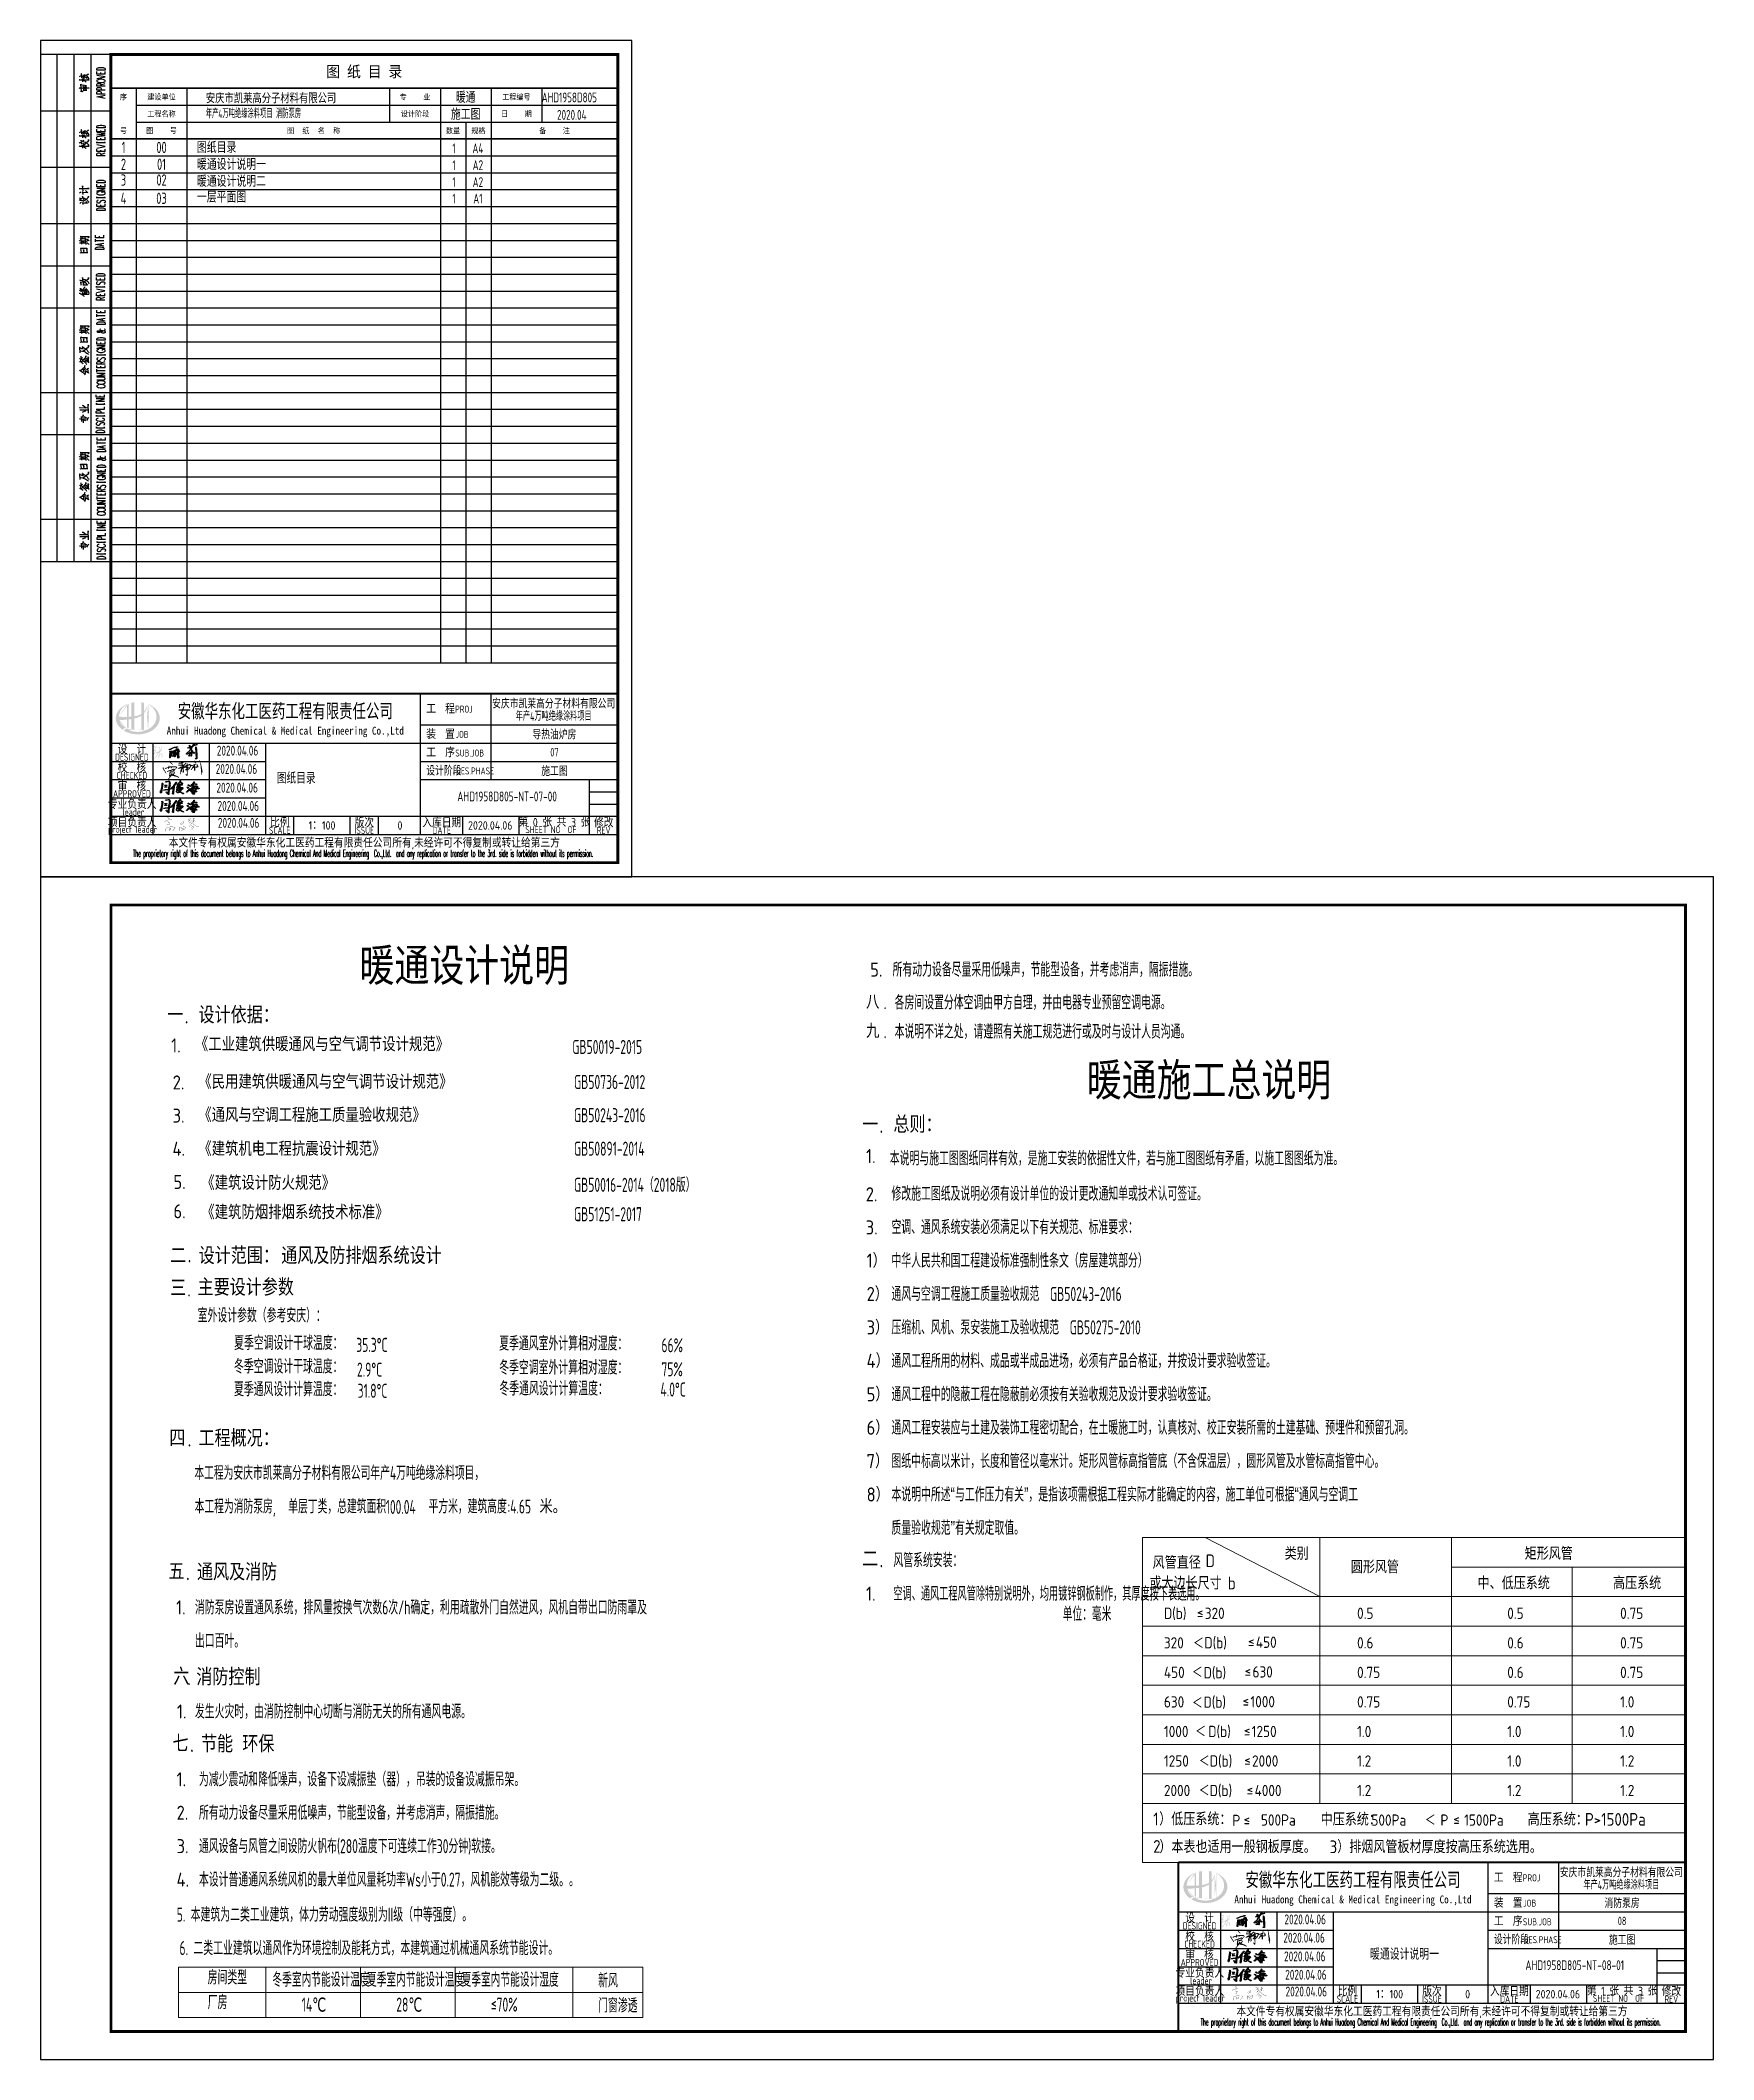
# Model space of a CAD drawing. Extents: x 5109802 to 7068445, y -422737 to 2032183.
# Drawn here: x 5109802 to 5169207, y -321277 to -249577 of the extents above; entities that cross this region are included whole.
import ezdxf
from ezdxf.enums import TextEntityAlignment as Align

# ---------------------------------------------------------------- set-up
doc = ezdxf.new("R2010")
doc.units = 0
doc.header["$LTSCALE"] = 1000
doc.header["$MEASUREMENT"] = 0
doc.layers.get('0').update_dxf_attribs({"linetype": 'CONTINUOUS'})
for name, color, linetype in [('BORDER', 7, 'CONTINUOUS'), ('DIM_SYMB', 3, 'CONTINUOUS'), ('PUB_TEXT', 7, 'CONTINUOUS'), ('PUB_TITLE', 4, 'CONTINUOUS'), ('TH_TITLE', 7, 'CONTINUOUS')]:
    doc.layers.add(name, color=color, linetype=linetype)
doc.styles.add('-宋体', font='', dxfattribs={"width": 0.8})
doc.styles.add('AHD_TQ', font='sceie.shx', dxfattribs={"bigfont": 'sceic.shx'})
doc.styles.add('AHD_TQ_S', font='')
doc.styles.add('ECEC_TQ', font='txt_l.shx', dxfattribs={"bigfont": 'hztxt_l.shx'})
doc.styles.add('sceie', font='SCEIE', dxfattribs={"width": 0.75, "bigfont": 'SCEIC'})
doc.styles.get("Standard").update_dxf_attribs({"font": 'SCEIE', "bigfont": 'SCEIC'})
doc.styles.add('TSSD_Rein', font='Tssdeng.shx', dxfattribs={"width": 0.7, "bigfont": 'hztxt.shx'})
doc.styles.add('宋体', font='', dxfattribs={"width": 0.7})
doc.styles.get('-宋体').set_extended_font_data('SimSun')
doc.styles.get('AHD_TQ_S').set_extended_font_data('SimSun')
doc.styles.get('宋体').set_extended_font_data('SimSun')

msp = doc.modelspace()

# ---------------------------------------------------------------- texts
for s, height, style, width, p in [('安徽华东化工医药工程有限责任公司', 500, 'AHD_TQ_S', 0.7, (5118497, -273377.1)), ('安庆市凯莱高分子材料有限公司', 300, 'sceie', 0.8, (5128025.8, -273106.9)), ('年产4万吨绝缘涂料项目', 300, 'sceie', 0.65, (5128025.8, -273541.9)), ('Anhui Huadong Chemical & Medical Engineering Co.,Ltd', 280, 'AHD_TQ_S', 0.85, (5118497, -274127.1)), ('导热油炉房', 300, 'sceie', 0.8, (5128052.1, -274202.1)), ('DESIGNED', 250, 'AHD_TQ', 0.75, (5113052.1, -275027.1)), ('07', 300, 'sceie', 0.8, (5128052.1, -274852.1)), ('CHECKED', 250, 'AHD_TQ', 0.75, (5113052.1, -275677.1)), ('施工图', 300, 'sceie', 0.8, (5128052.1, -275502.1)), ('APPROVED', 250, 'AHD_TQ', 0.75, (5113052.1, -276327.1)), ('project leader', 250, 'AHD_TQ', 0.75, (5113077.6, -277627.1)), ('leader', 250, 'AHD_TQ', 0.75, (5113104, -276977.1)), ('SHEET NO  OF  ', 250, 'AHD_TQ', 0.75, (5128052.1, -277602.1)), ('SCALE', 250, 'AHD_TQ', 0.75, (5118302.1, -277627.1)), ('ISSUE', 250, 'AHD_TQ', 0.75, (5121302.1, -277627.1)), ('DATE', 250, 'AHD_TQ', 0.75, (5124052.1, -277627.1)), ('REV', 250, 'AHD_TQ', 0.75, (5129802.1, -277627.1)), ('The proprietary right of this document belongs to Anhui Huadong Chemical And Medical Engineering  Co.,Ltd.  and any replication or transfer to the 3rd. side is forbidden without its permission. ', 250, 'ECEC_TQ', 0.4, (5121302.1, -278477.1)), ('安徽华东化工医药工程有限责任公司', 500, 'AHD_TQ_S', 0.7, (5156402.1, -314877.1)), ('安庆市凯莱高分子材料有限公司', 300, 'sceie', 0.8, (5165930.9, -314606.9)), ('Anhui Huadong Chemical & Medical Engineering Co.,Ltd', 280, 'AHD_TQ_S', 0.85, (5156402.1, -315627.1)), ('年产4万吨绝缘涂料项目', 300, 'sceie', 0.65, (5165930.9, -315041.9)), ('消防泵房', 300, 'sceie', 0.8, (5165957.2, -315702.1)), ('DESIGNED', 250, 'AHD_TQ', 0.75, (5150957.2, -316527.1)), ('施工图', 300, 'sceie', 0.8, (5165957.2, -317002.1)), ('08', 300, 'sceie', 0.8, (5165957.2, -316352.1)), ('CHECKED', 250, 'AHD_TQ', 0.75, (5150957.2, -317177.1)), ('APPROVED', 250, 'AHD_TQ', 0.75, (5150957.2, -317827.1)), ('project leader', 250, 'AHD_TQ', 0.75, (5150982.7, -319127.1)), ('leader', 250, 'AHD_TQ', 0.75, (5151009.1, -318477.1)), ('SCALE', 250, 'AHD_TQ', 0.75, (5156207.2, -319127.1)), ('ISSUE', 250, 'AHD_TQ', 0.75, (5159207.2, -319127.1)), ('DATE', 250, 'AHD_TQ', 0.75, (5161957.2, -319127.1)), ('SHEET NO  OF  ', 250, 'AHD_TQ', 0.75, (5165957.2, -319102.1)), ('REV', 250, 'AHD_TQ', 0.75, (5167707.2, -319127.1)), ('The proprietary right of this document belongs to Anhui Huadong Chemical And Medical Engineering  Co.,Ltd.  and any replication or transfer to the 3rd. side is forbidden without its permission. ', 250, 'ECEC_TQ', 0.4, (5159207.2, -319977.1))]:
    msp.add_text(s, height=height, dxfattribs=dict(style=style, width=width)).set_placement(p, align=Align.MIDDLE)
at = {"style": 'AHD_TQ'}
for s, p in [('工  程 ', (5123502.1, -273477.1)), ('装  置 ', (5123502.1, -274377.1)), ('工  序 ', (5123502.1, -275027.1)), ('工  程 ', (5161407.2, -314977.1)), ('装  置 ', (5161407.2, -315877.1)), ('工  序 ', (5161407.2, -316527.1))]:
    msp.add_text(s, height=300, dxfattribs=at).set_placement(p)
for s, height, width, p in [('PROJ', 250, 0.75, (5124526.5, -273447.6)), ('JOB', 250, 0.75, (5124544.5, -274344.3)), ('SUB.JOB', 250, 0.75, (5124532.9, -275007)), ('设计阶段', 300, 0.8, (5123502.1, -275677.1)), ('DES.PHASE', 250, 0.75, (5124560.2, -275643.8)), ('PROJ', 250, 0.75, (5162431.6, -314947.6)), ('JOB', 250, 0.75, (5162449.6, -315844.3)), ('设计阶段', 300, 0.8, (5161407.2, -317177.1)), ('SUB.JOB', 250, 0.75, (5162438, -316507)), ('DES.PHASE', 250, 0.75, (5162465.3, -317143.8))]:
    msp.add_text(s, height=height, dxfattribs=dict(at, width=width)).set_placement(p)
for s, p in [('设  计', (5113052.1, -274727.1)), ('校  核', (5113052.1, -275377.1)), ('审  核', (5113052.1, -276027.1)), ('专业负责人', (5113060.4, -276677.1)), ('项目负责人', (5113060.4, -277327.1)), ('比例', (5118302.1, -277327.1)), ('版次', (5121302.1, -277327.1)), ('入库日期', (5124052.1, -277327.1)), ('第 0 张 共 3 张', (5128052.1, -277302.1)), ('修改', (5129802.1, -277327.1)), ('本文件专有权属安徽华东化工医药工程有限责任公司所有,未经许可不得复制或转让给第三方', (5121302.1, -278077.1)), ('设  计', (5150957.2, -316227.1)), ('校  核', (5150957.2, -316877.1)), ('审  核', (5150957.2, -317527.1)), ('专业负责人', (5150965.5, -318177.1)), ('项目负责人', (5150965.5, -318827.1)), ('比例', (5156207.2, -318827.1)), ('版次', (5159207.2, -318827.1)), ('入库日期', (5161957.2, -318827.1)), ('第 1 张 共 3 张', (5165957.2, -318802.1)), ('修改', (5167707.2, -318827.1)), ('本文件专有权属安徽华东化工医药工程有限责任公司所有,未经许可不得复制或转让给第三方', (5159207.2, -319577.1))]:
    msp.add_text(s, height=300, dxfattribs=at).set_placement(p, align=Align.MIDDLE)
at = {"style": 'sceie', "width": 0.8}
for tag, p in [('2020.04.06', (5116762.4, -275447.4)), ('2020.04.06', (5116801.4, -274796.8)), ('2020.04.06', (5116788.4, -276111)), ('2020.04.06', (5116827.5, -276761.6)), ('AHD1958D805-NT-07-00', (5126372.9, -276423.3)), ('2020.04.06', (5116840.5, -277360.2)), ('2020.04.06', (5154706.6, -316296.8)), ('2020.04.06', (5154667.5, -316947.4)), ('2020.04.06', (5154693.5, -317611)), ('2020.04.06', (5154732.6, -318261.6)), ('AHD1958D805-NT-08-01', (5164278, -317923.3)), ('2020.04.06', (5154745.6, -318860.2))]:
    msp.add_attdef(tag, text='200320-02-040', height=350, dxfattribs=at).set_placement(p, align=Align.MIDDLE)
at = {"lineweight": -3, "style": 'AHD_TQ'}
for tag, text, p in [('1：100', '1:100', (5119802.1, -277452.1)), ('0', '0', (5122569, -277452.1)), ('1：100', '1:100', (5157707.2, -318952.1)), ('0', '0', (5160474.1, -318952.1))]:
    msp.add_attdef(tag, text=text, height=300, dxfattribs=at).set_placement(p, align=Align.MIDDLE)
at = {"style": 'AHD_TQ'}
for tag, p in [('0', (5122569, -277452.1)), ('2020.04.06', (5125774.2, -277452.1)), ('0', (5160474.1, -318952.1)), ('2020.04.06', (5163679.3, -318952.1))]:
    msp.add_attdef(tag, text='0', height=300, dxfattribs=at).set_placement(p, align=Align.MIDDLE)
at = {"layer": 'BORDER', "lineweight": -3, "insert": (5118199.5, -275580.7), "char_height": 350, "width": 4985.785, "attachment_point": 1, "style": '宋体'}
msp.add_mtext('图纸目录', dxfattribs=at)
at = {"layer": 'DIM_SYMB', "color": 7, "linetype": 'ByBlock', "style": 'TSSD_Rein', "width": 0.7}
msp.add_text('暖通设计说明一', height=400, dxfattribs=at).set_placement((5157007.7, -317729.8))
at = {"layer": 'PUB_TEXT', "lineweight": 0}
for s, height, p in [('暖通设计说明', 1305.25, (5121131.3, -283111.6)), ('5.', 500, (5139262.8, -282823.2)), ('设计依据：', 600, (5115416.6, -284484.7)), ('八', 500, (5139114.3, -283969.5)), ('.', 500, (5139730.5, -283975.9)), ('一', 600, (5114308.8, -284484.7)), ('.', 600, (5114915.6, -284484.7)), ('九', 500, (5139114.3, -285002.6)), ('1.  ', 500, (5114445.5, -285515.9)), ('《工业建筑供暖通风与空气调节设计规范》', 500, (5115286.9, -285472.2)), ('.', 500, (5139730.5, -285009)), ('暖通施工总说明', 1305.25, (5146953.8, -287184.7)), ('2.  ', 500, (5114498.2, -286829.6)), ('2.  ', 500, (5114498.2, -286829.6)), ('《民用建筑供暖通风与空气调节设计规范》', 500, (5115409.7, -286806.5)), ('3.  ', 500, (5114495.8, -288007.8)), ('《通风与空调工程施工质量验收规范》', 500, (5115407.2, -287984.7)), ('一', 600, (5138979.2, -288370)), ('总则：', 600, (5140087, -288370)), ('4.  ', 500, (5114493.4, -289185.9)), ('《建筑机电工程抗震设计规范》', 500, (5115407.2, -289185.9)), ('1.  ', 500, (5139115.9, -289444.5)), ('.', 600, (5139586, -288370)), ('5.', 500, (5114525.5, -290361.7)), ('《建筑设计防火规范》', 500, (5115515.4, -290395.4)), ('2.  ', 500, (5139106, -290800.9)), ('2.  ', 500, (5139106, -290800.9)), ('6.', 500, (5114525.5, -291403.6)), ('《建筑防烟排烟系统技术标准》', 500, (5115515.4, -291437.3)), ('3.  ', 500, (5139103.6, -291979)), ('二', 600, (5114409, -293030.5)), ('设计范围：', 600, (5115421.3, -293030.5)), ('通风及防排烟系统设计', 600, (5118352.1, -293030.5)), ('. ', 600, (5115020.4, -292967.5)), ('1）', 500, (5139135.8, -293154.8)), ('三', 600, (5114409, -294177.6)), ('主要设计参数', 600, (5115383.5, -294154.1)), ('2）', 500, (5139135.8, -294341.3)), ('.  ', 500, (5115015.7, -294177.6)), ('3）', 500, (5139135.8, -295527.9)), ('4）', 500, (5139135.8, -296714.5)), ('5）', 500, (5139135.8, -297901.1)), ('四', 600, (5114378.2, -299508)), ('工程概况：', 600, (5115415.5, -299513.4)), ('6）', 500, (5139135.8, -299087.7)), ('. ', 600, (5115020.4, -299508)), ('7）', 500, (5139135.8, -300274.3)), ('8）', 500, (5139135.8, -301460.9)), ('二', 600, (5138979.2, -303795.6)), ('类别', 450, (5153978.4, -303532)), ('矩形风管', 450, (5162499.2, -303532)), ('五', 600, (5114345.9, -304243.8)), ('通风及消防', 600, (5115361.9, -304264.5)), ('.', 600, (5139586, -303795.6)), ('风管直径', 450, (5149289.4, -303850.4)), ('D', 450, (5151171.2, -303789.9)), ('圆形风管', 450, (5156326.1, -304007.4)), ('.', 600, (5114962.1, -304250.2)), ('1.  ', 500, (5139115.9, -304982.2)), ('或大边长尺寸', 450, (5149174.4, -304580.7)), ('b', 450, (5151957.9, -304580.7)), ('中、低压系统', 450, (5160827.9, -304580.7)), ('高压系统', 450, (5165635.8, -304580.7)), ('1.', 500, (5114619.9, -305470.7)), ('D(b)', 400, (5149691.5, -305629.5)), ('≤', 400, (5150861.5, -305629.5)), ('320', 400, (5151142.4, -305629.5)), ('0.5', 400, (5156549, -305629.5)), ('0.5', 400, (5161881.1, -305629.5)), ('0.75', 400, (5165888.4, -305629.5)), ('320', 400, (5149691.5, -306678.2)), ('＜', 400, (5150726.2, -306691.5)), ('D(b)', 400, (5151126.8, -306673.8)), ('≤', 400, (5152675.5, -306656.6)), ('450', 400, (5152956.4, -306656.6)), ('0.6', 400, (5156549, -306678.2)), ('0.6', 400, (5161881.1, -306678.2)), ('0.75', 400, (5165888.4, -306678.2)), ('六', 600, (5114520, -307975.1)), ('消防控制', 600, (5115337.8, -307991.7)), ('450', 400, (5149691.5, -307727)), ('＜', 400, (5150686.3, -307721.5)), ('D(b)', 400, (5151100.2, -307738.1)), ('≤', 400, (5152554.8, -307710.4)), ('630', 400, (5152835.7, -307710.4)), ('0.75', 400, (5156549, -307727)), ('0.6', 400, (5161881.1, -307727)), ('0.75', 400, (5165888.4, -307727)), ('.', 500, (5115016, -307980.2)), ('1.', 500, (5114649.3, -309166.3)), ('630', 400, (5149691.5, -308775.7)), ('＜', 400, (5150688.4, -308810.4)), ('D(b)', 400, (5151095.7, -308784.4)), ('≤', 400, (5152480.7, -308767.1)), ('1000', 400, (5152761.6, -308767.1)), ('0.75', 400, (5156549, -308775.7)), ('0.75', 400, (5161881.1, -308775.7)), ('1.0', 400, (5165888.4, -308775.7)), ('七', 600, (5114488.8, -310347.6)), ('节能 环保', 600, (5115504.8, -310368.2)), ('1000', 400, (5149691.5, -309824.5)), ('＜', 400, (5150801.9, -309824.5)), ('D(b)', 400, (5151265.2, -309824.5)), ('≤', 400, (5152527, -309824.5)), ('1250', 400, (5152807.9, -309824.5)), ('1.0', 400, (5156549, -309824.5)), ('1.0', 400, (5161881.1, -309824.5)), ('1.0', 400, (5165888.4, -309824.5)), ('.', 600, (5115105, -310353.9)), ('D(b)', 400, (5151318.4, -310873.2)), ('1.', 500, (5114637.3, -311574.4)), ('1250', 400, (5149691.5, -310873.2)), ('＜', 400, (5150933.6, -310873.2)), ('≤', 400, (5152538.9, -310873.2)), ('2000', 400, (5152819.7, -310873.2)), ('1.2', 400, (5156549, -310873.2)), ('1.0', 400, (5161881.1, -310873.2)), ('1.2', 400, (5165888.4, -310873.2)), ('2000', 400, (5149691.5, -311922)), ('＜', 400, (5150928.7, -311922)), ('D(b)', 400, (5151313.4, -311922)), ('≤', 400, (5152629.2, -311922)), ('4000', 400, (5152910, -311922)), ('1.2', 400, (5156549, -311922)), ('1.2', 400, (5161881.1, -311922)), ('1.2', 400, (5165888.4, -311922)), ('2.', 500, (5114637.3, -312761)), ('1', 450, (5149311.4, -312958.3)), ('）低压系统：', 450, (5149523.8, -312958.3)), ('P', 400, (5152122.1, -312982.6)), ('500Pa', 400, (5153135.6, -312969.1)), ('中压系统：', 450, (5155256.8, -312970.9)), ('500Pa', 400, (5157058.4, -312970.9)), ('＜', 400, (5158957, -312970.9)), ('P', 400, (5159509.4, -312970.9)), ('1500Pa', 400, (5160348.6, -312970.9)), ('高压系统：', 450, (5162605.4, -312970.9)), ('P>1500Pa', 450, (5164638, -312970.9)), ('≤', 400, (5152516.5, -312982.6)), ('≤', 400, (5159961, -312970.9)), ('3.', 500, (5114637.3, -313947.6)), ('2', 450, (5149311.4, -313931)), ('）本表也适用一般钢板厚度。  3）排烟风管板材厚度按高压系统选用。', 450, (5149529.2, -313945.4)), ('4.', 500, (5114637.3, -315134.2))]:
    msp.add_text(s, height=height, dxfattribs=at).set_placement(p)
for s, width, p in [('所有动力设备尽量采用低噪声，节能型设备，并考虑消声，隔振措施。', 0.7, (5140056.6, -282823.2)), ('各房间设置分体空调由甲方自理，并由电器专业预留空调电源。', 0.7, (5140130.3, -283990.1)), ('本说明不详之处，请遵照有关施工规范进行或及时与设计人员沟通。', 0.7, (5140130.3, -285023.2)), ('GB50019-2015', 0.7, (5128686.2, -285568.3)), ('GB50736-2012', 0.7, (5128748.8, -286812.9)), ('GB50243-2016', 0.7, (5128746.3, -287991)), ('GB50891-2014', 0.7, (5128746.3, -289180.4)), ('本说明与施工图图纸同样有效，是施工安装的依据性文件，若与施工图图纸有矛盾，以施工图图纸为准。', 0.7, (5139957.3, -289525.3)), ('GB50016-2014（2018版）', 0.7, (5128746.3, -290464.7)), ('修改施工图纸及说明必须有设计单位的设计更改通知单或技术认可签证。', 0.7, (5140017.5, -290781.6)), ('GB51251-2017', 0.7, (5128746.3, -291506.7)), ('空调、通风系统安装必须满足以下有关规范、标准要求：', 0.7, (5140017.5, -291968.2)), ('中华人民共和国工程建设标准强制性条文（房屋建筑部分）', 0.7, (5140017.5, -293154.8)), ('通风与空调工程施工质量验收规范  GB50243-2016', 0.7, (5140017.5, -294341.3)), ('室外设计参数（参考安庆）：', 0.7, (5115385.2, -295100.1)), ('压缩机、风机、泵安装施工及验收规范  GB50275-2010', 0.7, (5140017.5, -295527.9)), ('夏季空调设计干球温度：', 0.7, (5116680.1, -296079.6)), ('35.3%%DC', 0.7, (5121017.5, -296148.5)), ('夏季通风室外计算相对湿度：', 0.7, (5126090.9, -296098.7)), ('66%%%', 0.7, (5131851.6, -296160.2)), ('冬季空调设计干球温度：', 0.7, (5116676.5, -296913.8)), ('2.9%%DC', 0.7, (5121041.9, -297027.2)), ('冬季空调室外计算相对湿度：', 0.7, (5126090.9, -296952.5)), ('75%%%', 0.7, (5131851.6, -297014)), ('通风工程所用的材料、成品或半成品进场，必须有产品合格证，并按设计要求验收签证。', 0.7, (5140017.5, -296714.5)), ('夏季通风设计计算温度：', 0.7, (5116676.5, -297722.5)), ('31.8%%DC', 0.7, (5121065.7, -297779.4)), ('冬季通风设计计算温度：', 0.7, (5126097.8, -297699.3)), ('4.0%%DC', 0.7, (5131815.4, -297732.4)), ('通风工程中的隐蔽工程在隐蔽前必须按有关验收规范及设计要求验收签证。', 0.7, (5140017.5, -297901.1)), ('通风工程安装应与土建及装饰工程密切配合，在土暖施工时，认真核对、校正安装所需的土建基础、预埋件和预留孔洞。', 0.7, (5140017.5, -299087.7)), ('图纸中标高以米计，长度和管径以毫米计。矩形风管标高指管底（不含保温层），圆形风管及水管标高指管中心。', 0.7, (5140017.5, -300274.3)), ('本说明中所述“与工作压力有关”，是指该项需根据工程实际才能确定的内容，施工单位可根据“通风与空调工', 0.7, (5140017.5, -301460.9)), ('质量验收规范”有关规定取值。', 0.7, (5140017.5, -302647.5)), ('风管系统安装：', 0.7, (5140087, -303795.6)), ('空调、通风工程风管除特别说明外，均用镀锌钢板制作，其厚度按下表选用。', 0.5, (5140087, -304982.2)), ('消防泵房设置通风系统，排风量按换气次数6次/h确定，利用疏散外门自然进风，风机自带出口防雨罩及', 0.7, (5115288.2, -305470.7)), ('单位：毫米', 0.6, (5146099.4, -305702.2)), ('出口百叶。', 0.7, (5115288.2, -306657.3)), ('发生火灾时，由消防控制中心切断与消防无关的所有通风电源。', 0.7, (5115288.2, -309166.3)), ('为减少震动和降低噪声，设备下设减振垫（器），吊装的设备设减振吊架。', 0.7, (5115431.1, -311574.4)), ('所有动力设备尽量采用低噪声，节能型设备，并考虑消声，隔振措施。', 0.7, (5115431.1, -312761)), ('通风设备与风管之间设防火帆布(280温度下可连续工作30分钟)软接。', 0.7, (5115431.1, -313947.6)), ('本设计普通通风系统风机的最大单位风量耗功率Ws小于0.27，风机能效等级为二级。。', 0.7, (5115431.1, -315134.2)), ('5. 本建筑为二类工业建筑，体力劳动强度级别为II级（中等强度）。', 0.7, (5114643.5, -316378.9)), ('6. 二类工业建筑以通风作为环境控制及能耗方式，本建筑通过机械通风系统节能设计。', 0.7, (5114741.5, -317567.4)), ('房间类型', 0.7, (5115740.9, -318607.7)), ('冬季室内节能设计温度', 0.6, (5118039.8, -318689.2)), ('夏季室内节能设计温度', 0.6, (5121397.4, -318689.2)), ('夏季室内节能设计湿度', 0.6, (5124755.1, -318689.2)), ('新风', 0.7, (5129604.1, -318720.3)), ('厂房', 0.7, (5115740.9, -319491.6)), ('14℃', 0.7, (5119080, -319573.1)), ('28℃', 0.7, (5122437.7, -319573.1)), ('门窗渗透', 0.7, (5129604.1, -319604.2)), ('≤70%%%', 0.7, (5125795.4, -319573.1))]:
    msp.add_text(s, height=500, dxfattribs=dict(at, width=width)).set_placement(p)
at = {"layer": 'PUB_TEXT', "color": 2, "width": 0.7}
for s, height, p in [('本工程为安庆市凯莱高分子材料有限公司年产4万吨绝缘涂料项目，', 495.935, (5115267.7, -300693.1)), ('本工程为消防泵房,', 495.93, (5115277.9, -301884.3)), ('单层丁类，总建筑面积', 495.93, (5118603.1, -301884.3)), ('100.04', 495.93, (5122063.3, -301900.8)), ('平方米，建筑高度', 495.93, (5123584.4, -301884.3)), (':4.65', 495.93, (5126386.2, -301884.3))]:
    msp.add_text(s, height=height, dxfattribs=at).set_placement(p)
at = {"layer": 'PUB_TEXT', "color": 2}
msp.add_text('米。', height=495.93, dxfattribs=at).set_placement((5127519.9, -301884.3))
at = {"layer": 'PUB_TITLE'}
for s, height, style, width, p in [('图 纸 目 录', 400, '-宋体', 0.9, (5121302.1, -250677.1)), ('序', 200, '-宋体', 0.9, (5112752.1, -251577.1)), ('建设单位', 200, '-宋体', 0.9, (5114102.1, -251577.1)), ('专    业', 200, '-宋体', 0.9, (5123102.1, -251577.1)), ('暖通', 400, 'TSSD_Rein', 0.7, (5124902.1, -251577.1)), ('工程编号', 200, '-宋体', 0.9, (5126702.1, -251577.1)), ('工程名称', 200, '-宋体', 0.9, (5114102.1, -252177.1)), ('设计阶段', 200, '-宋体', 0.9, (5123102.1, -252177.1)), ('施工图', 400, 'TSSD_Rein', 0.7, (5124902.1, -252177.1)), ('日    期', 200, '-宋体', 0.9, (5126702.1, -252177.1)), ('号', 200, '-宋体', 0.9, (5112752.1, -252777.1)), ('图    号', 200, '-宋体', 0.9, (5114102.1, -252777.1)), ('图  纸  名  称', 200, '-宋体', 0.9, (5119502.1, -252777.1)), ('数量', 200, '-宋体', 0.9, (5124452.1, -252777.1)), ('规格', 200, '-宋体', 0.9, (5125352.1, -252777.1)), ('备    注', 200, '-宋体', 0.9, (5128052.1, -252777.1)), ('2', 400, 'TSSD_Rein', 0.7, (5112752.1, -253977.1)), ('1', 400, 'TSSD_Rein', 0.7, (5112752.1, -253377.1)), ('00', 400, 'TSSD_Rein', 0.7, (5114102.1, -253377.1)), ('01', 400, 'TSSD_Rein', 0.7, (5114102.1, -253977.1)), ('1', 350, 'TSSD_Rein', 0.7, (5124489.7, -253409.4)), ('A4', 350, 'TSSD_Rein', 0.7, (5125334.3, -253409.4)), ('3', 400, 'TSSD_Rein', 0.7, (5112752.1, -254534.5)), ('02', 400, 'TSSD_Rein', 0.7, (5114102.1, -254534.5)), ('1', 350, 'TSSD_Rein', 0.7, (5124489.7, -254009.4)), ('1', 350, 'TSSD_Rein', 0.7, (5124489.7, -254609.4)), ('A2', 350, 'TSSD_Rein', 0.7, (5125334.3, -254009.4)), ('A2', 350, 'TSSD_Rein', 0.7, (5125334.3, -254609.4)), ('4', 400, 'TSSD_Rein', 0.7, (5112752.1, -255183.1)), ('03', 400, 'TSSD_Rein', 0.7, (5114102.1, -255183.1)), ('1', 350, 'TSSD_Rein', 0.7, (5124489.7, -255196.1)), ('A1', 350, 'TSSD_Rein', 0.7, (5125334.3, -255196.1))]:
    msp.add_text(s, height=height, dxfattribs=dict(at, style=style, width=width)).set_placement(p, align=Align.MIDDLE)
at = {"layer": 'PUB_TITLE', "style": 'TSSD_Rein'}
for s, height, width, p in [('安庆市凯莱高分子材料有限公司', 350, 0.7, (5115675.5, -251808.9)), ('年产4万吨绝缘涂料项目 消防泵房', 300, 0.55, (5115675.6, -252334.7))]:
    msp.add_text(s, height=height, dxfattribs=dict(at, width=width)).set_placement(p)
at = {"layer": 'PUB_TITLE', "style": 'TSSD_Rein', "width": 0.7}
for s, p in [('暖通设计说明一', (5115360, -253977.1)), ('图纸目录', (5115360, -253377.1)), ('暖通设计说明二', (5115360, -254577.1)), ('一层平面图', (5115360, -255135.7))]:
    msp.add_text(s, height=400, dxfattribs=at).set_placement(p, align=Align.MIDDLE_LEFT)
at = {"layer": 'PUB_TITLE', "char_height": 350, "width": 7518.75, "attachment_point": 1, "style": 'TSSD_Rein'}
for s, insert in [('AHD1958D805', (5127602.1, -251428)), ('2020.04', (5128146.3, -252047.4))]:
    msp.add_mtext(s, dxfattribs=dict(at, insert=insert))

# ---------------------------------------------------------------- blocks, each defined once
blk = doc.blocks.new('A$C04D97144')
for p, q in [((6, 0), (6, 180)), ((12, 0), (12, 180)), ((18, 0), (18, 180)), ((0, 160), (25, 160)), ((0, 140), (25, 140)), ((0, 120), (25, 120)), ((0, 105), (25, 105)), ((0, 90), (25, 90)), ((0, 60), (25, 60)), ((0, 45), (25, 45)), ((0, 15), (25, 15))]:
    blk.add_line(p, q)
blk.add_lwpolyline([(0, 180), (0, 0), (25, 0), (25, 180)], close=True)
for points in [[(13.86, 172.15), (14.14, 172.35), (14.27, 172.38), (14.34, 172.35)], [(14.77, 171.68), (14.55, 173.26), (14.52, 173.14), (14.6, 172.92)], [(14.74, 172.24), (14.91, 172.21), (15.58, 171.72), (15.62, 171.68), (15.41, 172.54)], [(15.05, 172.71), (15.19, 172.68), (15.62, 172.35), (15.65, 172.32), (15.93, 172.07), (16.21, 171.79), (16.46, 171.47)], [(15.62, 172.92), (15.82, 172.82), (16.28, 172.49), (16.56, 172.15), (16.86, 171.79), (17.09, 171.47), (17.27, 171.22)], [(16.39, 172.38), (16.86, 172.95), (17.09, 173.06), (16.81, 172.89)], [(22.97, 174.41), (20.03, 174.41), (20.03, 174.9), (20.17, 175.1), (20.47, 175.24), (20.72, 175.32), (21.18, 175.38), (21.87, 175.38), (22.28, 175.32), (22.58, 175.24), (22.83, 175.1), (22.97, 174.9), (22.97, 174.41), (22.97, 174.41)], [(22.97, 173), (20.03, 173), (20.03, 173.91)], [(20.03, 171.46), (22.97, 172.02), (20.03, 172.59)], [(21.43, 173), (21.43, 173.56)], [(22.97, 173), (22.97, 173.91)], [(13.78, 167.95), (14.06, 168.13), (14.27, 168.19)], [(13.81, 170.94), (13.95, 171.05), (13.92, 171.02), (17.27, 171.02), (17, 170.98), (16.72, 171.02)], [(14.27, 166.93), (14.52, 166.93), (14.71, 166.88), (14.91, 166.82), (15.05, 166.76)], [(14.56, 166.93), (14.41, 169.49), (14.31, 169.43), (14.77, 169.08)], [(14.66, 168.06), (14.71, 168.13), (17.28, 168.09), (17.03, 168.05), (16.72, 168.09)], [(14.8, 171.44), (14.97, 170.34)], [(16.18, 168.75), (16.32, 168.86), (14.97, 169.04), (15.08, 169.08), (15.27, 167.31)], [(14.99, 171.05), (15.44, 170.8), (15.79, 170.59), (16.04, 170.42), (16.29, 170.2)], [(15.02, 167.18), (15.27, 167.25), (16.53, 167.36), (16.29, 167.32), (16.18, 168.75), (16.15, 168.58), (16.21, 168.27)], [(15.19, 171.05), (15.54, 171.41)], [(15.73, 167.59), (15.62, 168.61)], [(20.03, 170.48), (20.17, 170.34), (20.47, 170.2), (20.72, 170.14), (21.18, 170.06), (21.87, 170.06), (22.28, 170.14), (22.58, 170.2), (22.83, 170.34), (22.97, 170.48), (22.97, 170.77), (22.83, 170.91), (22.58, 171.05), (22.28, 171.11), (21.87, 171.19), (21.18, 171.19), (20.72, 171.11), (20.47, 171.05), (20.17, 170.91), (20.03, 170.77), (20.03, 170.48), (20.03, 170.48)], [(22.97, 168.74), (20.03, 168.74), (20.03, 169.37), (20.17, 169.57), (20.33, 169.65), (20.58, 169.71), (20.88, 169.71), (21.18, 169.65), (21.27, 169.57), (21.43, 169.37), (21.43, 168.74)], [(22.97, 167.34), (20.03, 167.34), (20.03, 167.97), (20.17, 168.17), (20.33, 168.24), (20.58, 168.31), (21.02, 168.31), (21.27, 168.24), (21.43, 168.17), (21.57, 167.97), (21.57, 167.34)], [(22.97, 165.93), (20.03, 165.93), (20.03, 166.57), (20.17, 166.77), (20.33, 166.84), (20.58, 166.92), (21.02, 166.92), (21.27, 166.84), (21.43, 166.77), (21.57, 166.57), (21.57, 165.93)], [(22.97, 164.39), (20.03, 164.95), (22.97, 165.52)], [(21.43, 169.23), (22.97, 169.71)], [(21.98, 164.61), (21.98, 165.3)], [(13.81, 151.05), (13.95, 151.16), (13.92, 151.13), (17.27, 151.13), (17, 151.1), (16.72, 151.13)], [(13.86, 152.26), (14.14, 152.46), (14.27, 152.49), (14.34, 152.46)], [(14.77, 151.79), (14.55, 153.37), (14.52, 153.26), (14.6, 153.03)], [(14.74, 152.35), (14.91, 152.32), (15.58, 151.84), (15.62, 151.79), (15.41, 152.67)], [(14.8, 151.55), (14.97, 150.45)], [(14.99, 151.16), (15.44, 150.91), (15.79, 150.7), (16.04, 150.53), (16.29, 150.31)], [(15.05, 152.82), (15.19, 152.81), (15.62, 152.46), (15.65, 152.43), (15.93, 152.18), (16.21, 151.9), (16.46, 151.58)], [(15.19, 151.16), (15.54, 151.52)], [(15.62, 153.03), (15.82, 152.95), (16.28, 152.6), (16.56, 152.26), (16.86, 151.9), (17.09, 151.58), (17.27, 151.33)], [(16.39, 152.49), (16.86, 153.06), (17.09, 153.17), (16.81, 153)], [(22.97, 153.91), (20.03, 153.91), (20.03, 154.4), (20.17, 154.6), (20.47, 154.74), (20.72, 154.82), (21.18, 154.88), (21.87, 154.88), (22.28, 154.82), (22.58, 154.74), (22.83, 154.6), (22.97, 154.4), (22.97, 153.91), (22.97, 153.91)], [(22.97, 152.51), (20.03, 152.51), (20.03, 153.42)], [(20.03, 150.83), (22.97, 151.18), (20.03, 151.52), (22.97, 151.88), (20.03, 152.23)], [(22.97, 149.7), (20.03, 149.7), (20.03, 150.61)], [(21.43, 152.51), (21.43, 153.06)], [(22.97, 152.51), (22.97, 153.42)], [(22.97, 149.7), (22.97, 150.61)], [(13.81, 148.52), (14.06, 148.69), (14.23, 148.76), (14.41, 148.76)], [(13.81, 147.36), (13.98, 147.5), (13.92, 147.45), (17.27, 147.45), (17.06, 147.39), (16.78, 147.45)], [(14.71, 148.1), (14.52, 149.54), (14.49, 149.43), (14.55, 149.29)], [(14.74, 147.84), (14.94, 146.76)], [(14.91, 149.01), (15.22, 149.35), (15.36, 149.43), (15.54, 149.54)], [(14.91, 148.47), (15.13, 148.44), (15.54, 148.16), (15.82, 147.95), (15.93, 147.84)], [(14.94, 147.45), (15.33, 147.28), (15.68, 147.08), (15.99, 146.89), (16.28, 146.65)], [(15.08, 147.47), (15.44, 147.88)], [(15.33, 148.98), (15.57, 149.01), (15.96, 148.83), (16.28, 148.66), (16.53, 148.47), (16.72, 148.3), (16.92, 148.13), (17.09, 147.92), (17.27, 147.67)], [(15.73, 148.21), (15.79, 148.3), (17.09, 149.29), (17.12, 149.82), (17.03, 149.32), (16.92, 149.18)], [(20.03, 148.52), (20.03, 148.98), (20.03, 148.71), (22.89, 148.71), (22.89, 148.52), (22.89, 148.98)], [(20.03, 146.76), (22.97, 147.33), (20.03, 147.89)], [(22.97, 145.5), (20.03, 145.5), (20.03, 146.42)], [(22.97, 144.03), (20.03, 144.03), (20.03, 144.67), (20.17, 144.88), (20.33, 144.94), (20.58, 145.02), (20.88, 145.02), (21.18, 144.94), (21.27, 144.88), (21.43, 144.67), (21.43, 144.03)], [(21.43, 149.7), (21.43, 150.26)], [(21.43, 145.5), (21.43, 146.07)], [(21.43, 144.53), (22.97, 145.02)], [(22.97, 145.5), (22.97, 146.42)], [(13.78, 132.37), (13.98, 132.39), (17.28, 132.39), (17.06, 132.37), (16.78, 132.39)], [(13.86, 130.75), (14.14, 130.97), (14.28, 131.08), (14.45, 131.15)], [(14.14, 128.29), (14.09, 129.06), (14, 128.99), (14.23, 128.9), (14.42, 128.9), (14.6, 128.9), (14.8, 128.9), (14.88, 128.93), (14.97, 128.99), (14.99, 129.1), (15.02, 129.24), (15.02, 129.45), (14.99, 129.56), (14.94, 129.64)], [(15.13, 131.49), (14.99, 133.33), (14.97, 133.22), (15.02, 132.98)], [(15.13, 130.33), (15.02, 131.11), (14.97, 131.07), (16.72, 131), (16.84, 130.89), (16.04, 131.66)], [(15.51, 128.11), (15.36, 129.21), (15.27, 129.13), (15.51, 129.02), (15.79, 128.88), (16.01, 128.74), (16.21, 128.6), (16.46, 128.37), (16.7, 128.11), (16.89, 127.86), (17.03, 127.66), (17.12, 127.49)], [(15.76, 128.08), (15.76, 128.15), (17, 129.2), (17.03, 129.73), (16.95, 129.2), (16.84, 129.06)], [(22.97, 134.41), (20.03, 134.41), (20.03, 134.9), (20.17, 135.1), (20.47, 135.25), (20.72, 135.31), (21.18, 135.39), (21.87, 135.39), (22.28, 135.31), (22.58, 135.25), (22.83, 135.1), (22.97, 134.9), (22.97, 134.41), (22.97, 134.41)], [(22.97, 133), (20.03, 133), (20.03, 133.91)], [(22.97, 131.46), (20.03, 131.46), (22.97, 132.45), (20.03, 132.45)], [(20.72, 131.19), (20.47, 131.11), (20.17, 130.97), (20.03, 130.83), (20.03, 130.55), (20.17, 130.42), (20.47, 130.28), (20.72, 130.2), (21.18, 130.14), (21.87, 130.14), (22.28, 130.2), (22.58, 130.28), (22.83, 130.42), (22.97, 130.55), (22.97, 130.83), (22.83, 130.97), (22.58, 131.11), (22.28, 131.19), (21.87, 131.19), (21.87, 130.83)], [(20.03, 129.02), (20.03, 129.48), (20.03, 129.21), (22.89, 129.21), (22.89, 129.02), (22.89, 129.48)], [(21.43, 133), (21.43, 133.56)], [(22.97, 133), (22.97, 133.91)], [(13.92, 128.22), (14.17, 128.26), (14.45, 128.26), (14.71, 128.19), (14.97, 128.11), (15.13, 128), (15.27, 127.89), (15.41, 127.75)], [(13.98, 127.12), (14.38, 127.45), (14.55, 127.52)], [(15.16, 126.7), (15.05, 127.45), (14.94, 127.34), (15.16, 127.31), (16.67, 127.3), (16.78, 127.16), (16.18, 127.75)], [(20.47, 128.24), (20.17, 128.1), (20.03, 127.89), (20.03, 127.61), (20.17, 127.41), (20.47, 127.27), (20.72, 127.27), (21.02, 127.33), (21.18, 127.41), (21.27, 127.55), (21.57, 127.97), (21.73, 128.1), (21.87, 128.18), (22.12, 128.24), (22.58, 128.24), (22.83, 128.1), (22.97, 127.89), (22.97, 127.61), (22.83, 127.41), (22.58, 127.27)], [(22.97, 126.01), (20.03, 126.01), (20.03, 126.92)], [(22.97, 124.61), (20.03, 124.61), (20.03, 125.1), (20.17, 125.3), (20.47, 125.44), (20.72, 125.52), (21.18, 125.58), (21.87, 125.58), (22.28, 125.52), (22.58, 125.44), (22.83, 125.3), (22.97, 125.1), (22.97, 124.61), (22.97, 124.61)], [(21.43, 126.01), (21.43, 126.56)], [(22.97, 126.01), (22.97, 126.92)], [(14.49, 114.6), (14.34, 115.45), (14.27, 115.36), (15.13, 115.36), (15.19, 115.36), (16.46, 115.39), (16.95, 115.36), (17.23, 115.33), (17.31, 115.31), (16.95, 114.89), (17.2, 115.28)], [(15.19, 114.62), (15.11, 115.11)], [(15.93, 114.57), (15.93, 114.62), (15.85, 115.07)], [(22.54, 114.92), (19.59, 114.92), (19.59, 115.83)], [(21, 114.92), (21, 115.48)], [(22.54, 114.92), (22.54, 115.83)], [(13.75, 113.87), (13.92, 113.91), (16.13, 113.83)], [(13.92, 113.06), (14.09, 113.13), (16.21, 113.13)], [(14.14, 114.51), (14.45, 114.6), (15.08, 114.6), (15.76, 114.57), (16.18, 114.51), (16.64, 114.37), (16.92, 114.2), (17.34, 113.88)], [(14.17, 109.58), (14.45, 109.64), (15.08, 109.67), (15.73, 109.69), (15.82, 109.69), (16.28, 109.69), (16.86, 109.69), (16.67, 109.69), (16.5, 110.8), (16.7, 111.02), (16.43, 111.08), (16.1, 111.08), (15.44, 111.12), (14.77, 111.13), (14.2, 111.13), (14.28, 111.16), (14.49, 109.67)], [(14.69, 112.61), (14.52, 114.29)], [(15.16, 113.16), (15.08, 113.66)], [(15.51, 109.69), (15.33, 110.8), (15.3, 110.69), (15.41, 110.42)], [(15.65, 113.17), (15.57, 113.63)], [(16.29, 112.53), (16.07, 114.29), (16.04, 114.2), (16.13, 114.09)], [(16.39, 113.63), (16.72, 113.94), (16.86, 113.94), (16.61, 113.83)], [(16.46, 113.17), (16.61, 113.16), (16.89, 112.92), (17.09, 112.72), (17.23, 112.53)], [(19.59, 113.44), (19.59, 114.43)], [(19.59, 113.94), (22.54, 113.94)], [(22.54, 111.9), (19.59, 112.47), (22.54, 113.03)], [(22.54, 110.72), (19.59, 110.72), (19.59, 111.21), (19.75, 111.41), (20.05, 111.56), (20.3, 111.63), (20.75, 111.7), (21.44, 111.7), (21.85, 111.63), (22.15, 111.56), (22.4, 111.41), (22.54, 111.21), (22.54, 110.72), (22.54, 110.72)], [(21.55, 112.12), (21.55, 112.81)], [(15.16, 99.49), (14.99, 100.76), (14.97, 100.62), (15.02, 100.39)], [(15.54, 99.35), (15.57, 99.43), (17.09, 100.31), (17.12, 100.84), (17.03, 100.34), (16.86, 100.2)], [(22.86, 101.27), (19.92, 101.27), (19.92, 101.75), (20.06, 101.97), (20.36, 102.11), (20.61, 102.18), (21.07, 102.24), (21.76, 102.24), (22.17, 102.18), (22.47, 102.11), (22.72, 101.97), (22.86, 101.75), (22.86, 101.27), (22.86, 101.27)], [(22.86, 99.87), (19.92, 99.87), (19.92, 100.78)], [(21.32, 99.87), (21.32, 100.43)], [(22.86, 99.87), (22.86, 100.78)], [(13.78, 95.27), (13.95, 95.23), (14.41, 94.98), (14.45, 94.98), (14.8, 94.75), (15.08, 94.56), (15.3, 94.35), (15.51, 94.18)], [(13.84, 99.93), (14.17, 99.88), (14.63, 99.71), (15.11, 99.49), (15.41, 99.32), (15.65, 99.21), (15.85, 99.08)], [(13.84, 96.29), (14.27, 96.08), (14.6, 95.91), (14.85, 95.72), (14.91, 95.69), (15.11, 95.55)], [(14.38, 96.02), (14.41, 96.14), (14.28, 96.99), (14.23, 96.93), (14.63, 96.65), (14.97, 96.4), (15.19, 96.16), (15.4, 95.91), (15.58, 95.66), (15.71, 95.49)], [(14.49, 98.06), (14.34, 99.21), (14.27, 99.08), (15.25, 98.94), (15.25, 99.08), (15.36, 98.23), (15.11, 98.19), (15.41, 98.23), (16.7, 98.2)], [(14.66, 95.91), (14.69, 96.02), (15.71, 97.13), (15.68, 97.5), (15.68, 97.13), (15.57, 96.99)], [(14.74, 94.86), (17.23, 94.86), (17, 94.81), (16.57, 94.86)], [(14.83, 95.3), (16.46, 95.3), (16.28, 95.27), (16.13, 95.3)], [(15.11, 100.2), (15.27, 100.2), (15.73, 100.07), (15.99, 99.96), (16.21, 99.85), (16.42, 99.71), (16.61, 99.54), (16.81, 99.35), (16.95, 99.11), (17.09, 98.89), (17.14, 98.72), (17.2, 98.55)], [(15.41, 96.4), (15.51, 96.36), (15.54, 96.33), (15.76, 96.05), (15.96, 95.83), (16.1, 95.63)], [(15.76, 96.62), (15.87, 96.57), (15.93, 96.54), (16.21, 96.22), (16.24, 96.16), (16.39, 96), (16.53, 95.77), (16.67, 95.55)], [(16.81, 98.12), (16.04, 99)], [(16.1, 96.88), (16.29, 96.79), (16.57, 96.47), (16.81, 96.19), (16.95, 95.91), (17.12, 95.63), (17.23, 95.38), (17.28, 95.17)], [(20.36, 99.3), (20.06, 99.16), (19.92, 98.96), (19.92, 98.67), (20.06, 98.47), (20.36, 98.33), (20.61, 98.33), (20.91, 98.39), (21.07, 98.47), (21.16, 98.61), (21.46, 99.02), (21.62, 99.16), (21.76, 99.24), (22.01, 99.3), (22.47, 99.3), (22.72, 99.16), (22.86, 98.96), (22.86, 98.67), (22.72, 98.47), (22.47, 98.33)], [(19.92, 97.28), (19.92, 97.75), (19.92, 97.48), (22.78, 97.48), (22.78, 97.28), (22.78, 97.75)], [(19.92, 95.53), (22.86, 96.08), (19.92, 96.65)], [(22.86, 94.26), (19.92, 94.26), (19.92, 95.17)], [(22.86, 92.8), (19.92, 92.8), (19.92, 93.43), (20.06, 93.63), (20.22, 93.71), (20.47, 93.77), (20.77, 93.77), (21.07, 93.71), (21.16, 93.63), (21.32, 93.43), (21.32, 92.8)], [(21.32, 94.26), (21.32, 94.83)], [(21.32, 93.29), (22.86, 93.77)], [(22.86, 94.26), (22.86, 95.17)], [(23.05, 88.31), (20.09, 88.31), (20.09, 89.22)], [(20.09, 86.83), (20.09, 87.82)], [(20.09, 87.33), (23.05, 87.33)], [(23.05, 85.29), (20.09, 85.86), (23.05, 86.42)], [(21.49, 88.31), (21.49, 88.87)], [(22.04, 85.51), (22.04, 86.2)], [(23.05, 88.31), (23.05, 89.22)], [(13.75, 82.18), (13.92, 82.23), (16.13, 82.15)], [(13.92, 81.38), (14.09, 81.44), (16.21, 81.44)], [(14.14, 82.82), (14.45, 82.9), (15.08, 82.9), (15.76, 82.89), (16.18, 82.82), (16.64, 82.68), (16.92, 82.51), (17.34, 82.19)], [(14.17, 77.89), (14.45, 77.95), (15.08, 77.98), (15.73, 78), (15.82, 78), (16.28, 78), (16.86, 78), (16.67, 78), (16.5, 79.12), (16.7, 79.34), (16.43, 79.4), (16.1, 79.4), (15.44, 79.43), (14.77, 79.45), (14.2, 79.45), (14.28, 79.48), (14.49, 77.98)], [(14.49, 82.9), (14.34, 83.77), (14.27, 83.67), (15.13, 83.67), (15.19, 83.67), (16.46, 83.7), (16.95, 83.67), (17.23, 83.64), (17.31, 83.62), (16.95, 83.2), (17.2, 83.59)], [(14.69, 80.92), (14.52, 82.6)], [(15.16, 81.46), (15.08, 81.97)], [(15.19, 82.93), (15.11, 83.42)], [(15.51, 78), (15.33, 79.12), (15.3, 79.01), (15.41, 78.74)], [(15.65, 81.49), (15.57, 81.94)], [(15.93, 82.89), (15.93, 82.93), (15.85, 83.39)], [(16.29, 80.84), (16.07, 82.6), (16.04, 82.51), (16.13, 82.4)], [(16.39, 81.94), (16.72, 82.26), (16.86, 82.26), (16.61, 82.15)], [(16.46, 81.49), (16.61, 81.46), (16.89, 81.24), (17.09, 81.03), (17.23, 80.84)], [(23.05, 84.11), (20.09, 84.11), (20.09, 84.6), (20.25, 84.8), (20.55, 84.94), (20.8, 85.02), (21.26, 85.09), (21.95, 85.09), (22.34, 85.02), (22.65, 84.94), (22.89, 84.8), (23.05, 84.6), (23.05, 84.11), (23.05, 84.11)], [(21.35, 82.43), (21.26, 82.43), (21.1, 82.35), (21.1, 82.29), (21.26, 82.21), (21.49, 82.15), (22.2, 82.01), (22.65, 81.87), (22.89, 81.72), (23.05, 81.58), (23.05, 81.3), (22.89, 81.17), (22.75, 81.1), (22.5, 81.03), (22.2, 81.03), (21.95, 81.1), (21.79, 81.17), (21.26, 81.66), (21.1, 81.72), (20.8, 81.8), (20.55, 81.8), (20.25, 81.72), (20.09, 81.58), (20.25, 81.44), (20.55, 81.38), (20.8, 81.38), (21.26, 81.44), (21.65, 81.58), (22.65, 81.94), (22.89, 82.08), (23.05, 82.21), (23.05, 82.35), (22.89, 82.43), (22.75, 82.43)], [(23.05, 78.5), (20.09, 78.5), (20.09, 78.99), (20.25, 79.21), (20.55, 79.35), (20.8, 79.41), (21.26, 79.49), (21.95, 79.49), (22.34, 79.41), (22.65, 79.35), (22.89, 79.21), (23.05, 78.99), (23.05, 78.5), (23.05, 78.5)], [(14.14, 74.09), (14, 76.02), (13.89, 75.88), (14.06, 75.82), (14.6, 75.63), (15.13, 75.42), (15.08, 75.38), (15.08, 75.42), (14.97, 76.24), (14.88, 76.16), (15.19, 76.02), (15.47, 75.88), (15.68, 75.77), (15.85, 75.63), (16.13, 75.42), (16.35, 75.24), (16.57, 75), (16.72, 74.8), (16.89, 74.54), (17.06, 74.26), (17.2, 74.04)], [(13.92, 72), (14.06, 72.03), (14.85, 71.69)], [(14.23, 74.8), (14.38, 74.8), (14.91, 74.69), (15.22, 74.61), (15.54, 74.5), (15.87, 74.36), (16.15, 74.18), (16.5, 73.98), (16.75, 73.79), (16.98, 73.55), (17.09, 73.44)], [(14.56, 71.83), (14.42, 72.85)], [(14.6, 72.14), (15.05, 72.39)], [(15.05, 71.43), (16.13, 72.56), (16.13, 73.02), (16.1, 72.56), (15.9, 72.33)], [(15.22, 74.69), (17.12, 76.16), (17.12, 76.76), (17.06, 76.23), (17.03, 76.16), (16.81, 75.94)], [(15.76, 71.86), (15.87, 70.95)], [(16.07, 72.08), (16.28, 72.08), (17.06, 71.75)], [(17.14, 70.46), (17, 72.63), (17, 72.49), (17.03, 72.17)], [(23.05, 77.11), (20.09, 77.11), (20.09, 78.02)], [(23.05, 75.57), (20.09, 75.57), (23.05, 76.56), (20.09, 76.56)], [(20.8, 75.28), (20.55, 75.22), (20.25, 75.08), (20.09, 74.94), (20.09, 74.65), (20.25, 74.51), (20.55, 74.37), (20.8, 74.31), (21.26, 74.23), (21.95, 74.23), (22.34, 74.31), (22.65, 74.37), (22.89, 74.51), (23.05, 74.65), (23.05, 74.94), (22.89, 75.08), (22.65, 75.22), (22.34, 75.28), (21.95, 75.28), (21.95, 74.94)], [(20.55, 72.35), (20.25, 72.2), (20.09, 72), (20.09, 71.72), (20.25, 71.51), (20.55, 71.37), (20.8, 71.37), (21.1, 71.43), (21.26, 71.51), (21.35, 71.65), (21.65, 72.06), (21.79, 72.2), (21.95, 72.28), (22.2, 72.35), (22.65, 72.35), (22.89, 72.2), (23.05, 72), (23.05, 71.72), (22.89, 71.51), (22.65, 71.37)], [(20.11, 73.11), (20.11, 73.59), (20.11, 73.32), (22.95, 73.32), (22.95, 73.11), (22.95, 73.59)], [(21.49, 77.11), (21.49, 77.67)], [(23.05, 77.11), (23.05, 78.02)], [(13.89, 67.85), (14.03, 67.84), (14.49, 67.57), (14.97, 67.24), (15.27, 66.96), (15.62, 66.61), (15.93, 66.27)], [(13.92, 70.95), (14.12, 70.92), (14.55, 70.7), (14.88, 70.49), (15.16, 70.27)], [(14.23, 67.74), (15.76, 69.05), (15.76, 69.08), (15.79, 69.5), (15.71, 69.05), (15.57, 68.87)], [(14.49, 70.73), (14.41, 71.54)], [(14.52, 70.92), (14.94, 71.12)], [(14.85, 71.48), (14.99, 71.47), (15.51, 71.01), (15.57, 70.98), (15.82, 70.74), (16.13, 70.35), (16.28, 70.16), (16.42, 69.96)], [(15.4, 67.27), (15.4, 67.29), (15.4, 67.35), (15.27, 68.26), (15.27, 68.13), (15.33, 67.99)], [(16.04, 66.69), (16.07, 66.82), (15.9, 68.76), (15.87, 68.65), (15.9, 68.54)], [(16.04, 71.37), (16.46, 71.48), (16.7, 71.43), (16.39, 71.43)], [(16.13, 67.63), (16.24, 67.6), (16.78, 67.18), (17.09, 66.93), (17.12, 66.83), (16.86, 68.4), (16.39, 67.99)], [(16.28, 70.84), (16.64, 70.98), (16.81, 70.98), (16.57, 70.95)], [(16.86, 68.4), (17, 68.51), (17.17, 68.59)], [(23.05, 70.04), (20.09, 70.04), (20.09, 70.66), (20.25, 70.88), (20.39, 70.95), (20.64, 71.03), (20.94, 71.03), (21.26, 70.95), (21.35, 70.88), (21.49, 70.66), (21.49, 70.04)], [(23.05, 68.7), (20.09, 68.7), (20.09, 69.61)], [(20.09, 67.24), (20.09, 68.21)], [(20.09, 67.73), (23.05, 67.73)], [(23.05, 65.76), (20.09, 65.76), (23.05, 66.75), (20.09, 66.75)], [(20.09, 64.44), (22.2, 64.44), (22.65, 64.51), (22.89, 64.65), (23.05, 64.85), (23.05, 64.99), (22.89, 65.21), (22.65, 65.35), (22.2, 65.42), (20.09, 65.42)], [(21.49, 70.52), (23.05, 71.03)], [(21.49, 68.7), (21.49, 69.27)], [(23.05, 68.7), (23.05, 69.61)], [(22.81, 58.27), (19.86, 58.27), (19.86, 59.18)], [(22.81, 56.73), (19.86, 56.73), (22.81, 57.72), (19.86, 57.72)], [(20.09, 63.39), (20.25, 63.25), (20.55, 63.11), (20.8, 63.05), (21.26, 62.97), (21.95, 62.97), (22.34, 63.05), (22.65, 63.11), (22.89, 63.25), (23.05, 63.39), (23.05, 63.67), (22.89, 63.81), (22.65, 63.94), (22.34, 64.02), (21.95, 64.08), (21.26, 64.08), (20.8, 64.02), (20.55, 63.94), (20.25, 63.81), (20.09, 63.67), (20.09, 63.39), (20.09, 63.39)], [(20.8, 62.68), (20.55, 62.62), (20.25, 62.48), (20.09, 62.34), (20.09, 62.06), (20.25, 61.91), (20.55, 61.77), (20.8, 61.71), (21.26, 61.63), (21.95, 61.63), (22.34, 61.71), (22.65, 61.77), (22.89, 61.91), (23.05, 62.06), (23.05, 62.34), (22.89, 62.48), (22.65, 62.62), (22.34, 62.68)], [(21.26, 58.27), (21.26, 58.83)], [(22.81, 58.27), (22.81, 59.18)], [(13.84, 50.54), (14.06, 50.56), (15.11, 50.34), (16.04, 50.08), (15.99, 50.02), (15.79, 51.39), (15.71, 51.36), (16.84, 50.68)], [(13.86, 54.53), (14.09, 54.59), (17.03, 54.53)], [(14.06, 53.82), (14.31, 53.87), (17.06, 53.87)], [(14.74, 49.71), (14.55, 51.5), (14.55, 51.39), (14.6, 51.18)], [(14.8, 55.44), (15.16, 55.38), (15.71, 55.02), (16.28, 54.56)], [(14.91, 53.02), (15.85, 53.43), (16.15, 53.48)], [(15.36, 49.2), (15.19, 52.03), (15.16, 51.89), (15.19, 51.72)], [(16.46, 50.05), (16.7, 50.4), (16.84, 50.62), (16.98, 50.87), (17.09, 51.01), (17.23, 51.11)], [(17.12, 52.63), (16.98, 55.83), (16.95, 55.69), (17, 55.38)], [(19.86, 54.07), (22.81, 54.07), (22.81, 54.91)], [(22.81, 52.6), (19.86, 52.6), (19.86, 53.23), (20.01, 53.45), (20.16, 53.51), (20.41, 53.59), (20.86, 53.59), (21.11, 53.51), (21.26, 53.45), (21.41, 53.23), (21.41, 52.6)], [(20.56, 50.85), (20.31, 50.78), (20.01, 50.65), (19.86, 50.51), (19.86, 50.23), (20.01, 50.08), (20.31, 49.94), (20.56, 49.88), (21.02, 49.8), (21.71, 49.8), (22.1, 49.88), (22.42, 49.94), (22.65, 50.08), (22.81, 50.23), (22.81, 50.51), (22.65, 50.65), (22.42, 50.78), (22.1, 50.85)], [(19.87, 55.68), (19.87, 56.15), (19.87, 55.88), (22.72, 55.88), (22.72, 55.68), (22.72, 56.15)], [(19.87, 51.48), (19.87, 51.95), (19.87, 51.69), (22.72, 51.69), (22.72, 51.48), (22.72, 51.95)], [(20.31, 49.31), (20.01, 49.17), (19.86, 48.97), (19.86, 48.69), (20.01, 48.47), (20.31, 48.34), (20.56, 48.34), (20.86, 48.4), (21.02, 48.47), (21.11, 48.61), (21.41, 49.03), (21.55, 49.17), (21.71, 49.24), (21.96, 49.31), (22.42, 49.31), (22.65, 49.17), (22.81, 48.97), (22.81, 48.69), (22.65, 48.47), (22.42, 48.34)], [(22.81, 45.67), (19.86, 45.67), (19.86, 46.16), (20.01, 46.38), (20.31, 46.52), (20.56, 46.58), (21.02, 46.66), (21.71, 46.66), (22.1, 46.58), (22.42, 46.52), (22.65, 46.38), (22.81, 46.16), (22.81, 45.67), (22.81, 45.67)], [(19.87, 47.29), (19.87, 47.74), (19.87, 47.48), (22.72, 47.48), (22.72, 47.29), (22.72, 47.74)], [(23.13, 43.08), (20.19, 43.08), (20.19, 43.99)], [(21.59, 43.08), (21.59, 43.64)], [(23.13, 43.08), (23.13, 43.99)], [(13.75, 37.17), (13.92, 37.23), (16.13, 37.14)], [(13.92, 36.39), (14.09, 36.43), (16.21, 36.43)], [(14.14, 37.83), (14.45, 37.91), (15.08, 37.91), (15.76, 37.88), (16.18, 37.83), (16.64, 37.69), (16.92, 37.52), (17.34, 37.2)], [(14.49, 37.91), (14.34, 38.76), (14.27, 38.68), (15.13, 38.68), (15.19, 38.68), (16.46, 38.71), (16.95, 38.68), (17.23, 38.65), (17.31, 38.62), (16.95, 38.19), (17.2, 38.59)], [(14.69, 35.93), (14.52, 37.6)], [(15.16, 36.46), (15.08, 36.98)], [(15.19, 37.94), (15.11, 38.43)], [(15.65, 36.5), (15.57, 36.95)], [(15.93, 37.88), (15.93, 37.94), (15.85, 38.4)], [(16.29, 35.84), (16.07, 37.6), (16.04, 37.52), (16.13, 37.41)], [(16.39, 36.95), (16.72, 37.27), (16.86, 37.27), (16.61, 37.14)], [(16.46, 36.5), (16.61, 36.46), (16.89, 36.24), (17.09, 36.04), (17.23, 35.84)], [(20.19, 41.62), (20.19, 42.59)], [(20.19, 42.1), (23.13, 42.1)], [(23.13, 40.08), (20.19, 40.63), (23.13, 41.19)], [(23.13, 38.88), (20.19, 38.88), (20.19, 39.37), (20.33, 39.58), (20.63, 39.72), (20.88, 39.79), (21.33, 39.86), (22.03, 39.86), (22.43, 39.79), (22.73, 39.72), (22.98, 39.58), (23.13, 39.37), (23.13, 38.88), (23.13, 38.88)], [(21.43, 37.2), (21.33, 37.2), (21.18, 37.12), (21.18, 37.06), (21.33, 36.98), (21.59, 36.92), (22.28, 36.78), (22.73, 36.64), (22.98, 36.5), (23.13, 36.35), (23.13, 36.09), (22.98, 35.95), (22.83, 35.87), (22.58, 35.8), (22.28, 35.8), (22.03, 35.87), (21.88, 35.95), (21.33, 36.43), (21.18, 36.5), (20.88, 36.57), (20.63, 36.57), (20.33, 36.5), (20.19, 36.35), (20.33, 36.21), (20.63, 36.15), (20.88, 36.15), (21.33, 36.21), (21.73, 36.35), (22.73, 36.72), (22.98, 36.86), (23.13, 36.98), (23.13, 37.12), (22.98, 37.2), (22.83, 37.2)], [(22.14, 40.28), (22.14, 40.97)], [(14.14, 29.1), (14, 31.03), (13.89, 30.89), (14.06, 30.82), (14.6, 30.62), (15.13, 30.43), (15.08, 30.37), (15.08, 30.43), (14.97, 31.25), (14.88, 31.17), (15.19, 31.03), (15.47, 30.89), (15.68, 30.76), (15.85, 30.62), (16.13, 30.43), (16.35, 30.23), (16.57, 30.01), (16.72, 29.8), (16.89, 29.55), (17.06, 29.27), (17.2, 29.03)], [(14.17, 32.9), (14.45, 32.95), (15.08, 32.98), (15.73, 33.01), (15.82, 33.01), (16.28, 33.01), (16.86, 33.01), (16.67, 33.01), (16.5, 34.11), (16.7, 34.34), (16.43, 34.39), (16.1, 34.39), (15.44, 34.42), (14.77, 34.45), (14.2, 34.45), (14.28, 34.49), (14.49, 32.98)], [(14.23, 29.8), (14.38, 29.8), (14.91, 29.69), (15.22, 29.6), (15.54, 29.49), (15.87, 29.35), (16.15, 29.18), (16.5, 28.99), (16.75, 28.78), (16.98, 28.56), (17.09, 28.45)], [(15.22, 29.69), (17.12, 31.17), (17.12, 31.77), (17.06, 31.22), (17.03, 31.17), (16.81, 30.93)], [(15.51, 33.01), (15.33, 34.11), (15.3, 34), (15.41, 33.75)], [(23.13, 33.28), (20.19, 33.28), (20.19, 33.78), (20.33, 33.98), (20.63, 34.12), (20.88, 34.19), (21.33, 34.27), (22.03, 34.27), (22.43, 34.19), (22.73, 34.12), (22.98, 33.98), (23.13, 33.78), (23.13, 33.28), (23.13, 33.28)], [(23.13, 31.88), (20.19, 31.88), (20.19, 32.79)], [(23.13, 30.34), (20.19, 30.34), (23.13, 31.33), (20.19, 31.33)], [(20.88, 30.06), (20.63, 29.99), (20.33, 29.85), (20.19, 29.71), (20.19, 29.43), (20.33, 29.29), (20.63, 29.14), (20.88, 29.08), (21.33, 29.02), (22.03, 29.02), (22.43, 29.08), (22.73, 29.14), (22.98, 29.29), (23.13, 29.43), (23.13, 29.71), (22.98, 29.85), (22.73, 29.99), (22.43, 30.06), (22.03, 30.06), (22.03, 29.71)], [(21.59, 31.88), (21.59, 32.44)], [(23.13, 31.88), (23.13, 32.79)], [(13.89, 22.86), (14.03, 22.83), (14.49, 22.58), (14.97, 22.23), (15.27, 21.95), (15.62, 21.62), (15.93, 21.27)], [(13.92, 26.99), (14.06, 27.02), (14.85, 26.69)], [(13.92, 25.95), (14.12, 25.92), (14.55, 25.69), (14.88, 25.5), (15.16, 25.26)], [(14.23, 22.75), (15.76, 24.05), (15.76, 24.09), (15.79, 24.51), (15.71, 24.05), (15.57, 23.88)], [(14.49, 25.72), (14.41, 26.55)], [(14.56, 26.83), (14.42, 27.86)], [(14.52, 25.92), (14.94, 26.13)], [(14.6, 27.15), (15.05, 27.4)], [(14.85, 26.49), (14.99, 26.46), (15.51, 26), (15.57, 25.99), (15.82, 25.75), (16.13, 25.36), (16.28, 25.15), (16.42, 24.97)], [(15.05, 26.43), (16.13, 27.57), (16.13, 28.01), (16.1, 27.57), (15.9, 27.34)], [(15.4, 22.26), (15.4, 22.29), (15.4, 22.36), (15.27, 23.25), (15.27, 23.14), (15.33, 23)], [(15.76, 26.85), (15.87, 25.95)], [(16.04, 21.7), (16.07, 21.81), (15.9, 23.77), (15.87, 23.66), (15.9, 23.54)], [(16.04, 26.38), (16.46, 26.49), (16.7, 26.43), (16.39, 26.43)], [(16.07, 27.09), (16.28, 27.09), (17.06, 26.74)], [(16.13, 22.64), (16.24, 22.61), (16.78, 22.18), (17.09, 21.93), (17.12, 21.84), (16.86, 23.39), (16.39, 23)], [(16.28, 25.84), (16.64, 25.99), (16.81, 25.99), (16.57, 25.95)], [(16.86, 23.39), (17, 23.52), (17.17, 23.6)], [(17.14, 25.47), (17, 27.62), (17, 27.48), (17.03, 27.16)], [(20.19, 27.89), (20.19, 28.36), (20.19, 28.09), (23.05, 28.09), (23.05, 27.89), (23.05, 28.36)], [(20.63, 27.12), (20.33, 26.98), (20.19, 26.77), (20.19, 26.49), (20.33, 26.28), (20.63, 26.14), (20.88, 26.14), (21.18, 26.21), (21.33, 26.28), (21.43, 26.43), (21.73, 26.83), (21.88, 26.98), (22.03, 27.05), (22.28, 27.12), (22.73, 27.12), (22.98, 26.98), (23.13, 26.77), (23.13, 26.49), (22.98, 26.28), (22.73, 26.14)], [(23.13, 24.81), (20.19, 24.81), (20.19, 25.44), (20.33, 25.66), (20.49, 25.72), (20.74, 25.8), (21.04, 25.8), (21.33, 25.72), (21.43, 25.66), (21.59, 25.44), (21.59, 24.81)], [(23.13, 23.49), (20.19, 23.49), (20.19, 24.38)], [(20.19, 22.01), (20.19, 22.99)], [(20.19, 22.5), (23.13, 22.5)], [(23.13, 20.54), (20.19, 20.54), (23.13, 21.52), (20.19, 21.52)], [(21.59, 25.3), (23.13, 25.8)], [(21.59, 23.49), (21.59, 24.04)], [(23.13, 23.49), (23.13, 24.38)], [(20.19, 19.22), (22.28, 19.22), (22.73, 19.28), (22.98, 19.42), (23.13, 19.62), (23.13, 19.77), (22.98, 19.99), (22.73, 20.13), (22.28, 20.19), (20.19, 20.19)], [(20.19, 18.16), (20.33, 18.02), (20.63, 17.88), (20.88, 17.82), (21.33, 17.74), (22.03, 17.74), (22.43, 17.82), (22.73, 17.88), (22.98, 18.02), (23.13, 18.16), (23.13, 18.45), (22.98, 18.59), (22.73, 18.73), (22.43, 18.79), (22.03, 18.85), (21.33, 18.85), (20.88, 18.79), (20.63, 18.73), (20.33, 18.59), (20.19, 18.45), (20.19, 18.16), (20.19, 18.16)], [(20.88, 17.46), (20.63, 17.39), (20.33, 17.25), (20.19, 17.11), (20.19, 16.83), (20.33, 16.69), (20.63, 16.54), (20.88, 16.48), (21.33, 16.42), (22.03, 16.42), (22.43, 16.48), (22.73, 16.54), (22.98, 16.69), (23.13, 16.83), (23.13, 17.11), (22.98, 17.25), (22.73, 17.39), (22.43, 17.46)], [(23.13, 13.43), (20.19, 13.43), (20.19, 14.35)], [(23.13, 13.43), (23.13, 14.35)], [(13.86, 9.54), (14.09, 9.59), (17.03, 9.54)], [(14.06, 8.82), (14.31, 8.88), (17.06, 8.88)], [(14.8, 10.43), (15.16, 10.39), (15.71, 10.01), (16.28, 9.55)], [(14.91, 8.03), (15.85, 8.42), (16.15, 8.49)], [(17.12, 7.64), (16.98, 10.84), (16.95, 10.7), (17, 10.39)], [(23.13, 11.89), (20.19, 11.89), (23.13, 12.87), (20.19, 12.87)], [(20.19, 10.84), (20.19, 11.31), (20.19, 11.05), (23.05, 11.05), (23.05, 10.84), (23.05, 11.31)], [(20.19, 9.24), (23.13, 9.24), (23.13, 10.07)], [(23.13, 7.76), (20.19, 7.76), (20.19, 8.39), (20.33, 8.61), (20.49, 8.67), (20.74, 8.75), (21.18, 8.75), (21.43, 8.67), (21.59, 8.61), (21.73, 8.39), (21.73, 7.76)], [(21.59, 13.43), (21.59, 14)], [(13.84, 5.53), (14.06, 5.56), (15.11, 5.34), (16.04, 5.08), (15.99, 5.03), (15.79, 6.38), (15.71, 6.37), (16.84, 5.67)], [(14.74, 4.72), (14.55, 6.51), (14.55, 6.38), (14.6, 6.19)], [(15.36, 4.2), (15.19, 7.04), (15.16, 6.9), (15.19, 6.73)], [(16.46, 5.06), (16.7, 5.39), (16.84, 5.63), (16.98, 5.88), (17.09, 6.02), (17.23, 6.1)], [(20.19, 6.65), (20.19, 7.12), (20.19, 6.85), (23.05, 6.85), (23.05, 6.65), (23.05, 7.12)], [(20.88, 6.02), (20.63, 5.94), (20.33, 5.8), (20.19, 5.66), (20.19, 5.39), (20.33, 5.25), (20.63, 5.11), (20.88, 5.03), (21.33, 4.97), (22.03, 4.97), (22.43, 5.03), (22.73, 5.11), (22.98, 5.25), (23.13, 5.39), (23.13, 5.66), (22.98, 5.8), (22.73, 5.94), (22.43, 6.02)], [(20.63, 4.48), (20.33, 4.34), (20.19, 4.12), (20.19, 3.85), (20.33, 3.63), (20.63, 3.49), (20.88, 3.49), (21.18, 3.57), (21.33, 3.63), (21.43, 3.77), (21.73, 4.2), (21.88, 4.34), (22.03, 4.4), (22.28, 4.48), (22.73, 4.48), (22.98, 4.34), (23.13, 4.12), (23.13, 3.85), (22.98, 3.63), (22.73, 3.49)], [(20.19, 2.45), (20.19, 2.91), (20.19, 2.64), (23.05, 2.64), (23.05, 2.45), (23.05, 2.91)], [(23.13, 0.84), (20.19, 0.84), (20.19, 1.32), (20.33, 1.54), (20.63, 1.67), (20.88, 1.75), (21.33, 1.81), (22.03, 1.81), (22.43, 1.75), (22.73, 1.67), (22.98, 1.54), (23.13, 1.32), (23.13, 0.84), (23.13, 0.84)]]:
    blk.add_lwpolyline(points)
blk = doc.blocks.new('A$C1BD43FEB')
blk.add_blockref('A$C04D97144', (0, 0))
blk = doc.blocks.new('GXED01100007000C')
blk.add_blockref('A$C1BD43FEB', (-25, 0))
blk = doc.blocks.new('A$C744C32FA')
at = {"const_width": 30}
for points in [[(-2326, 582), (-2064, 692), (-1816, 796), (-1490, 848), (-1270, 844)], [(-1936, 1093), (-1737, 1077), (-1648, 1041), (-1810, 905)], [(-1731, 663), (-1881, 583), (-1870, 98)], [(-1827, 396), (-1624, 407), (-1683, 178), (-1785, 172)], [(-164, 18), (-164, 609), (181, 609), (259, 574), (264, 359)], [(-164, 314), (-7, 353), (104, 403)], [(-134, 116), (-29, 188), (93, 237), (170, 221), (209, 331), (264, 359)], [(942, 898), (1107, 926), (1169, 977), (1294, 1000)], [(948, 580), (1073, 676), (1203, 739), (1357, 744), (1391, 773)], [(1507, 561), (1490, 391), (1400, 274), (1309, 157), (1214, 34), (1126, -80), (1076, -119)], [(1096, 313), (1232, 433), (1357, 563), (1402, 586)], [(1192, 881), (1164, 478), (1155, 349)], [(1369, -2), (1421, -24), (1477, -51)], [(1510, 451), (1603, 321), (1697, 211), (1854, 88), (1967, -1), (2044, -62), (2137, -96), (2323, -163), (2364, -162), (2404, -149), (2384, -156)], [(1530, 654), (1647, 720), (1785, 749), (1891, 785), (2007, 796)], [(1541, 978), (1734, 989), (1818, 1000), (1872, 989)], [(1603, 465), (1698, 528), (1794, 557), (1966, 568), (2003, 590)], [(1706, 987), (1698, 528)], [(-2108, -913), (-2158, -364), (-1863, -238), (-1491, -154), (-1069, -179), (-858, -255), (-909, -331), (-1198, -765)], [(-1677, -676), (-1677, -347)], [(-1677, -415), (-1452, -396), (-1441, -504), (-1677, -676)], [(-238, -177), (-238, -696)], [(-193, -327), (-59, -250), (154, -178), (450, -162), (558, -210), (534, -366), (450, -489), (346, -609)], [(-47, -485), (45, -414), (178, -350), (322, -338)], [(-3, -681), (142, -597), (326, -529), (398, -549)], [(1332, -239), (1431, -185), (1526, -163), (1671, -155), (1722, -174), (1703, -260), (1445, -564)]]:
    blk.add_lwpolyline(points, dxfattribs=at)

# ---------------------------------------------------------------- hatches: boundary and pattern name
h = msp.add_hatch(color=256)
edge = h.paths.add_edge_path()
edge.add_spline(control_points=[(5113138.6, -273655.4), (5113144.7, -273654), (5113150.8, -273652.6), (5113199.9, -273640.7), (5113242.5, -273627.7), (5113317.5, -273596.6), (5113350.4, -273579.6), (5113381.3, -273559)], knot_values=[61.629012, 61.629012, 61.629012, 61.629012, 63.3304306, 63.3304306, 75.3536336, 75.3536336, 85.3986489, 85.3986489, 85.3986489, 85.3986489], degree=3, periodic=0)
edge.add_line((5113381.3, -273559), (5113381.3, -274069.3))
edge.add_spline(control_points=[(5113381.3, -274069.3), (5113398.4, -274066.5), (5113415.4, -274063.2), (5113450.2, -274055.1), (5113467.9, -274050.3), (5113485.3, -274044.9)], knot_values=[4.9084564, 4.9084564, 4.9084564, 4.9084564, 4.9928212, 4.9928212, 5.0830337, 5.0830337, 5.0830337, 5.0830337], degree=3, periodic=0)
edge.add_line((5113485.3, -274044.9), (5113485.3, -273463.4))
edge.add_spline(control_points=[(5113485.3, -273463.4), (5113493.9, -273452.5), (5113502.1, -273441.1), (5113528.2, -273401.5), (5113543.9, -273371.5), (5113573.1, -273298.7), (5113584.3, -273255), (5113589, -273209.6), (5113589.1, -273208.3), (5113589.3, -273207.1)], knot_values=[97.9917441, 97.9917441, 97.9917441, 97.9917441, 101.6421898, 101.6421898, 110.3379755, 110.3379755, 121.9343221, 121.9343221, 122.2706915, 122.2706915, 122.2706915, 122.2706915], degree=3, periodic=0)
edge.add_line((5113589.3, -273207.1), (5113589.3, -273136.7))
edge.add_spline(control_points=[(5113589.3, -273136.7), (5113589.2, -273144.3), (5113588.8, -273152), (5113588.3, -273159.7)], knot_values=[126.194075, 126.194075, 126.194075, 126.194075, 128.3967624, 128.3967624, 128.3967624, 128.3967624], degree=3, periodic=0)
edge.add_spline(control_points=[(5113588.3, -273159.7), (5113587.8, -273165.9), (5113587.2, -273172.1), (5113586.4, -273178.3)], knot_values=[124.4170495, 124.4170495, 124.4170495, 124.4170495, 126.194075, 126.194075, 126.194075, 126.194075], degree=3, periodic=0)
edge.add_spline(control_points=[(5113586.4, -273178.3), (5113585.2, -273187.4), (5113583.8, -273196.5), (5113582, -273205.6)], knot_values=[121.8052898, 121.8052898, 121.8052898, 121.8052898, 124.4170495, 124.4170495, 124.4170495, 124.4170495], degree=3, periodic=0)
edge.add_spline(control_points=[(5113582, -273205.6), (5113579.6, -273217.8), (5113576.7, -273229.9), (5113573.2, -273241.9)], knot_values=[118.3157402, 118.3157402, 118.3157402, 118.3157402, 121.8052898, 121.8052898, 121.8052898, 121.8052898], degree=3, periodic=0)
edge.add_spline(control_points=[(5113573.2, -273241.9), (5113569.7, -273254), (5113565.6, -273266.1), (5113561.1, -273277.9)], knot_values=[114.7959879, 114.7959879, 114.7959879, 114.7959879, 118.3157402, 118.3157402, 118.3157402, 118.3157402], degree=3, periodic=0)
edge.add_spline(control_points=[(5113561.1, -273277.9), (5113556.6, -273289.6), (5113551.6, -273301.2), (5113546.2, -273312.5)], knot_values=[111.3296409, 111.3296409, 111.3296409, 111.3296409, 114.7959879, 114.7959879, 114.7959879, 114.7959879], degree=3, periodic=0)
edge.add_spline(control_points=[(5113546.2, -273312.5), (5113540.7, -273324), (5113534.6, -273335.4), (5113528.2, -273346.5)], knot_values=[107.7952896, 107.7952896, 107.7952896, 107.7952896, 111.3296409, 111.3296409, 111.3296409, 111.3296409], degree=3, periodic=0)
edge.add_spline(control_points=[(5113528.2, -273346.5), (5113521.9, -273357.3), (5113515.2, -273367.9), (5113508, -273378.1)], knot_values=[104.3435789, 104.3435789, 104.3435789, 104.3435789, 107.7952896, 107.7952896, 107.7952896, 107.7952896], degree=3, periodic=0)
edge.add_spline(control_points=[(5113508, -273378.1), (5113500.8, -273388.5), (5113493.2, -273398.6), (5113485.3, -273408.3)], knot_values=[100.8506997, 100.8506997, 100.8506997, 100.8506997, 104.3435789, 104.3435789, 104.3435789, 104.3435789], degree=3, periodic=0)
edge.add_line((5113485.3, -273408.3), (5113485.3, -273099))
edge.add_spline(control_points=[(5113485.3, -273099), (5113451.2, -273091.4), (5113416.4, -273085.5), (5113381.3, -273081.4)], knot_values=[4.4239994, 4.4239994, 4.4239994, 4.4239994, 4.5587406, 4.5587406, 4.5587406, 4.5587406], degree=3, periodic=0)
edge.add_line((5113381.3, -273081.4), (5113381.3, -273499.6))
edge.add_spline(control_points=[(5113381.3, -273499.6), (5113309.3, -273544.1), (5113225.1, -273567.3), (5113138.6, -273580.4)], knot_values=[63.2462151, 63.2462151, 63.2462151, 63.2462151, 87.6891235, 87.6891235, 87.6891235, 87.6891235], degree=3, periodic=0)
edge.add_line((5113138.6, -273580.4), (5113138.6, -273081.4))
edge.add_spline(control_points=[(5113138.6, -273081.4), (5113103.4, -273085.5), (5113068.6, -273091.4), (5113034.6, -273099)], knot_values=[4.8660382, 4.8660382, 4.8660382, 4.8660382, 5.0007773, 5.0007773, 5.0007773, 5.0007773], degree=3, periodic=0)
edge.add_line((5113034.6, -273099), (5113034.6, -273591.8))
edge.add_spline(control_points=[(5113034.6, -273591.8), (5113032.9, -273591.9), (5112998, -273594.6), (5112963.3, -273596.3), (5112930.6, -273597.4)], knot_values=[43.6573559, 43.6573559, 43.6573559, 43.6573559, 44.1342527, 53.4970917, 53.4970917, 53.4970917, 53.4970917], degree=3, periodic=0)
edge.add_line((5112930.6, -273597.4), (5112930.6, -273128.2))
edge.add_spline(control_points=[(5112930.6, -273128.2), (5112913.6, -273134.1), (5112896.8, -273140.4), (5112880.4, -273147.1)], knot_values=[5.1415698, 5.1415698, 5.1415698, 5.1415698, 5.2129208, 5.2129208, 5.2129208, 5.2129208], degree=3, periodic=0)
edge.add_spline(control_points=[(5112880.4, -273147.1), (5112873.5, -273149.9), (5112866.6, -273152.8), (5112834.4, -273167), (5112809.9, -273179.3), (5112786.4, -273192.5)], knot_values=[5.2129208, 5.2129208, 5.2129208, 5.2129208, 5.2429596, 5.2429596, 5.3556227, 5.3556227, 5.3556227, 5.3556227], degree=3, periodic=0)
edge.add_spline(control_points=[(5112786.4, -273192.5), (5112771.5, -273200.8), (5112757.1, -273209.6), (5112743.1, -273218.7)], knot_values=[5.3556227, 5.3556227, 5.3556227, 5.3556227, 5.4269737, 5.4269737, 5.4269737, 5.4269737], degree=3, periodic=0)
edge.add_spline(control_points=[(5112743.1, -273218.7), (5112735.7, -273223.5), (5112728.4, -273228.4), (5112714.9, -273237.9), (5112708.7, -273242.4), (5112702.5, -273247)], knot_values=[5.4269737, 5.4269737, 5.4269737, 5.4269737, 5.4647645, 5.4647645, 5.4983247, 5.4983247, 5.4983247, 5.4983247], degree=3, periodic=0)
edge.add_spline(control_points=[(5112702.5, -273247), (5112676.5, -273266.6), (5112652.4, -273287.5), (5112630.5, -273309.4)], knot_values=[5.4983247, 5.4983247, 5.4983247, 5.4983247, 5.6410266, 5.6410266, 5.6410266, 5.6410266], degree=3, periodic=0)
edge.add_spline(control_points=[(5112630.5, -273309.4), (5112623.5, -273316.4), (5112616.7, -273323.5), (5112596.3, -273346.1), (5112583.4, -273362), (5112571.6, -273378.2)], knot_values=[5.6410266, 5.6410266, 5.6410266, 5.6410266, 5.6865694, 5.6865694, 5.7837285, 5.7837285, 5.7837285, 5.7837285], degree=3, periodic=0)
edge.add_spline(control_points=[(5112571.6, -273378.2), (5112556.5, -273398.9), (5112543.2, -273420.3), (5112530.1, -273445.3), (5112528.5, -273448.5), (5112526.9, -273451.7)], knot_values=[5.7837285, 5.7837285, 5.7837285, 5.7837285, 5.9083744, 5.9083744, 5.9264305, 5.9264305, 5.9264305, 5.9264305], degree=3, periodic=0)
edge.add_spline(control_points=[(5112526.9, -273451.7), (5112514.4, -273476.8), (5112504.4, -273502.4), (5112496.9, -273528.4)], knot_values=[5.9264305, 5.9264305, 5.9264305, 5.9264305, 6.0691324, 6.0691324, 6.0691324, 6.0691324], degree=3, periodic=0)
edge.add_spline(control_points=[(5112496.9, -273528.4), (5112493.6, -273539.5), (5112490.9, -273550.6), (5112485.5, -273576.8), (5112483.2, -273591.8), (5112481.8, -273606.9)], knot_values=[6.0691324, 6.0691324, 6.0691324, 6.0691324, 6.1301793, 6.1301793, 6.2118343, 6.2118343, 6.2118343, 6.2118343], degree=3, periodic=0)
edge.add_spline(control_points=[(5112481.8, -273606.9), (5112480.6, -273620.1), (5112479.9, -273633.2), (5112479.9, -273646.4)], knot_values=[6.2118343, 6.2118343, 6.2118343, 6.2118343, 6.2831853, 6.2831853, 6.2831853, 6.2831853], degree=3, periodic=0)
edge.add_spline(control_points=[(5112479.9, -273646.4), (5112479.9, -273655.8), (5112480.2, -273665.1), (5112480.9, -273674.4)], knot_values=[6.2831853, 6.2831853, 6.2831853, 6.2831853, 6.3336547, 6.3336547, 6.3336547, 6.3336547], degree=3, periodic=0)
edge.add_spline(control_points=[(5112480.9, -273674.4), (5112482.1, -273693.1), (5112484.6, -273711.7), (5112488.4, -273730.2)], knot_values=[6.3336547, 6.3336547, 6.3336547, 6.3336547, 6.4345936, 6.4345936, 6.4345936, 6.4345936], degree=3, periodic=0)
edge.add_spline(control_points=[(5112488.4, -273730.2), (5112488.7, -273731.4), (5112488.9, -273732.6), (5112492.8, -273751.1), (5112497.6, -273768.3), (5112503.5, -273785.3)], knot_values=[6.4345936, 6.4345936, 6.4345936, 6.4345936, 6.4412784, 6.4412784, 6.5355325, 6.5355325, 6.5355325, 6.5355325], degree=3, periodic=0)
edge.add_spline(control_points=[(5112503.5, -273785.3), (5112509.7, -273803.6), (5112517.2, -273821.6), (5112526, -273839.4)], knot_values=[6.5355325, 6.5355325, 6.5355325, 6.5355325, 6.6364714, 6.6364714, 6.6364714, 6.6364714], degree=3, periodic=0)
edge.add_spline(control_points=[(5112526, -273839.4), (5112528.2, -273843.9), (5112530.5, -273848.3), (5112539.8, -273866), (5112547.5, -273879), (5112555.9, -273891.9)], knot_values=[6.6364714, 6.6364714, 6.6364714, 6.6364714, 6.6618943, 6.6618943, 6.7374102, 6.7374102, 6.7374102, 6.7374102], degree=3, periodic=0)
edge.add_spline(control_points=[(5112555.9, -273891.9), (5112567.1, -273909), (5112579.4, -273925.8), (5112593, -273942.2)], knot_values=[6.7374102, 6.7374102, 6.7374102, 6.7374102, 6.8383491, 6.8383491, 6.8383491, 6.8383491], degree=3, periodic=0)
edge.add_spline(control_points=[(5112593, -273942.2), (5112598.9, -273949.4), (5112605, -273956.4), (5112619.6, -273972.4), (5112628.1, -273981.2), (5112637, -273989.9)], knot_values=[6.8383491, 6.8383491, 6.8383491, 6.8383491, 6.8825101, 6.8825101, 6.939288, 6.939288, 6.939288, 6.939288], degree=3, periodic=0)
edge.add_spline(control_points=[(5112637, -273989.9), (5112652.7, -274005.2), (5112669.6, -274020.1), (5112687.5, -274034.3)], knot_values=[6.939288, 6.939288, 6.939288, 6.939288, 7.0402268, 7.0402268, 7.0402268, 7.0402268], degree=3, periodic=0)
edge.add_spline(control_points=[(5112687.5, -274034.3), (5112696.4, -274041.4), (5112705.6, -274048.3), (5112715.1, -274055.1)], knot_values=[7.0402268, 7.0402268, 7.0402268, 7.0402268, 7.0906963, 7.0906963, 7.0906963, 7.0906963], degree=3, periodic=0)
edge.add_line((5112715.1, -274055.1), (5112806.3, -273986.7))
edge.add_ellipse((5113259.9, -273594.4), major_axis=(665, 0), ratio=0.8066765, start_angle=192.819011, end_angle=226.985326, ccw=False)
edge.add_spline(control_points=[(5112611.5, -273713.5), (5112635.5, -273712), (5112659.6, -273710.5), (5112748.3, -273705), (5112813.1, -273700.7), (5112878.6, -273694.4)], knot_values=[11.3982633, 11.3982633, 11.3982633, 11.3982633, 18.4072897, 18.4072897, 37.1809397, 37.1809397, 37.1809397, 37.1809397], degree=3, periodic=0)
edge.add_line((5112878.6, -273694.4), (5112878.6, -273973.4))
edge.add_spline(control_points=[(5112878.6, -273973.4), (5112882.2, -273975.7), (5112885.7, -273977.9), (5112902.7, -273988.1), (5112916.5, -273995.7), (5112930.6, -274002.8)], knot_values=[4.0499446, 4.0499446, 4.0499446, 4.0499446, 4.0720206, 4.0720206, 4.153257, 4.153257, 4.153257, 4.153257], degree=3, periodic=0)
edge.add_line((5112930.6, -274002.8), (5112930.6, -273688.9))
edge.add_spline(control_points=[(5112930.6, -273688.9), (5112962.8, -273685.3), (5112995.2, -273681), (5113030, -273675.6), (5113032.3, -273675.3), (5113034.6, -273674.9)], knot_values=[42.1350086, 42.1350086, 42.1350086, 42.1350086, 51.3072277, 51.3072277, 51.9485742, 51.9485742, 51.9485742, 51.9485742], degree=3, periodic=0)
edge.add_line((5113034.6, -273674.9), (5113034.6, -274044.9))
edge.add_spline(control_points=[(5113034.6, -274044.9), (5113068.2, -274055.4), (5113103.1, -274063.6), (5113138.6, -274069.3)], knot_values=[4.3417397, 4.3417397, 4.3417397, 4.3417397, 4.5163155, 4.5163155, 4.5163155, 4.5163155], degree=3, periodic=0)
edge.add_line((5113138.6, -274069.3), (5113138.6, -273655.4))
edge = h.paths.add_edge_path(flags=16)
edge.add_ellipse((5113259.9, -273594.4), major_axis=(665, 0), ratio=0.8066765, start_angle=124.987462, end_angle=179.998983, ccw=False)
edge.add_line((5112878.6, -273154.9), (5112878.6, -273598.5))
edge.add_spline(control_points=[(5112878.6, -273598.5), (5112783.3, -273599.8), (5112689.3, -273596.8), (5112594.9, -273594.4)], knot_values=[11.2737302, 11.2737302, 11.2737302, 11.2737302, 38.6875129, 38.6875129, 38.6875129, 38.6875129], degree=3, periodic=0)
edge = h.paths.add_edge_path()
edge.add_spline(control_points=[(5112761.1, -274085.6), (5112792.1, -274104.6), (5112825.3, -274121.8), (5112909.9, -274159.1), (5112963.2, -274176.9), (5113073.9, -274203.5), (5113131.4, -274212.2), (5113247.5, -274220), (5113306.2, -274219), (5113421.8, -274207.6), (5113478.6, -274197), (5113587.6, -274167), (5113639.8, -274147.5), (5113736.7, -274100.6), (5113781.5, -274073.2), (5113861.4, -274012.3), (5113896.6, -273978.7), (5113955.9, -273907.2), (5113980, -273869.3), (5114016.4, -273791.2), (5114028.7, -273751), (5114041.3, -273669.8), (5114041.6, -273628.8), (5114030.1, -273547.4), (5114018.3, -273506.8), (5113982.7, -273428.1), (5113958.9, -273389.9), (5113900.1, -273317.7), (5113865, -273283.8), (5113785.2, -273222.1), (5113740.5, -273194.4), (5113659.3, -273154.7), (5113624.9, -273140.5), (5113589.3, -273128.2)], knot_values=[0.8864206, 0.8864206, 0.8864206, 0.8864206, 1.0405566, 1.0405566, 1.2611724, 1.2611724, 1.4817883, 1.4817883, 1.7024042, 1.7024042, 1.9230201, 1.9230201, 2.1436359, 2.1436359, 2.3642518, 2.3642518, 2.5848677, 2.5848677, 2.8054836, 2.8054836, 3.0260994, 3.0260994, 3.2467153, 3.2467153, 3.4685202, 3.4685202, 3.6903251, 3.6903251, 3.9121301, 3.9121301, 4.133935, 4.133935, 4.2832086, 4.2832086, 4.2832086, 4.2832086], degree=3, periodic=0)
edge.add_line((5113589.3, -273128.2), (5113589.3, -273128.3))
edge.add_spline(control_points=[(5113589.3, -273128.4), (5113589.3, -273131.1), (5113589.3, -273133.9), (5113589.3, -273136.7)], knot_values=[128.3967624, 128.3967624, 128.3967624, 128.3967624, 129.1921934, 129.1921934, 129.1921934, 129.1921934], degree=3, periodic=0)
edge.add_line((5113589.3, -273136.7), (5113589.3, -274060.5))
edge.add_ellipse((5113259.9, -273594.4), major_axis=(665, 0), ratio=0.8066765, start_angle=232.105419, end_angle=299.683338, ccw=False)
edge.add_line((5112851.5, -274017.8), (5112761.1, -274085.6))
edge = h.paths.add_edge_path(flags=16)
edge.add_ellipse((5113259.9, -273594.4), major_axis=(665, 0), ratio=0.8066765, start_angle=304.987462, end_angle=415.012105, ccw=False)
edge.add_line((5113641.3, -274034), (5113641.3, -273154.9))
at = {"linetype": 'Continuous'}
h = msp.add_hatch(color=0, dxfattribs=at)
h.paths.add_polyline_path([(5113917.1, -274687.9), (5113917.1, -274657.9), (5113867.1, -274662.9), (5113847.1, -274647.9), (5113832.1, -274647.9), (5113822.1, -274667.9), (5113897.1, -274682.9), (5113862.1, -274747.9), (5113802.1, -274822.9), (5113802.1, -274832.9), (5113817.1, -274832.9), (5113867.1, -274792.9), (5113877.1, -274797.9), (5113877.1, -274812.9), (5113862.1, -274847.9), (5113802.1, -274932.9), (5113817.1, -274937.9), (5113857.1, -274902.9), (5113917.1, -274872.9), (5113952.1, -274867.9), (5113967.1, -274882.9), (5113962.1, -274912.9), (5113917.1, -274987.9), (5113862.1, -275047.9), (5113832.1, -275057.9), (5113832.1, -275067.9), (5113842.1, -275072.9), (5113867.1, -275062.9), (5113912.1, -275017.9), (5113977.1, -274922.9), (5113992.1, -274877.9), (5114017.1, -274862.9), (5114027.1, -274867.9), (5114027.1, -274887.9), (5113987.1, -275047.9), (5114002.1, -275052.9), (5114012.1, -275042.9), (5114037.1, -274962.9), (5114067.1, -274917.9), (5114092.1, -274907.9), (5114107.1, -274927.9), (5114112.1, -275017.9), (5114132.1, -275027.9), (5114127.1, -274927.9), (5114107.1, -274897.9), (5114072.1, -274897.9), (5114052.1, -274917.9), (5114037.1, -274952.9), (5114027.1, -274952.9), (5114047.1, -274842.9), (5114127.1, -274787.9), (5114132.1, -274777.9), (5114122.1, -274772.9), (5114102.1, -274782.9), (5114057.1, -274817.9), (5114057.1, -274787.9), (5114087.1, -274752.9), (5114117.1, -274692.9), (5114122.1, -274662.9), (5114112.1, -274652.9), (5114087.1, -274647.9), (5114087.1, -274657.9), (5114102.1, -274667.9), (5114102.1, -274682.9), (5114077.1, -274737.9), (5114057.1, -274757.9), (5114047.1, -274682.9), (5114012.1, -274662.9), (5113977.1, -274667.9), (5113977.1, -274682.9), (5113982.1, -274672.9), (5113987.1, -274682.9), (5114007.1, -274677.9), (5114032.1, -274697.9), (5114037.1, -274787.9), (5113977.1, -274847.9), (5113947.1, -274847.9), (5113867.1, -274882.9), (5113862.1, -274877.9), (5113892.1, -274812.9), (5113892.1, -274777.9), (5113867.1, -274777.9), (5113862.1, -274767.9), (5113882.1, -274747.9), (5113902.1, -274702.9)])
h.paths.add_polyline_path([(5114502.1, -274712.9), (5114602.1, -274682.9), (5114617.1, -274687.9), (5114607.1, -274697.9), (5114617.1, -274697.9), (5114642.1, -274677.9), (5114667.1, -274672.9), (5114667.1, -274657.9), (5114637.1, -274657.9), (5114587.1, -274677.9), (5114567.1, -274677.9), (5114377.1, -274752.9), (5114382.1, -274767.9), (5114392.1, -274767.9)])
h.paths.add_polyline_path([(5114437.1, -274852.9), (5114462.1, -274827.9), (5114477.1, -274827.9), (5114492.1, -274842.9), (5114487.1, -274872.9), (5114462.1, -274927.9), (5114462.1, -274977.9), (5114482.1, -275007.9), (5114502.1, -274997.9), (5114522.1, -274957.9), (5114527.1, -274877.9), (5114517.1, -274842.9), (5114562.1, -274797.9), (5114577.1, -274807.9), (5114582.1, -274867.9), (5114567.1, -275017.9), (5114587.1, -275022.9), (5114597.1, -274977.9), (5114602.1, -274827.9), (5114632.1, -274767.9), (5114652.1, -274747.9), (5114677.1, -274747.9), (5114687.1, -274767.9), (5114687.1, -274847.9), (5114637.1, -274907.9), (5114627.1, -274942.9), (5114647.1, -274937.9), (5114647.1, -274922.9), (5114672.1, -274887.9), (5114682.1, -274892.9), (5114682.1, -275047.9), (5114697.1, -275062.9), (5114712.1, -275057.9), (5114712.1, -275017.9), (5114702.1, -274952.9), (5114702.1, -274867.9), (5114717.1, -274837.9), (5114752.1, -274807.9), (5114737.1, -274817.9), (5114707.1, -274817.9), (5114702.1, -274742.9), (5114687.1, -274732.9), (5114642.1, -274737.9), (5114597.1, -274807.9), (5114577.1, -274782.9), (5114547.1, -274787.9), (5114507.1, -274827.9), (5114482.1, -274812.9), (5114452.1, -274817.9), (5114427.1, -274852.9), (5114422.1, -274817.9), (5114407.1, -274817.9), (5114407.1, -274822.9), (5114407.1, -274907.9), (5114392.1, -274997.9), (5114392.1, -275047.9), (5114407.1, -275047.9), (5114422.1, -274907.9)])
h.paths.add_polyline_path([(5115152.1, -274662.9), (5115187.1, -274652.9), (5115192.1, -274657.9), (5115172.1, -274692.9), (5115182.1, -274687.9), (5115242.1, -274627.9), (5115362.1, -274587.9), (5115367.1, -274577.9), (5115347.1, -274572.9), (5115337.1, -274582.9), (5115302.1, -274587.9), (5115247.1, -274612.9), (5115237.1, -274602.9), (5115257.1, -274562.9), (5115257.1, -274547.9), (5115247.1, -274542.9), (5115212.1, -274622.9), (5115132.1, -274662.9), (5115117.1, -274657.9), (5115107.1, -274612.9), (5115092.1, -274607.9), (5115092.1, -274642.9), (5115102.1, -274672.9), (5115037.1, -274702.9), (5115067.1, -274707.9), (5115077.1, -274697.9), (5115102.1, -274692.9), (5115122.1, -274722.9), (5115157.1, -274732.9), (5115112.1, -274782.9), (5115107.1, -274797.9), (5114992.1, -274902.9), (5114987.1, -274922.9), (5115027.1, -274927.9), (5115077.1, -274902.9), (5115132.1, -274862.9), (5115142.1, -274872.9), (5115142.1, -274902.9), (5115067.1, -274982.9), (5115067.1, -274992.9), (5115097.1, -274982.9), (5115152.1, -274987.9), (5115162.1, -274977.9), (5115162.1, -274907.9), (5115217.1, -274867.9), (5115242.1, -274867.9), (5115252.1, -274877.9), (5115252.1, -274897.9), (5115267.1, -274897.9), (5115277.1, -274877.9), (5115262.1, -274852.9), (5115202.1, -274857.9), (5115177.1, -274877.9), (5115162.1, -274877.9), (5115157.1, -274857.9), (5115202.1, -274827.9), (5115197.1, -274802.9), (5115187.1, -274792.9), (5115187.1, -274817.9), (5115177.1, -274827.9), (5115162.1, -274822.9), (5115162.1, -274787.9), (5115177.1, -274782.9), (5115157.1, -274757.9), (5115167.1, -274747.9), (5115167.1, -274732.9), (5115157.1, -274727.9), (5115162.1, -274712.9), (5115142.1, -274717.9), (5115122.1, -274687.9)])
h.paths.add_polyline_path([(5115342.1, -274732.9), (5115332.1, -274707.9), (5115337.1, -274682.9), (5115322.1, -274667.9), (5115317.1, -274712.9), (5115337.1, -274852.9), (5115332.1, -274902.9), (5115342.1, -274952.9), (5115342.1, -275062.9), (5115332.1, -275072.9), (5115297.1, -275077.9), (5115307.1, -275087.9), (5115357.1, -275087.9), (5115362.1, -275027.9), (5115362.1, -274992.9)])
h = msp.add_hatch(color=0)
h.dxf.hatch_style = 1
h.paths.add_polyline_path([(5114191.9, -275457.4), (5114167.9, -275385.4), (5114155.9, -275373.4), (5114143.9, -275433.4), (5114263.9, -275613.4), (5114275.9, -275589.4)])
h.paths.add_polyline_path([(5114335.9, -275409.4), (5114335.9, -275433.4), (5114371.9, -275457.4), (5114371.9, -275409.4), (5114443.9, -275385.4), (5114443.9, -275433.4), (5114479.9, -275385.4), (5114611.9, -275385.4), (5114611.9, -275421.4), (5114490.1, -275521.1), (5114551.9, -275517.4), (5114659.9, -275397.4), (5114611.9, -275349.4), (5114371.9, -275361.4), (5114383.9, -275337.4), (5114359.9, -275325.4), (5114335.9, -275385.4), (5114239.9, -275409.4), (5114215.9, -275433.4), (5114251.9, -275445.4)])
h.paths.add_polyline_path([(5114551.9, -275469.4), (5114563.9, -275445.4), (5114551.9, -275433.4), (5114287.9, -275529.4), (5114299.9, -275553.4), (5114395.9, -275517.4), (5114371.9, -275673.4), (5114383.9, -275733.4), (5114323.9, -275817.4), (5114335.9, -275829.4), (5114467.9, -275685.4), (5114623.9, -275721.4), (5114719.9, -275769.4), (5114719.9, -275733.4), (5114671.9, -275709.4), (5114659.9, -275697.4), (5114539.9, -275649.4), (5114587.9, -275577.4), (5114563.9, -275541.4), (5114455.9, -275529.4), (5114419.9, -275553.4), (5114431.9, -275517.4)])
h.paths.add_polyline_path([(5114419.9, -275577.4), (5114515.9, -275565.4), (5114551.9, -275565.4), (5114551.9, -275589.4), (5114503.9, -275625.4), (5114455.9, -275589.4), (5114419.9, -275661.4)], flags=16)
h = msp.add_hatch(color=0)
h.dxf.hatch_style = 1
h.paths.add_polyline_path([(5114395.9, -275169.4), (5114371.9, -275157.4), (5114359.9, -275169.4), (5114491.9, -275301.4), (5114503.9, -275277.4)])
h = msp.add_hatch(color=0)
h.dxf.hatch_style = 1
h.paths.add_polyline_path([(5114887.9, -275217.4), (5114827.9, -275193.4), (5114815.9, -275181.4), (5114803.9, -275217.4), (5114719.9, -275229.4), (5114695.9, -275253.4), (5114815.9, -275265.4), (5114815.9, -275301.4), (5114695.9, -275289.4), (5114695.9, -275325.4), (5114815.9, -275325.4), (5114815.9, -275373.4), (5114791.9, -275361.4), (5114671.9, -275433.4), (5114719.9, -275445.4), (5114803.9, -275421.4), (5114767.9, -275517.4), (5114767.9, -275613.4), (5114791.9, -275637.4), (5114803.9, -275517.4), (5114827.9, -275565.4), (5114851.9, -275553.4), (5114827.9, -275517.4), (5114827.9, -275469.4), (5114851.9, -275445.4), (5114863.9, -275553.4), (5114839.9, -275565.4), (5114875.9, -275589.4), (5114899.9, -275553.4), (5114887.9, -275421.4), (5114959.9, -275397.4), (5114983.9, -275421.4), (5115007.9, -275409.4), (5114935.9, -275481.4), (5114959.9, -275505.4), (5114995.9, -275481.4), (5115007.9, -275625.4), (5114995.9, -275649.4), (5114971.9, -275601.4), (5114959.9, -275649.4), (5114995.9, -275697.4), (5115031.9, -275685.4), (5115031.9, -275493.4), (5115055.9, -275493.4), (5115103.9, -275445.4), (5115151.9, -275349.4), (5115259.9, -275325.4), (5115259.9, -275349.4), (5115223.9, -275337.4), (5115139.9, -275481.4), (5115163.9, -275493.4), (5115199.9, -275433.4), (5115247.9, -275397.4), (5115259.9, -275505.4), (5115307.9, -275505.4), (5115295.9, -275397.4), (5115343.9, -275409.4), (5115367.9, -275385.4), (5115403.9, -275385.4), (5115403.9, -275337.4), (5115355.9, -275253.4), (5115355.9, -275349.4), (5115343.9, -275373.4), (5115295.9, -275361.4), (5115295.9, -275313.4), (5115331.9, -275277.4), (5115319.9, -275253.4), (5115187.9, -275313.4), (5115115.9, -275277.4), (5115079.9, -275277.4), (5115019.9, -275313.4), (5115043.9, -275265.4), (5114971.9, -275253.4), (5114971.9, -275217.4), (5114899.9, -275289.4), (5114851.9, -275289.4), (5114851.9, -275241.4), (5114875.9, -275241.4)])
h.paths.add_polyline_path([(5114863.9, -275349.4), (5114875.9, -275349.4), (5114851.9, -275373.4)], flags=16)
h.paths.add_polyline_path([(5114935.9, -275289.4), (5114971.9, -275277.4), (5115007.9, -275277.4), (5114899.9, -275373.4)], flags=16)
h.paths.add_polyline_path([(5114995.9, -275373.4), (5115079.9, -275313.4), (5115115.9, -275313.4), (5115115.9, -275349.4), (5115043.9, -275469.4), (5115031.9, -275457.4), (5115067.9, -275409.4), (5115055.9, -275361.4)], flags=16)
h = msp.add_hatch(color=0)
h.dxf.hatch_style = 1
h.paths.add_polyline_path([(5115283.9, -275169.4), (5115271.9, -275157.4), (5115175.9, -275169.4), (5115283.9, -275193.4), (5115295.9, -275217.4), (5115271.9, -275229.4), (5115307.9, -275241.4), (5115331.9, -275205.4)])
h.paths.add_polyline_path([(5115463.9, -275157.4), (5115451.9, -275145.4), (5115427.9, -275169.4), (5115475.9, -275217.4), (5115523.9, -275685.4), (5115559.9, -275529.4), (5115487.9, -275181.4)])
h = msp.add_hatch(color=256, dxfattribs=at)
h.paths.add_polyline_path([(5114147, -275987.1), (5114143.7, -275965.5), (5114137.7, -275956.4), (5114118.7, -275947.2), (5114115.2, -275951.7), (5114122, -275968.9), (5114120.9, -275986.9), (5114124.3, -275995.5), (5114119.1, -276020.5), (5114119.9, -276041.6), (5114088.3, -276218.1), (5114078, -276242.1), (5114074, -276236), (5114078.1, -276229), (5114067.6, -276229.5), (5114067.9, -276253.1), (5114059.2, -276269.6), (5114061.6, -276283.1), (5114073.5, -276301.3), (5114085, -276308.9), (5114093.5, -276305.5), (5114111.3, -276220.3), (5114114.9, -276215.8), (5114112.5, -276202.2), (5114124.1, -276134.1), (5114141.3, -276064.4)])
h.paths.add_polyline_path([(5114199.9, -275909.3), (5114177.9, -275902.1), (5114178.8, -275910.1), (5114206.1, -275942), (5114216.2, -275944.1), (5114216.7, -275941.6)])
h.paths.add_polyline_path([(5114338, -275898.9), (5114374.2, -275901.3), (5114382.1, -275913.4), (5114384.5, -275927), (5114383.7, -276018.3), (5114363.4, -276103), (5114362.6, -276131.6), (5114348.3, -276225.4), (5114349.6, -276244), (5114342.3, -276279), (5114342.9, -276326.2), (5114337.3, -276327.7), (5114330.3, -276323.6), (5114312.9, -276306.9), (5114307.4, -276308.4), (5114302, -276296.8), (5114286.5, -276283.1), (5114275.1, -276262.4), (5114265.1, -276260.3), (5114281.9, -276292.6), (5114320.2, -276334.6), (5114347.7, -276353.4), (5114357.7, -276355.5), (5114363.7, -276351.5), (5114365.3, -276344), (5114360.8, -276340.5), (5114363.8, -276338.5), (5114358.4, -276326.9), (5114362, -276322.4), (5114358, -276316.3), (5114365.3, -276281.3), (5114361.9, -276272.7), (5114369.7, -276248.2), (5114365.7, -276242.1), (5114371.3, -276227.6), (5114367.9, -276219), (5114371.5, -276214.5), (5114369.6, -276198.4), (5114376.8, -276176.4), (5114372.8, -276170.4), (5114378.4, -276168.9), (5114380.5, -276158.9), (5114378.6, -276142.8), (5114385.3, -276123.3), (5114384, -276104.7), (5114404.3, -276020), (5114399.5, -275992.9), (5114406.3, -275960.3), (5114403.6, -275923.1), (5114394.7, -275902.9), (5114379.8, -275886.7), (5114352.3, -275881), (5114252.2, -275896.7), (5114250.6, -275904.2), (5114257.1, -275910.8), (5114269.6, -275913.4)])
h.paths.add_polyline_path([(5114293.8, -276023.1), (5114215.5, -276022.4), (5114211.4, -276029.4), (5114222.4, -276039.5), (5114247.9, -276042.2), (5114301.7, -276035.2), (5114302.8, -276030.2)])
h.paths.add_polyline_path([(5114296.3, -276086.3), (5114289.8, -276079.8), (5114251.7, -276074.4), (5114205.4, -276083), (5114215.8, -276095.7), (5114225.9, -276097.8), (5114274.6, -276089.7), (5114294.2, -276096.4), (5114297.7, -276091.9)])
h.paths.add_polyline_path([(5114310, -276183.4), (5114320, -276185.5), (5114334.1, -276180.6), (5114329.6, -276177), (5114331.2, -276169.5), (5114323.7, -276167.9), (5114296.5, -276172.7), (5114293, -276177.2), (5114280.4, -276174.6), (5114240.2, -276179.2), (5114238.2, -276176.2), (5114170.9, -276185.7), (5114169.8, -276190.7), (5114180.8, -276200.8), (5114204.4, -276200.5), (5114232.1, -276193.2), (5114236.5, -276196.8), (5114287.3, -276191.7)])
h.paths.add_polyline_path([(5114583.6, -276013), (5114588.7, -276001), (5114604.9, -275986.1), (5114618.2, -275960.1), (5114634.9, -275942.7), (5114632.9, -275939.7), (5114634.5, -275932.1), (5114626, -275922.5), (5114616, -275920.4), (5114586.9, -275971.9), (5114578.4, -275975.3), (5114576.8, -275982.8), (5114540.2, -276032.7), (5114542.2, -276035.8), (5114530.1, -276043.7), (5114492, -276088), (5114421.2, -276151.7), (5114419.6, -276159.2), (5114423.6, -276165.3), (5114433.1, -276169.9), (5114474.1, -276136.6), (5114517.6, -276090.8), (5114529.7, -276082.9), (5114533.7, -276088.9), (5114511.2, -276196.7), (5114513.6, -276210.2), (5114504.7, -276252.8), (5114505.9, -276284.5), (5114500.4, -276285.9), (5114492.1, -276313), (5114495.9, -276332.1), (5114510.9, -276348.3), (5114522.5, -276342.9), (5114525.1, -276330.3), (5114521.1, -276324.3), (5114529.3, -276310.3), (5114525.3, -276304.2), (5114529.4, -276297.2), (5114524.9, -276293.7), (5114530.4, -276292.2), (5114531.5, -276287.2), (5114526.1, -276275.6), (5114532.2, -276258.6), (5114528.3, -276252.5), (5114538.7, -276202.4), (5114535.3, -276193.9), (5114539.9, -276184.4), (5114534.9, -276183.3), (5114553.2, -276095.6), (5114548.6, -276055.4), (5114561.2, -276045), (5114566.9, -276030.5)])
h.paths.add_polyline_path([(5114729.2, -275954.6), (5114751.4, -275935.7), (5114774.3, -275901.2), (5114781, -275881.7), (5114773.1, -275869.6), (5114761.6, -275861.9), (5114757.5, -275868.9), (5114760.5, -275880), (5114751.3, -275899), (5114681.8, -275981.3), (5114676.2, -275982.7), (5114664.5, -276001.2), (5114655.4, -276007.1), (5114662.3, -276024.3), (5114687.9, -276027), (5114699, -276024.1), (5114705.9, -276028.2), (5114659.8, -276086.5), (5114645.1, -276093.9), (5114643.6, -276101.4), (5114630.4, -276114.4), (5114633.8, -276122.9), (5114641.3, -276124.5), (5114662.6, -276110.6), (5114723.4, -276044.9), (5114737.2, -276016.4), (5114743.2, -276012.4), (5114756.3, -276012.5), (5114760.3, -276018.6), (5114754.7, -276020), (5114756.2, -276025.6), (5114791.4, -276019.9), (5114822.5, -276021.1), (5114827, -276024.7), (5114835.5, -276021.2), (5114834.1, -276015.7), (5114824.1, -276013.6), (5114820.1, -276007.6), (5114796, -276010.4), (5114783.4, -276007.7), (5114782, -276002.2), (5114788, -275998.2), (5114795.6, -275999.8), (5114799.1, -275995.3), (5114809.7, -275994.9), (5114805.2, -275991.4), (5114808.2, -275989.4), (5114817.7, -275994), (5114834.8, -275987.1), (5114851.6, -275969.7), (5114850.1, -275964.1), (5114846.7, -275955.6), (5114815.2, -275930.7), (5114810.6, -275940.2), (5114831, -275968), (5114823.9, -275977), (5114777.1, -275988.1), (5114775.1, -275985.1), (5114748, -275989.9), (5114733.3, -275997.3), (5114693.1, -276001.9), (5114692.2, -275993.9), (5114699.8, -275982.4), (5114718, -275970.5)])
h.paths.add_polyline_path([(5114752.2, -276082.3), (5114761.9, -276060.8), (5114758.5, -276052.2), (5114743.9, -276046.6), (5114736.7, -276068.6), (5114722, -276089), (5114723.4, -276094.6), (5114717.9, -276096), (5114713.2, -276118.6), (5114700, -276131.5), (5114673.8, -276144.4), (5114668.2, -276158.9), (5114671.6, -276167.4), (5114651, -276165.7), (5114648.7, -276201.9), (5114642.1, -276208.3), (5114640.6, -276215.9), (5114638.5, -276225.9), (5114642.5, -276218.9), (5114644.5, -276221.9), (5114661.6, -276215), (5114677.8, -276200.1), (5114704.8, -276221.4), (5114710.7, -276230.5), (5114718.2, -276232.1), (5114730.1, -276250.3), (5114714.5, -276262.7), (5114676.6, -276280.9), (5114654.1, -276276.2), (5114639.2, -276260), (5114642.2, -276258.1), (5114636.6, -276254.8), (5114637.2, -276257), (5114633.6, -276261.5), (5114654, -276289.3), (5114683.5, -276298.1), (5114703.2, -276291.7), (5114709.7, -276285.2), (5114723.3, -276282.9), (5114750.6, -276265), (5114788.6, -276283.4), (5114827.5, -276309.9), (5114847.6, -276314.1), (5114863.5, -276325.2), (5114878.6, -276328.4), (5114887.1, -276324.9), (5114882.6, -276321.4), (5114885.7, -276319.4), (5114883.7, -276316.4), (5114866.8, -276297.2), (5114866.3, -276299.7), (5114865.7, -276302.2), (5114857.2, -276305.6), (5114772.7, -276259.2), (5114766.8, -276250.1), (5114779.4, -276239.7), (5114788.1, -276223.2), (5114804.8, -276205.7), (5114807.4, -276193.2), (5114816.5, -276187.3), (5114822.2, -276172.8), (5114834.8, -276162.3), (5114854.2, -276132.4), (5114856.3, -276122.3), (5114850.8, -276110.7), (5114828.3, -276106), (5114819.7, -276109.5), (5114810.2, -276104.9), (5114794.1, -276106.7), (5114790.1, -276113.7), (5114783.1, -276109.7), (5114777, -276113.6), (5114753.4, -276113.9), (5114749.8, -276118.4), (5114738.4, -276110.8), (5114748.5, -276099.8), (5114747, -276094.3), (5114753.1, -276090.3)])
h.paths.add_polyline_path([(5114755.8, -276146.8, -0.5205671), (5114762.8, -276144.7, -0.5205671), (5114768.2, -276143, -0.520567), (5114772.6, -276142, -0.5205671), (5114774.7, -276141.4, -0.520567), (5114777.4, -276140.3, -0.5205671), (5114781.2, -276139.2, -0.5205671), (5114783.9, -276138.7, -0.5205671), (5114785.6, -276138.2, -0.520567), (5114788.3, -276137.1, -0.5205671), (5114790.4, -276136.5, -0.520567), (5114793.7, -276136.5, -0.5205671), (5114795.9, -276136.5, -0.5205671), (5114799.1, -276136.5, -0.520567), (5114802.4, -276136.5, -0.520567), (5114804.5, -276136.5, -0.5205671), (5114805.6, -276137.6, -0.5205671), (5114808.9, -276138.7, -0.520567), (5114812.7, -276139.2, -0.5205671), (5114816.5, -276140.9, -0.5205671), (5114818.1, -276141.4, -0.520567), (5114819.2, -276142.5, -0.5205671), (5114821.3, -276143.6, -0.520567), (5114823, -276145.2, -0.5205671), (5114823, -276147.9, -0.5205671), (5114821.9, -276150.1, -0.5205671), (5114820.8, -276151.7, -0.520567), (5114819.7, -276153.9, -0.5205671), (5114818.1, -276155.5, -0.5205671), (5114815.9, -276157.7, -0.520567), (5114813.7, -276159.3, -0.5205671), (5114812.1, -276160.9, -0.5205671), (5114810, -276163.1, -0.520567), (5114807.2, -276164.7, -0.520567), (5114806.2, -276165.8, -0.5205671), (5114805.1, -276167.4, -0.520567), (5114803.4, -276169.6, -0.5205671), (5114801.8, -276171.2, -0.520567), (5114800.2, -276173.4, -0.5205671), (5114798.6, -276177.2, -0.520567), (5114796.4, -276179.3, -0.520567), (5114795.3, -276181.5, -0.5205671), (5114793.2, -276183.7, -0.520567), (5114792.1, -276184.7, -0.5205671), (5114791, -276186.9, -0.520567), (5114788.8, -276188.5, -0.5205671), (5114787.2, -276189.6, -0.520567), (5114786.1, -276190.7, -0.5205671), (5114784.5, -276192.3, -0.520567), (5114782.9, -276193.9, -0.520567), (5114781.2, -276195, -0.5205671), (5114779.6, -276196.1, -0.5205671), (5114778.5, -276197.2, -0.5205671), (5114776.9, -276198.8, -0.520567), (5114774.7, -276200.4, -0.5205671), (5114773.1, -276202.1, -0.5205671), (5114771.5, -276203.2, -0.520567), (5114769.8, -276204.2, -0.5205671), (5114767.7, -276205.9, -0.520567), (5114766.6, -276206.9, -0.5205671), (5114765.5, -276208, -0.520567), (5114762.8, -276210.2, -0.520567), (5114761.2, -276210.7, -0.5205671), (5114758.5, -276212.4, -0.520567), (5114756.3, -276214, -0.5205671), (5114754.7, -276214.5, -0.520567), (5114752.5, -276215.6, -0.5205671), (5114750.3, -276216.2, -0.520567), (5114748.7, -276216.7, -0.5205671), (5114747.1, -276216.7, -0.520567), (5114745.5, -276216.7, -0.5205671), (5114743.3, -276215.1, -0.520567), (5114741.7, -276210.7, -0.5205671), (5114738.4, -276205.3, -0.520567), (5114737.3, -276202.6, -0.5205671), (5114736.8, -276199.9, -0.5205671), (5114735.7, -276196.7, -0.520567), (5114734.6, -276195, -0.5205671), (5114734.6, -276193.4, -0.520567), (5114734.1, -276191.2, -0.520567), (5114733, -276187.4, -0.520567), (5114731.4, -276185.3, -0.5205671), (5114731.4, -276183.1, -0.520567), (5114730.8, -276181.5, -0.5205671), (5114729.7, -276179.3, -0.520567), (5114728.1, -276175, -0.520567), (5114726.5, -276172.3, -0.5205671), (5114725.4, -276169.6, -0.5205671), (5114724.3, -276167.9, -0.520567), (5114723.8, -276165.2, -0.5205671), (5114723.8, -276163.6, -0.520567), (5114722.7, -276162, -0.5205671), (5114722.7, -276160.4, -0.520567), (5114722.7, -276158.7, -0.5205671), (5114722.7, -276157.1, -0.520567), (5114721.6, -276155.5, -0.520567), (5114721.1, -276153.9, -0.5205671), (5114723.2, -276153.9, -0.5205671), (5114724.9, -276153.9, -0.5205671), (5114727, -276153.9, -0.520567), (5114728.7, -276153.9, -0.4351933), (5114731.5, -276153.5, -0.4559547), (5114734.6, -276152.8, -0.5205671), (5114740, -276151.2, -0.520567), (5114747.1, -276149, -0.520567)], flags=16)
h.paths.add_polyline_path([(5115120.5, -276046.8), (5115082.5, -276028.4), (5115076, -276021.8), (5115068, -276022.8), (5115061.5, -276016.2), (5115044, -276012.5), (5115049.8, -276034.7), (5115078.8, -276046), (5115085.3, -276052.5), (5115084.3, -276057.6), (5115106.8, -276062.3), (5115122, -276052.4)])
h.paths.add_polyline_path([(5115036.2, -276099.8), (5115019.2, -276093.6), (5115000.6, -276095), (5115008, -276109.6), (5115040, -276118.9), (5115041.9, -276135), (5115048.4, -276141.6), (5115057.1, -276125.1)])
h.paths.add_polyline_path([(5115077.5, -276202.6), (5115076, -276197.1), (5115085.1, -276191.1), (5115081.1, -276185.1), (5115089.2, -276184.1), (5115087.7, -276178.6), (5115093.3, -276177.1), (5115093.8, -276174.6), (5115084.8, -276167.5), (5115084.3, -276170), (5115083.8, -276172.5), (5115075.2, -276176), (5115045.3, -276206.3), (5115040.7, -276215.8), (5115025, -276228.2), (5115020.4, -276237.7), (5114985.1, -276256.5), (5114983.6, -276264), (5114987.5, -276270.1), (5115002, -276275.7), (5115025.2, -276264.9), (5115056.7, -276227), (5115054.7, -276224), (5115063.8, -276218), (5115062.3, -276212.5)])
h.paths.add_polyline_path([(5115214.7, -276009), (5115234.9, -276000.1), (5115288.7, -275993.1), (5115303.7, -275996.2), (5115327.8, -275993.4), (5115331.8, -275999.5), (5115333.9, -275989.4), (5115350.4, -275998.1), (5115358.9, -275994.7), (5115360, -275989.7), (5115342, -275975.4), (5115344, -275978.5), (5115338, -275982.4), (5115326.5, -275974.8), (5115295.4, -275973.5), (5115291.8, -275978), (5115269.3, -275973.3), (5115255.7, -275975.7), (5115251.7, -275969.6), (5115267.5, -275944.2), (5115272.2, -275921.6), (5115266.8, -275910), (5115252.8, -275901.9), (5115249.3, -275906.4), (5115246.5, -275931.9), (5115220.1, -275970.9), (5115214.5, -275972.3), (5115213, -275979.8), (5115170.1, -275997), (5115169.6, -275999.5), (5115168, -276007.1), (5115174, -276016.2), (5115141.1, -276048.5), (5115139, -276058.5), (5115130.9, -276059.5), (5115126.3, -276069), (5115135.8, -276073.6), (5115139.9, -276066.6), (5115144.9, -276067.6), (5115149, -276060.6), (5115154, -276061.7), (5115152.6, -276056.1), (5115175.7, -276045.3), (5115180.3, -276035.8), (5115198, -276026.4)])
h = msp.add_hatch(color=256, dxfattribs=at)
h.paths.add_polyline_path([(5115352.8, -276124.2), (5115351.9, -276116.1), (5115357.4, -276114.7), (5115355.9, -276109.1), (5115361.5, -276107.7), (5115369.6, -276093.7), (5115368.2, -276088.1), (5115373.7, -276086.7), (5115371.7, -276083.6), (5115378.3, -276077.2), (5115377.9, -276066.6), (5115372.9, -276065.6), (5115371.4, -276060), (5115363.4, -276061), (5115357.4, -276051.9), (5115328.8, -276051.1), (5115319.3, -276046.5), (5115310.8, -276050), (5115306.8, -276043.9), (5115243.1, -276035.8), (5115241.5, -276043.4), (5115240.5, -276048.4), (5115219.5, -276036.1), (5115217.9, -276043.7), (5115221.9, -276049.7), (5115212.1, -276084.3), (5115172.4, -276136.1), (5115166.9, -276137.6), (5115165.3, -276145.1), (5115155.1, -276151.8), (5115140.2, -276152.9), (5115103.1, -276142.6), (5115099.5, -276147.1), (5115102.5, -276158.1), (5115096.9, -276159.6), (5115103.9, -276163.7), (5115135.5, -276162.8), (5115128.8, -276195), (5115110.1, -276209.4), (5115110.5, -276219.9), (5115116.4, -276229), (5115140.4, -276239.3), (5115147.2, -276251.1, 0.4439142), (5115150.8, -276250.7, 0.5205671), (5115157.3, -276251.6, 0.5205671), (5115165.4, -276251.9, 0.520567), (5115173.7, -276251.9, 0.520567), (5115183.3, -276252.2, 0.520567), (5115197.9, -276252.5, 0.520567), (5115211.8, -276253.1, 0.5205671), (5115224.5, -276253.1, 0.520567), (5115235.4, -276254.1, 0.5205671), (5115242.8, -276255.3, 0.520567), (5115250.5, -276255.6, 0.520567), (5115256.7, -276255.6, 0.5205671), (5115261.7, -276255.6, 0.5205671), (5115267, -276255.6, 0.520567), (5115269.8, -276255.6, 0.5205671), (5115273.2, -276255.6, 0.4271496), (5115274.5, -276255.8, -0.353159), (5115274.2, -276256.8, -0.5205671), (5115274.2, -276258, -0.520567), (5115274.2, -276260.6, -0.5205671), (5115274.2, -276261.9, -0.520567), (5115274.2, -276264.5, -0.5205671), (5115273, -276267, -0.520567), (5115273, -276268.3, -0.520567), (5115270.4, -276269.6, -0.520567), (5115270.4, -276272.1, -0.520567), (5115267.8, -276273.4, -0.520567), (5115267.8, -276276, -0.520567), (5115266.5, -276277.3, -0.5205671), (5115265.3, -276279.8, -0.5205671), (5115264, -276281.1, -0.520567), (5115261.4, -276282.4, -0.5205671), (5115260.1, -276285, -0.520567), (5115258.8, -276286.3, -0.5205671), (5115256.3, -276288.8, -0.520567), (5115255, -276290.1, -0.520567), (5115255, -276291.4, -0.520567), (5115255, -276292.7, -0.5205671), (5115253.7, -276295.2, -0.520567), (5115253.7, -276296.5, -0.5205671), (5115252.4, -276297.8, -0.5205671), (5115252.4, -276299.1, -0.520567), (5115252.4, -276302.9, -0.5205671), (5115252.4, -276304.2, -0.520567), (5115249.9, -276306.8, -0.5205671), (5115249.9, -276308.1, -0.5205671), (5115249.9, -276309.3, -0.5205671), (5115248.6, -276310.6, -0.520567), (5115247.3, -276311.9, -0.5205671), (5115246, -276315.8, -0.520567), (5115242.2, -276322.2, -0.520567), (5115239.6, -276327.3, -0.5205671), (5115237, -276329.9, -0.5205671), (5115235.7, -276333.7, -0.520567), (5115234.5, -276333.7, -0.5205671), (5115231.9, -276331.1, -0.520567), (5115229.3, -276327.3, -0.520567), (5115228, -276324.7, -0.5205671), (5115226.7, -276323.4, -0.520567), (5115222.9, -276319.6, -0.520567), (5115221.6, -276318.3, -0.5205671), (5115219, -276315.8, -0.5205671), (5115215.2, -276314.5, -0.520567), (5115210.1, -276311.9, -0.5205671), (5115204.9, -276309.3, -0.5205671), (5115199.8, -276305.5, -0.5205671), (5115198.5, -276305.5, -0.520567), (5115194.7, -276304.2, -0.520567), (5115192.1, -276302.9, -0.5205671), (5115188.2, -276300.4, -0.5205671), (5115185.7, -276299.1, -0.520567), (5115179.3, -276295.2, -0.520567), (5115174.1, -276295.2, -0.1072948), (5115173.6, -276295.7), (5115196.4, -276321.6), (5115221.4, -276339.9), (5115231.8, -276352.5), (5115246.9, -276355.7), (5115257.9, -276352.8), (5115260.5, -276340.2), (5115256.6, -276334.2), (5115262.1, -276332.7), (5115261.7, -276322.2), (5115267.8, -276318.2), (5115269.4, -276297.6), (5115277.5, -276296.7), (5115273, -276293.2), (5115277.7, -276270.6), (5115284.3, -276264.1), (5115282.8, -276258.6), (5115291.9, -276252.7), (5115319.5, -276258.4), (5115328.1, -276255), (5115350.6, -276259.7), (5115351.7, -276254.7), (5115356.7, -276255.7), (5115349.3, -276241.1), (5115324.2, -276228.3), (5115328.7, -276239.4), (5115325.1, -276243.9), (5115302.1, -276241.7), (5115297.2, -276227.6), (5115302.7, -276226.1), (5115293.7, -276219), (5115304.8, -276216.1), (5115311.4, -276209.6), (5115311, -276199.1), (5115318.1, -276190.1), (5115314.1, -276184.1), (5115321.6, -276185.6), (5115315.2, -276179.1), (5115321.2, -276175.1), (5115319.8, -276169.6), (5115335.4, -276157.1), (5115353.5, -276158.3), (5115346.5, -276154.2), (5115360.6, -276149.3), (5115364.6, -276155.4), (5115370.6, -276151.4), (5115380.7, -276153.5), (5115389.7, -276147.6), (5115398.7, -276154.7), (5115405.3, -276148.2), (5115414.8, -276152.8), (5115410.3, -276149.3), (5115413.3, -276147.3), (5115435.4, -276154.5), (5115442.5, -276145.5), (5115430.1, -276129.8), (5115405.5, -276122.1), (5115381.4, -276124.9), (5115397.9, -276133.6), (5115391.8, -276137.5), (5115359.7, -276141.3), (5115343.2, -276132.6)])
h.paths.add_polyline_path([(5115202.6, -276137.8, -0.520567), (5115205.6, -276135.8, -0.520567), (5115208.1, -276133.3, -0.520567), (5115210.7, -276131.3, -0.520567), (5115212.2, -276129.8, -0.520567), (5115213.2, -276127.3, -0.520567), (5115213.7, -276123.8, -0.5205671), (5115215.2, -276119.3, -0.520567), (5115216.2, -276116.3, -0.520567), (5115217.7, -276114.8, -0.520567), (5115218.7, -276112.8, -0.5205671), (5115219.7, -276111.8, -0.5205671), (5115219.7, -276109.8, -0.520567), (5115220.7, -276108.2, -0.520567), (5115220.7, -276105.7, -0.520567), (5115222.2, -276102.7, -0.5205671), (5115222.7, -276100.7, -0.520567), (5115223.7, -276098.2, -0.520567), (5115224.7, -276095.2, -0.520567), (5115225.7, -276093.2, -0.520567), (5115226.2, -276091.7, -0.520567), (5115227.2, -276089.2, -0.520567), (5115227.2, -276087.7, -0.520567), (5115227.7, -276086.2, -0.5205671), (5115227.7, -276084.2, -0.520567), (5115228.7, -276082.2, -0.520567), (5115228.7, -276079.7, -0.5205671), (5115229.2, -276078.2, -0.520567), (5115229.2, -276076.6, -0.520567), (5115229.2, -276075.1, -0.5205671), (5115229.2, -276073.6, -0.5205671), (5115230.2, -276072.1, -0.5205671), (5115230.2, -276070.6, -0.520567), (5115231.7, -276068.6, -0.520567), (5115232.7, -276067.1, -0.5205671), (5115233.7, -276066.1, -0.520567), (5115234.7, -276065.1, -0.520567), (5115235.7, -276063.6, -0.5205671), (5115237.3, -276062.6, -0.520567), (5115239.8, -276060.6, -0.520567), (5115242.8, -276059.1, -0.5205671), (5115245.3, -276057.6, -0.5205671), (5115247.3, -276056.6, -0.5205671), (5115248.8, -276056.6, -0.5205671), (5115250.3, -276055.1, -0.520567), (5115252.3, -276054.6, -0.520567), (5115253.8, -276054.6, -0.5205671), (5115255.8, -276054.6, -0.520567), (5115257.8, -276054.6, -0.520567), (5115260.3, -276054.6, -0.5205671), (5115262.4, -276054.6, -0.5205671), (5115264.9, -276054.6, -0.5205671), (5115266.9, -276055.1, -0.520567), (5115269.9, -276056.6, -0.520567), (5115271.9, -276056.6, -0.5205671), (5115274.4, -276057.6, -0.520567), (5115277.9, -276058.6, -0.5205671), (5115281.9, -276059.6, -0.5205671), (5115286.9, -276060.1, -0.520567), (5115292, -276061.6, -0.5205671), (5115295.5, -276061.6, -0.5205671), (5115298, -276063.1, -0.520567), (5115301.5, -276064.1, -0.5205671), (5115304, -276064.1, -0.520567), (5115307.5, -276064.1, -0.5205671), (5115311, -276064.1, -0.520567), (5115313.5, -276064.1, -0.520567), (5115316.6, -276064.1, -0.5205671), (5115318.6, -276064.1, -0.520567), (5115320.1, -276064.1, -0.5205671), (5115322.1, -276064.1, -0.5205671), (5115324.6, -276064.1, -0.520567), (5115326.1, -276064.1, -0.5205671), (5115328.1, -276064.1, -0.520567), (5115330.6, -276064.1, -0.5205671), (5115332.6, -276064.1, -0.5205671), (5115335.1, -276064.1, -0.520567), (5115336.6, -276064.1, -0.5205671), (5115338.6, -276064.1, -0.520567), (5115340.1, -276064.1, -0.5205671), (5115341.7, -276064.1, -0.520567), (5115343.2, -276064.1, -0.5205671), (5115344.7, -276064.6, -0.520567), (5115345.7, -276066.6, -0.5205671), (5115345.7, -276068.1, -0.5205671), (5115346.7, -276070.1, -0.520567), (5115347.2, -276072.6, -0.5205671), (5115347.2, -276074.1, -0.520567), (5115347.2, -276075.6, -0.5205671), (5115347.2, -276077.1, -0.520567), (5115347.2, -276078.7, -0.5205671), (5115347.2, -276080.7, -0.520567), (5115347.2, -276082.7, -0.520567), (5115346.7, -276084.7, -0.5205671), (5115345.2, -276087.7, -0.5205671), (5115344.7, -276090.2, -0.5205671), (5115343.2, -276093.7, -0.520567), (5115342.2, -276095.7, -0.5205671), (5115341.2, -276097.7, -0.520567), (5115340.7, -276099.7, -0.5205671), (5115340.1, -276101.7, -0.520567), (5115339.1, -276103.2, -0.5205671), (5115338.6, -276104.7, -0.520567), (5115338.1, -276106.7, -0.520567), (5115336.6, -276109.8, -0.5205671), (5115336.6, -276111.8, -0.520567), (5115336.1, -276113.8, -0.5205671), (5115335.1, -276116.3, -0.520567), (5115334.6, -276118.8, -0.520567), (5115333.6, -276120.8, -0.5205671), (5115333.6, -276122.3, -0.520567), (5115333.1, -276123.8, -0.5205671), (5115332.1, -276125.3, -0.5205671), (5115331.6, -276127.3, -0.520567), (5115331.6, -276128.8, -0.5205671), (5115331.1, -276130.3, -0.520567), (5115330.1, -276132.3, -0.520567), (5115328.6, -276134.3, -0.5205671), (5115327.6, -276136.3, -0.4509487), (5115327.4, -276138.2, -0.2438521), (5115327.6, -276138.3, -0.2725675), (5115326.8, -276138, -0.4438549), (5115325.3, -276137.9, -0.520567), (5115323.9, -276138.1, -0.520567), (5115322.6, -276139.2, -0.520567), (5115321.2, -276140, -0.5205671), (5115320.1, -276141.1, -0.520567), (5115318.8, -276141.7, -0.520567), (5115317.1, -276142.5, -0.5205671), (5115315, -276142.7, -0.520567), (5115312.2, -276142.7, -0.5205671), (5115310.3, -276143, -0.520567), (5115309, -276143.6, -0.5205671), (5115307.3, -276143.6, -0.520567), (5115305.4, -276143.6, -0.520567), (5115302.7, -276143.6, -0.520567), (5115300, -276143.6, -0.520567), (5115297.5, -276143.6, -0.5205671), (5115294.3, -276143.6, -0.5205671), (5115290.7, -276143.6, -0.520567), (5115287.7, -276143.6, -0.5205671), (5115284.5, -276143.6, -0.5205671), (5115280.7, -276143.6, -0.520567), (5115277.4, -276143.6, -0.520567), (5115274.1, -276143.6, -0.5205671), (5115271.9, -276143.6, -0.5205671), (5115269, -276143.6, -0.520567), (5115266.2, -276143.6, -0.520567), (5115263.5, -276143.8, -0.520567), (5115262.1, -276143.8, -0.520567), (5115258.6, -276144.4, -0.520567), (5115254.2, -276145.2, -0.520567), (5115250.2, -276145.5, -0.520567), (5115245.8, -276146, -0.5205671), (5115243.1, -276146.6, -0.520567), (5115237.4, -276147.4, -0.520567), (5115231.1, -276147.4, -0.520567), (5115224, -276147.4, -0.520567), (5115216.7, -276147.4, -0.520567), (5115210.1, -276147.9, -0.520567), (5115203.3, -276147.9, -0.520567), (5115197.3, -276147.9, -0.5205671), (5115191.1, -276148.2, -0.520567), (5115185.4, -276149, -0.520567), (5115179.1, -276149, -0.3851102), (5115175, -276149.9, -0.0265541), (5115175, -276149.9, -0.520567), (5115178.5, -276148.9, -0.520567), (5115182.5, -276147.4, -0.520567), (5115188.1, -276145.4, -0.5205671), (5115192.6, -276142.4, -0.520567), (5115197.6, -276139.8, -0.520567)], flags=16)
h.paths.add_polyline_path([(5115317, -276157.7, -0.3434389), (5115315.6, -276158.4, -0.5205671), (5115314, -276158.9, -0.520567), (5115313.1, -276160, -0.520567), (5115311.5, -276160.6, -0.5205671), (5115308.9, -276161.8, -0.5205671), (5115306.3, -276164.4, -0.5205671), (5115306.3, -276168.3, -0.520567), (5115303.8, -276173.4, -0.5205671), (5115301.2, -276181.1, -0.5205671), (5115298.6, -276183.7, -0.520567), (5115296.1, -276186.2, -0.5205671), (5115294.8, -276191.3, -0.520567), (5115293.5, -276192.6, -0.5205671), (5115288.4, -276196.5, -0.5205671), (5115285.8, -276199, -0.5205671), (5115283.2, -276201.6, -0.5205671), (5115281.9, -276204.2, -0.520567), (5115280.7, -276205.5, -0.5205671), (5115278.1, -276208, -0.5205671), (5115276.8, -276209.3, -0.5205671), (5115275.5, -276209.3, -0.5205671), (5115274.2, -276210.6, -0.520567), (5115273, -276211.9, -0.5205671), (5115273, -276214.4, -0.520567), (5115273, -276215.7, -0.520567), (5115273, -276217, -0.5205671), (5115273, -276218.3, -0.520567), (5115273, -276219.6, -0.5205671), (5115271.7, -276222.1, -0.5205671), (5115270.4, -276223.4, -0.5205671), (5115270.4, -276226, -0.520567), (5115271.7, -276228.5, -0.5205671), (5115271.7, -276229.8, -0.5205671), (5115271.7, -276231.1, -0.5205671), (5115273, -276233.7, -0.520567), (5115273, -276235, -0.5205671), (5115273, -276237.5, -0.520567), (5115273, -276238.8, -0.520567), (5115273, -276242.6, -0.0339075), (5115273.3, -276242.8, -0.0025809), (5115273.3, -276242.7, -0.5205671), (5115270.6, -276242.7, -0.520567), (5115267, -276242.7, -0.5205671), (5115263.4, -276242.7, -0.520567), (5115260.7, -276242.7, -0.5205671), (5115258, -276242.7, -0.520567), (5115255.4, -276242.7, -0.5205671), (5115250.9, -276241.9, -0.520567), (5115247.3, -276241.9, -0.5205671), (5115243.7, -276241.9, -0.5205671), (5115240.1, -276241.9, -0.520567), (5115238.4, -276241.9, -0.5205671), (5115235.7, -276241.9, -0.520567), (5115231.2, -276241, -0.5205671), (5115227.6, -276241, -0.520567), (5115224.9, -276241, -0.520567), (5115220.5, -276241, -0.520567), (5115218.7, -276241, -0.5205671), (5115216, -276241, -0.520567), (5115214.2, -276241, -0.5205671), (5115210.6, -276241, -0.520567), (5115207.9, -276241, -0.5205671), (5115205.2, -276241, -0.520567), (5115202.5, -276241, -0.5205671), (5115199.9, -276241, -0.520567), (5115196.3, -276241, -0.5205671), (5115193.6, -276241, -0.5205671), (5115190, -276241, -0.520567), (5115186.4, -276241, -0.520567), (5115181.1, -276241, -0.520567), (5115178.4, -276241, -0.5205671), (5115173.9, -276241, -0.520567), (5115169.4, -276241, -0.520567), (5115166.7, -276241, -0.5205671), (5115164.1, -276241, -0.520567), (5115159.6, -276241, -0.5205671), (5115155.1, -276241, -0.520567), (5115152.4, -276241, -0.5205671), (5115148.8, -276241, -0.520567), (5115145.3, -276241, -0.5205671), (5115144.4, -276239.2, -0.520567), (5115143.5, -276237.4, -0.5205671), (5115141.7, -276235.6, -0.520567), (5115141.7, -276232.9, -0.5205671), (5115140.8, -276231.1, -0.520567), (5115140.8, -276229.3, -0.5205671), (5115140.8, -276227.5, -0.520567), (5115140.8, -276224.9, -0.520567), (5115140.8, -276223.1, -0.5205671), (5115140.8, -276221.3, -0.5205671), (5115140.8, -276218.6, -0.5205671), (5115140.8, -276216.8, -0.5205671), (5115139.9, -276213.2, -0.520567), (5115139.9, -276210.5, -0.5205671), (5115141.7, -276207.9, -0.520567), (5115142.6, -276206.1, -0.5205671), (5115144.4, -276204.3, -0.520567), (5115145.3, -276202.5, -0.5205671), (5115147.1, -276200.7, -0.5205671), (5115147.1, -276198.9, -0.520567), (5115148.8, -276197.1, -0.5205671), (5115150.6, -276194.4, -0.520567), (5115153.3, -276190.9, -0.5205671), (5115156, -276187.3, -0.5205671), (5115156.9, -276181.9, -0.520567), (5115159.6, -276177.5, -0.520567), (5115163.2, -276170.3, -0.5376263), (5115164.2, -276165.8, 0.2789669), (5115167, -276161.9)], flags=16)
h.paths.add_polyline_path([(5115184.3, -276174.5), (5115201.9, -276178.1), (5115208.3, -276184.7), (5115216.4, -276183.8), (5115222.9, -276190.4), (5115260.8, -276208.8), (5115262.3, -276214.3), (5115247.2, -276224.2), (5115224.6, -276219.5), (5115225.7, -276214.5), (5115219.2, -276207.9), (5115190.2, -276196.6)], flags=0)
h.paths.add_polyline_path([(5115242.4, -276106.3), (5115236.6, -276084.2), (5115254.1, -276087.9), (5115260.6, -276094.4), (5115268.6, -276093.5), (5115275.1, -276100.1), (5115313.1, -276118.5), (5115314.6, -276124), (5115299.4, -276133.9), (5115276.9, -276129.2), (5115277.4, -276126.7), (5115277.9, -276124.2), (5115271.4, -276117.6)], flags=0)
h = msp.add_hatch(color=256, dxfattribs=at)
h.paths.add_polyline_path([(5114147, -276637.1), (5114143.7, -276615.5), (5114137.7, -276606.4), (5114118.7, -276597.2), (5114115.2, -276601.7), (5114122, -276618.9), (5114120.9, -276636.9), (5114124.3, -276645.5), (5114119.1, -276670.5), (5114119.9, -276691.6), (5114088.3, -276868.1), (5114078, -276892.1), (5114074, -276886), (5114078.1, -276879), (5114067.6, -276879.5), (5114067.9, -276903.1), (5114059.2, -276919.6), (5114061.6, -276933.1), (5114073.5, -276951.3), (5114085, -276958.9), (5114093.5, -276955.5), (5114111.3, -276870.3), (5114114.9, -276865.8), (5114112.5, -276852.2), (5114124.1, -276784.1), (5114141.3, -276714.4)])
h.paths.add_polyline_path([(5114199.9, -276559.3), (5114177.9, -276552.1), (5114178.8, -276560.1), (5114206.1, -276592), (5114216.2, -276594.1), (5114216.7, -276591.6)])
h.paths.add_polyline_path([(5114338, -276548.9), (5114374.2, -276551.3), (5114382.1, -276563.4), (5114384.5, -276577), (5114383.7, -276668.3), (5114363.4, -276753), (5114362.6, -276781.6), (5114348.3, -276875.4), (5114349.6, -276894), (5114342.3, -276929), (5114342.9, -276976.2), (5114337.3, -276977.7), (5114330.3, -276973.6), (5114312.9, -276956.9), (5114307.4, -276958.4), (5114302, -276946.8), (5114286.5, -276933.1), (5114275.1, -276912.4), (5114265.1, -276910.3), (5114281.9, -276942.6), (5114320.2, -276984.6), (5114347.7, -277003.4), (5114357.7, -277005.5), (5114363.7, -277001.5), (5114365.3, -276994), (5114360.8, -276990.5), (5114363.8, -276988.5), (5114358.4, -276976.9), (5114362, -276972.4), (5114358, -276966.3), (5114365.3, -276931.3), (5114361.9, -276922.7), (5114369.7, -276898.2), (5114365.7, -276892.1), (5114371.3, -276877.6), (5114367.9, -276869), (5114371.5, -276864.5), (5114369.6, -276848.4), (5114376.8, -276826.4), (5114372.8, -276820.4), (5114378.4, -276818.9), (5114380.5, -276808.9), (5114378.6, -276792.8), (5114385.3, -276773.3), (5114384, -276754.7), (5114404.3, -276670), (5114399.5, -276642.9), (5114406.3, -276610.3), (5114403.6, -276573.1), (5114394.7, -276552.9), (5114379.8, -276536.7), (5114352.3, -276531), (5114252.2, -276546.7), (5114250.6, -276554.2), (5114257.1, -276560.8), (5114269.6, -276563.4)])
h.paths.add_polyline_path([(5114293.8, -276673.1), (5114215.5, -276672.4), (5114211.4, -276679.4), (5114222.4, -276689.5), (5114247.9, -276692.2), (5114301.7, -276685.2), (5114302.8, -276680.2)])
h.paths.add_polyline_path([(5114296.3, -276736.3), (5114289.8, -276729.8), (5114251.7, -276724.4), (5114205.4, -276733), (5114215.8, -276745.7), (5114225.9, -276747.8), (5114274.6, -276739.7), (5114294.2, -276746.4), (5114297.7, -276741.9)])
h.paths.add_polyline_path([(5114310, -276833.4), (5114320, -276835.5), (5114334.1, -276830.6), (5114329.6, -276827), (5114331.2, -276819.5), (5114323.7, -276817.9), (5114296.5, -276822.7), (5114293, -276827.2), (5114280.4, -276824.6), (5114240.2, -276829.2), (5114238.2, -276826.2), (5114170.9, -276835.7), (5114169.8, -276840.7), (5114180.8, -276850.8), (5114204.4, -276850.5), (5114232.1, -276843.2), (5114236.5, -276846.8), (5114287.3, -276841.7)])
h.paths.add_polyline_path([(5114583.6, -276663), (5114588.7, -276651), (5114604.9, -276636.1), (5114618.2, -276610.1), (5114634.9, -276592.7), (5114632.9, -276589.7), (5114634.5, -276582.1), (5114626, -276572.5), (5114616, -276570.4), (5114586.9, -276621.9), (5114578.4, -276625.3), (5114576.8, -276632.8), (5114540.2, -276682.7), (5114542.2, -276685.8), (5114530.1, -276693.7), (5114492, -276738), (5114421.2, -276801.7), (5114419.6, -276809.2), (5114423.6, -276815.3), (5114433.1, -276819.9), (5114474.1, -276786.6), (5114517.6, -276740.8), (5114529.7, -276732.9), (5114533.7, -276738.9), (5114511.2, -276846.7), (5114513.6, -276860.2), (5114504.7, -276902.8), (5114505.9, -276934.5), (5114500.4, -276935.9), (5114492.1, -276963), (5114495.9, -276982.1), (5114510.9, -276998.3), (5114522.5, -276992.9), (5114525.1, -276980.3), (5114521.1, -276974.3), (5114529.3, -276960.3), (5114525.3, -276954.2), (5114529.4, -276947.2), (5114524.9, -276943.7), (5114530.4, -276942.2), (5114531.5, -276937.2), (5114526.1, -276925.6), (5114532.2, -276908.6), (5114528.3, -276902.5), (5114538.7, -276852.4), (5114535.3, -276843.9), (5114539.9, -276834.4), (5114534.9, -276833.3), (5114553.2, -276745.6), (5114548.6, -276705.4), (5114561.2, -276695), (5114566.9, -276680.5)])
h.paths.add_polyline_path([(5114729.2, -276604.6), (5114751.4, -276585.7), (5114774.3, -276551.2), (5114781, -276531.7), (5114773.1, -276519.6), (5114761.6, -276511.9), (5114757.5, -276518.9), (5114760.5, -276530), (5114751.3, -276549), (5114681.8, -276631.3), (5114676.2, -276632.7), (5114664.5, -276651.2), (5114655.4, -276657.1), (5114662.3, -276674.3), (5114687.9, -276677), (5114699, -276674.1), (5114705.9, -276678.2), (5114659.8, -276736.5), (5114645.1, -276743.9), (5114643.6, -276751.4), (5114630.4, -276764.4), (5114633.8, -276772.9), (5114641.3, -276774.5), (5114662.6, -276760.6), (5114723.4, -276694.9), (5114737.2, -276666.4), (5114743.2, -276662.4), (5114756.3, -276662.5), (5114760.3, -276668.6), (5114754.7, -276670), (5114756.2, -276675.6), (5114791.4, -276669.9), (5114822.5, -276671.1), (5114827, -276674.7), (5114835.5, -276671.2), (5114834.1, -276665.7), (5114824.1, -276663.6), (5114820.1, -276657.6), (5114796, -276660.4), (5114783.4, -276657.7), (5114782, -276652.2), (5114788, -276648.2), (5114795.6, -276649.8), (5114799.1, -276645.3), (5114809.7, -276644.9), (5114805.2, -276641.4), (5114808.2, -276639.4), (5114817.7, -276644), (5114834.8, -276637.1), (5114851.6, -276619.7), (5114850.1, -276614.1), (5114846.7, -276605.6), (5114815.2, -276580.7), (5114810.6, -276590.2), (5114831, -276618), (5114823.9, -276627), (5114777.1, -276638.1), (5114775.1, -276635.1), (5114748, -276639.9), (5114733.3, -276647.3), (5114693.1, -276651.9), (5114692.2, -276643.9), (5114699.8, -276632.4), (5114718, -276620.5)])
h.paths.add_polyline_path([(5114752.2, -276732.3), (5114761.9, -276710.8), (5114758.5, -276702.2), (5114743.9, -276696.6), (5114736.7, -276718.6), (5114722, -276739), (5114723.4, -276744.6), (5114717.9, -276746), (5114713.2, -276768.6), (5114700, -276781.5), (5114673.8, -276794.4), (5114668.2, -276808.9), (5114671.6, -276817.4), (5114651, -276815.7), (5114648.7, -276851.9), (5114642.1, -276858.3), (5114640.6, -276865.9), (5114638.5, -276875.9), (5114642.5, -276868.9), (5114644.5, -276871.9), (5114661.6, -276865), (5114677.8, -276850.1), (5114704.8, -276871.4), (5114710.7, -276880.5), (5114718.2, -276882.1), (5114730.1, -276900.3), (5114714.5, -276912.7), (5114676.6, -276930.9), (5114654.1, -276926.2), (5114639.2, -276910), (5114642.2, -276908.1), (5114636.6, -276904.8), (5114637.2, -276907), (5114633.6, -276911.5), (5114654, -276939.3), (5114683.5, -276948.1), (5114703.2, -276941.7), (5114709.7, -276935.2), (5114723.3, -276932.9), (5114750.6, -276915), (5114788.6, -276933.4), (5114827.5, -276959.9), (5114847.6, -276964.1), (5114863.5, -276975.2), (5114878.6, -276978.4), (5114887.1, -276974.9), (5114882.6, -276971.4), (5114885.7, -276969.4), (5114883.7, -276966.4), (5114866.8, -276947.2), (5114866.3, -276949.7), (5114865.7, -276952.2), (5114857.2, -276955.6), (5114772.7, -276909.2), (5114766.8, -276900.1), (5114779.4, -276889.7), (5114788.1, -276873.2), (5114804.8, -276855.7), (5114807.4, -276843.2), (5114816.5, -276837.3), (5114822.2, -276822.8), (5114834.8, -276812.3), (5114854.2, -276782.4), (5114856.3, -276772.3), (5114850.8, -276760.7), (5114828.3, -276756), (5114819.7, -276759.5), (5114810.2, -276754.9), (5114794.1, -276756.7), (5114790.1, -276763.7), (5114783.1, -276759.7), (5114777, -276763.6), (5114753.4, -276763.9), (5114749.8, -276768.4), (5114738.4, -276760.8), (5114748.5, -276749.8), (5114747, -276744.3), (5114753.1, -276740.3)])
h.paths.add_polyline_path([(5114755.8, -276796.8, -0.5205671), (5114762.8, -276794.7, -0.5205671), (5114768.2, -276793, -0.520567), (5114772.6, -276792, -0.5205671), (5114774.7, -276791.4, -0.520567), (5114777.4, -276790.3, -0.5205671), (5114781.2, -276789.2, -0.5205671), (5114783.9, -276788.7, -0.5205671), (5114785.6, -276788.2, -0.520567), (5114788.3, -276787.1, -0.5205671), (5114790.4, -276786.5, -0.520567), (5114793.7, -276786.5, -0.5205671), (5114795.9, -276786.5, -0.5205671), (5114799.1, -276786.5, -0.520567), (5114802.4, -276786.5, -0.520567), (5114804.5, -276786.5, -0.5205671), (5114805.6, -276787.6, -0.5205671), (5114808.9, -276788.7, -0.520567), (5114812.7, -276789.2, -0.5205671), (5114816.5, -276790.9, -0.5205671), (5114818.1, -276791.4, -0.520567), (5114819.2, -276792.5, -0.5205671), (5114821.3, -276793.6, -0.520567), (5114823, -276795.2, -0.5205671), (5114823, -276797.9, -0.5205671), (5114821.9, -276800.1, -0.5205671), (5114820.8, -276801.7, -0.520567), (5114819.7, -276803.9, -0.5205671), (5114818.1, -276805.5, -0.5205671), (5114815.9, -276807.7, -0.520567), (5114813.7, -276809.3, -0.5205671), (5114812.1, -276810.9, -0.5205671), (5114810, -276813.1, -0.520567), (5114807.2, -276814.7, -0.520567), (5114806.2, -276815.8, -0.5205671), (5114805.1, -276817.4, -0.520567), (5114803.4, -276819.6, -0.5205671), (5114801.8, -276821.2, -0.520567), (5114800.2, -276823.4, -0.5205671), (5114798.6, -276827.2, -0.520567), (5114796.4, -276829.3, -0.520567), (5114795.3, -276831.5, -0.5205671), (5114793.2, -276833.7, -0.520567), (5114792.1, -276834.7, -0.5205671), (5114791, -276836.9, -0.520567), (5114788.8, -276838.5, -0.5205671), (5114787.2, -276839.6, -0.520567), (5114786.1, -276840.7, -0.5205671), (5114784.5, -276842.3, -0.520567), (5114782.9, -276843.9, -0.520567), (5114781.2, -276845, -0.5205671), (5114779.6, -276846.1, -0.5205671), (5114778.5, -276847.2, -0.5205671), (5114776.9, -276848.8, -0.520567), (5114774.7, -276850.4, -0.5205671), (5114773.1, -276852.1, -0.5205671), (5114771.5, -276853.2, -0.520567), (5114769.8, -276854.2, -0.5205671), (5114767.7, -276855.9, -0.520567), (5114766.6, -276856.9, -0.5205671), (5114765.5, -276858, -0.520567), (5114762.8, -276860.2, -0.520567), (5114761.2, -276860.7, -0.5205671), (5114758.5, -276862.4, -0.520567), (5114756.3, -276864, -0.5205671), (5114754.7, -276864.5, -0.520567), (5114752.5, -276865.6, -0.5205671), (5114750.3, -276866.2, -0.520567), (5114748.7, -276866.7, -0.5205671), (5114747.1, -276866.7, -0.520567), (5114745.5, -276866.7, -0.5205671), (5114743.3, -276865.1, -0.520567), (5114741.7, -276860.7, -0.5205671), (5114738.4, -276855.3, -0.520567), (5114737.3, -276852.6, -0.5205671), (5114736.8, -276849.9, -0.5205671), (5114735.7, -276846.7, -0.520567), (5114734.6, -276845, -0.5205671), (5114734.6, -276843.4, -0.520567), (5114734.1, -276841.2, -0.520567), (5114733, -276837.4, -0.520567), (5114731.4, -276835.3, -0.5205671), (5114731.4, -276833.1, -0.520567), (5114730.8, -276831.5, -0.5205671), (5114729.7, -276829.3, -0.520567), (5114728.1, -276825, -0.520567), (5114726.5, -276822.3, -0.5205671), (5114725.4, -276819.6, -0.5205671), (5114724.3, -276817.9, -0.520567), (5114723.8, -276815.2, -0.5205671), (5114723.8, -276813.6, -0.520567), (5114722.7, -276812, -0.5205671), (5114722.7, -276810.4, -0.520567), (5114722.7, -276808.7, -0.5205671), (5114722.7, -276807.1, -0.520567), (5114721.6, -276805.5, -0.520567), (5114721.1, -276803.9, -0.5205671), (5114723.2, -276803.9, -0.5205671), (5114724.9, -276803.9, -0.5205671), (5114727, -276803.9, -0.520567), (5114728.7, -276803.9, -0.4351933), (5114731.5, -276803.5, -0.4559547), (5114734.6, -276802.8, -0.5205671), (5114740, -276801.2, -0.520567), (5114747.1, -276799, -0.520567)], flags=16)
h.paths.add_polyline_path([(5115120.5, -276696.8), (5115082.5, -276678.4), (5115076, -276671.8), (5115068, -276672.8), (5115061.5, -276666.2), (5115044, -276662.5), (5115049.8, -276684.7), (5115078.8, -276696), (5115085.3, -276702.5), (5115084.3, -276707.6), (5115106.8, -276712.3), (5115122, -276702.4)])
h.paths.add_polyline_path([(5115036.2, -276749.8), (5115019.2, -276743.6), (5115000.6, -276745), (5115008, -276759.6), (5115040, -276768.9), (5115041.9, -276785), (5115048.4, -276791.6), (5115057.1, -276775.1)])
h.paths.add_polyline_path([(5115077.5, -276852.6), (5115076, -276847.1), (5115085.1, -276841.1), (5115081.1, -276835.1), (5115089.2, -276834.1), (5115087.7, -276828.6), (5115093.3, -276827.1), (5115093.8, -276824.6), (5115084.8, -276817.5), (5115084.3, -276820), (5115083.8, -276822.5), (5115075.2, -276826), (5115045.3, -276856.3), (5115040.7, -276865.8), (5115025, -276878.2), (5115020.4, -276887.7), (5114985.1, -276906.5), (5114983.6, -276914), (5114987.5, -276920.1), (5115002, -276925.7), (5115025.2, -276914.9), (5115056.7, -276877), (5115054.7, -276874), (5115063.8, -276868), (5115062.3, -276862.5)])
h.paths.add_polyline_path([(5115214.7, -276659), (5115234.9, -276650.1), (5115288.7, -276643.1), (5115303.7, -276646.2), (5115327.8, -276643.4), (5115331.8, -276649.5), (5115333.9, -276639.4), (5115350.4, -276648.1), (5115358.9, -276644.7), (5115360, -276639.7), (5115342, -276625.4), (5115344, -276628.5), (5115338, -276632.4), (5115326.5, -276624.8), (5115295.4, -276623.5), (5115291.8, -276628), (5115269.3, -276623.3), (5115255.7, -276625.7), (5115251.7, -276619.6), (5115267.5, -276594.2), (5115272.2, -276571.6), (5115266.8, -276560), (5115252.8, -276551.9), (5115249.3, -276556.4), (5115246.5, -276581.9), (5115220.1, -276620.9), (5115214.5, -276622.3), (5115213, -276629.8), (5115170.1, -276647), (5115169.6, -276649.5), (5115168, -276657.1), (5115174, -276666.2), (5115141.1, -276698.5), (5115139, -276708.5), (5115130.9, -276709.5), (5115126.3, -276719), (5115135.8, -276723.6), (5115139.9, -276716.6), (5115144.9, -276717.6), (5115149, -276710.6), (5115154, -276711.7), (5115152.6, -276706.1), (5115175.7, -276695.3), (5115180.3, -276685.8), (5115198, -276676.4)])
h = msp.add_hatch(color=256, dxfattribs=at)
h.paths.add_polyline_path([(5115352.8, -276774.2), (5115351.9, -276766.1), (5115357.4, -276764.7), (5115355.9, -276759.1), (5115361.5, -276757.7), (5115369.6, -276743.7), (5115368.2, -276738.1), (5115373.7, -276736.7), (5115371.7, -276733.6), (5115378.3, -276727.2), (5115377.9, -276716.6), (5115372.9, -276715.6), (5115371.4, -276710), (5115363.4, -276711), (5115357.4, -276701.9), (5115328.8, -276701.1), (5115319.3, -276696.5), (5115310.8, -276700), (5115306.8, -276693.9), (5115243.1, -276685.8), (5115241.5, -276693.4), (5115240.5, -276698.4), (5115219.5, -276686.1), (5115217.9, -276693.7), (5115221.9, -276699.7), (5115212.1, -276734.3), (5115172.4, -276786.1), (5115166.9, -276787.6), (5115165.3, -276795.1), (5115155.1, -276801.8), (5115140.2, -276802.9), (5115103.1, -276792.6), (5115099.5, -276797.1), (5115102.5, -276808.1), (5115096.9, -276809.6), (5115103.9, -276813.7), (5115135.5, -276812.8), (5115128.8, -276845), (5115110.1, -276859.4), (5115110.5, -276869.9), (5115116.4, -276879), (5115140.4, -276889.3), (5115147.2, -276901.1, 0.4439142), (5115150.8, -276900.7, 0.5205671), (5115157.3, -276901.6, 0.5205671), (5115165.4, -276901.9, 0.520567), (5115173.7, -276901.9, 0.520567), (5115183.3, -276902.2, 0.520567), (5115197.9, -276902.5, 0.520567), (5115211.8, -276903.1, 0.5205671), (5115224.5, -276903.1, 0.520567), (5115235.4, -276904.1, 0.5205671), (5115242.8, -276905.3, 0.520567), (5115250.5, -276905.6, 0.520567), (5115256.7, -276905.6, 0.5205671), (5115261.7, -276905.6, 0.5205671), (5115267, -276905.6, 0.520567), (5115269.8, -276905.6, 0.5205671), (5115273.2, -276905.6, 0.4271496), (5115274.5, -276905.8, -0.353159), (5115274.2, -276906.8, -0.5205671), (5115274.2, -276908, -0.520567), (5115274.2, -276910.6, -0.5205671), (5115274.2, -276911.9, -0.520567), (5115274.2, -276914.5, -0.5205671), (5115273, -276917, -0.520567), (5115273, -276918.3, -0.520567), (5115270.4, -276919.6, -0.520567), (5115270.4, -276922.1, -0.520567), (5115267.8, -276923.4, -0.520567), (5115267.8, -276926, -0.520567), (5115266.5, -276927.3, -0.5205671), (5115265.3, -276929.8, -0.5205671), (5115264, -276931.1, -0.520567), (5115261.4, -276932.4, -0.5205671), (5115260.1, -276935, -0.520567), (5115258.8, -276936.3, -0.5205671), (5115256.3, -276938.8, -0.520567), (5115255, -276940.1, -0.520567), (5115255, -276941.4, -0.520567), (5115255, -276942.7, -0.5205671), (5115253.7, -276945.2, -0.520567), (5115253.7, -276946.5, -0.5205671), (5115252.4, -276947.8, -0.5205671), (5115252.4, -276949.1, -0.520567), (5115252.4, -276952.9, -0.5205671), (5115252.4, -276954.2, -0.520567), (5115249.9, -276956.8, -0.5205671), (5115249.9, -276958.1, -0.5205671), (5115249.9, -276959.3, -0.5205671), (5115248.6, -276960.6, -0.520567), (5115247.3, -276961.9, -0.5205671), (5115246, -276965.8, -0.520567), (5115242.2, -276972.2, -0.520567), (5115239.6, -276977.3, -0.5205671), (5115237, -276979.9, -0.5205671), (5115235.7, -276983.7, -0.520567), (5115234.5, -276983.7, -0.5205671), (5115231.9, -276981.1, -0.520567), (5115229.3, -276977.3, -0.520567), (5115228, -276974.7, -0.5205671), (5115226.7, -276973.4, -0.520567), (5115222.9, -276969.6, -0.520567), (5115221.6, -276968.3, -0.5205671), (5115219, -276965.8, -0.5205671), (5115215.2, -276964.5, -0.520567), (5115210.1, -276961.9, -0.5205671), (5115204.9, -276959.3, -0.5205671), (5115199.8, -276955.5, -0.5205671), (5115198.5, -276955.5, -0.520567), (5115194.7, -276954.2, -0.520567), (5115192.1, -276952.9, -0.5205671), (5115188.2, -276950.4, -0.5205671), (5115185.7, -276949.1, -0.520567), (5115179.3, -276945.2, -0.520567), (5115174.1, -276945.2, -0.1072948), (5115173.6, -276945.7), (5115196.4, -276971.6), (5115221.4, -276989.9), (5115231.8, -277002.5), (5115246.9, -277005.7), (5115257.9, -277002.8), (5115260.5, -276990.2), (5115256.6, -276984.2), (5115262.1, -276982.7), (5115261.7, -276972.2), (5115267.8, -276968.2), (5115269.4, -276947.6), (5115277.5, -276946.7), (5115273, -276943.2), (5115277.7, -276920.6), (5115284.3, -276914.1), (5115282.8, -276908.6), (5115291.9, -276902.7), (5115319.5, -276908.4), (5115328.1, -276905), (5115350.6, -276909.7), (5115351.7, -276904.7), (5115356.7, -276905.7), (5115349.3, -276891.1), (5115324.2, -276878.3), (5115328.7, -276889.4), (5115325.1, -276893.9), (5115302.1, -276891.7), (5115297.2, -276877.6), (5115302.7, -276876.1), (5115293.7, -276869), (5115304.8, -276866.1), (5115311.4, -276859.6), (5115311, -276849.1), (5115318.1, -276840.1), (5115314.1, -276834.1), (5115321.6, -276835.6), (5115315.2, -276829.1), (5115321.2, -276825.1), (5115319.8, -276819.6), (5115335.4, -276807.1), (5115353.5, -276808.3), (5115346.5, -276804.2), (5115360.6, -276799.3), (5115364.6, -276805.4), (5115370.6, -276801.4), (5115380.7, -276803.5), (5115389.7, -276797.6), (5115398.7, -276804.7), (5115405.3, -276798.2), (5115414.8, -276802.8), (5115410.3, -276799.3), (5115413.3, -276797.3), (5115435.4, -276804.5), (5115442.5, -276795.5), (5115430.1, -276779.8), (5115405.5, -276772.1), (5115381.4, -276774.9), (5115397.9, -276783.6), (5115391.8, -276787.5), (5115359.7, -276791.3), (5115343.2, -276782.6)])
h.paths.add_polyline_path([(5115202.6, -276787.8, -0.520567), (5115205.6, -276785.8, -0.520567), (5115208.1, -276783.3, -0.520567), (5115210.7, -276781.3, -0.520567), (5115212.2, -276779.8, -0.520567), (5115213.2, -276777.3, -0.520567), (5115213.7, -276773.8, -0.5205671), (5115215.2, -276769.3, -0.520567), (5115216.2, -276766.3, -0.520567), (5115217.7, -276764.8, -0.520567), (5115218.7, -276762.8, -0.5205671), (5115219.7, -276761.8, -0.5205671), (5115219.7, -276759.8, -0.520567), (5115220.7, -276758.2, -0.520567), (5115220.7, -276755.7, -0.520567), (5115222.2, -276752.7, -0.5205671), (5115222.7, -276750.7, -0.520567), (5115223.7, -276748.2, -0.520567), (5115224.7, -276745.2, -0.520567), (5115225.7, -276743.2, -0.520567), (5115226.2, -276741.7, -0.520567), (5115227.2, -276739.2, -0.520567), (5115227.2, -276737.7, -0.520567), (5115227.7, -276736.2, -0.5205671), (5115227.7, -276734.2, -0.520567), (5115228.7, -276732.2, -0.520567), (5115228.7, -276729.7, -0.5205671), (5115229.2, -276728.2, -0.520567), (5115229.2, -276726.6, -0.520567), (5115229.2, -276725.1, -0.5205671), (5115229.2, -276723.6, -0.5205671), (5115230.2, -276722.1, -0.5205671), (5115230.2, -276720.6, -0.520567), (5115231.7, -276718.6, -0.520567), (5115232.7, -276717.1, -0.5205671), (5115233.7, -276716.1, -0.520567), (5115234.7, -276715.1, -0.520567), (5115235.7, -276713.6, -0.5205671), (5115237.3, -276712.6, -0.520567), (5115239.8, -276710.6, -0.520567), (5115242.8, -276709.1, -0.5205671), (5115245.3, -276707.6, -0.5205671), (5115247.3, -276706.6, -0.5205671), (5115248.8, -276706.6, -0.5205671), (5115250.3, -276705.1, -0.520567), (5115252.3, -276704.6, -0.520567), (5115253.8, -276704.6, -0.5205671), (5115255.8, -276704.6, -0.520567), (5115257.8, -276704.6, -0.520567), (5115260.3, -276704.6, -0.5205671), (5115262.4, -276704.6, -0.5205671), (5115264.9, -276704.6, -0.5205671), (5115266.9, -276705.1, -0.520567), (5115269.9, -276706.6, -0.520567), (5115271.9, -276706.6, -0.5205671), (5115274.4, -276707.6, -0.520567), (5115277.9, -276708.6, -0.5205671), (5115281.9, -276709.6, -0.5205671), (5115286.9, -276710.1, -0.520567), (5115292, -276711.6, -0.5205671), (5115295.5, -276711.6, -0.5205671), (5115298, -276713.1, -0.520567), (5115301.5, -276714.1, -0.5205671), (5115304, -276714.1, -0.520567), (5115307.5, -276714.1, -0.5205671), (5115311, -276714.1, -0.520567), (5115313.5, -276714.1, -0.520567), (5115316.6, -276714.1, -0.5205671), (5115318.6, -276714.1, -0.520567), (5115320.1, -276714.1, -0.5205671), (5115322.1, -276714.1, -0.5205671), (5115324.6, -276714.1, -0.520567), (5115326.1, -276714.1, -0.5205671), (5115328.1, -276714.1, -0.520567), (5115330.6, -276714.1, -0.5205671), (5115332.6, -276714.1, -0.5205671), (5115335.1, -276714.1, -0.520567), (5115336.6, -276714.1, -0.5205671), (5115338.6, -276714.1, -0.520567), (5115340.1, -276714.1, -0.5205671), (5115341.7, -276714.1, -0.520567), (5115343.2, -276714.1, -0.5205671), (5115344.7, -276714.6, -0.520567), (5115345.7, -276716.6, -0.5205671), (5115345.7, -276718.1, -0.5205671), (5115346.7, -276720.1, -0.520567), (5115347.2, -276722.6, -0.5205671), (5115347.2, -276724.1, -0.520567), (5115347.2, -276725.6, -0.5205671), (5115347.2, -276727.1, -0.520567), (5115347.2, -276728.7, -0.5205671), (5115347.2, -276730.7, -0.520567), (5115347.2, -276732.7, -0.520567), (5115346.7, -276734.7, -0.5205671), (5115345.2, -276737.7, -0.5205671), (5115344.7, -276740.2, -0.5205671), (5115343.2, -276743.7, -0.520567), (5115342.2, -276745.7, -0.5205671), (5115341.2, -276747.7, -0.520567), (5115340.7, -276749.7, -0.5205671), (5115340.1, -276751.7, -0.520567), (5115339.1, -276753.2, -0.5205671), (5115338.6, -276754.7, -0.520567), (5115338.1, -276756.7, -0.520567), (5115336.6, -276759.8, -0.5205671), (5115336.6, -276761.8, -0.520567), (5115336.1, -276763.8, -0.5205671), (5115335.1, -276766.3, -0.520567), (5115334.6, -276768.8, -0.520567), (5115333.6, -276770.8, -0.5205671), (5115333.6, -276772.3, -0.520567), (5115333.1, -276773.8, -0.5205671), (5115332.1, -276775.3, -0.5205671), (5115331.6, -276777.3, -0.520567), (5115331.6, -276778.8, -0.5205671), (5115331.1, -276780.3, -0.520567), (5115330.1, -276782.3, -0.520567), (5115328.6, -276784.3, -0.5205671), (5115327.6, -276786.3, -0.4509487), (5115327.4, -276788.2, -0.2438521), (5115327.6, -276788.3, -0.2725675), (5115326.8, -276788, -0.4438549), (5115325.3, -276787.9, -0.520567), (5115323.9, -276788.1, -0.520567), (5115322.6, -276789.2, -0.520567), (5115321.2, -276790, -0.5205671), (5115320.1, -276791.1, -0.520567), (5115318.8, -276791.7, -0.520567), (5115317.1, -276792.5, -0.5205671), (5115315, -276792.7, -0.520567), (5115312.2, -276792.7, -0.5205671), (5115310.3, -276793, -0.520567), (5115309, -276793.6, -0.5205671), (5115307.3, -276793.6, -0.520567), (5115305.4, -276793.6, -0.520567), (5115302.7, -276793.6, -0.520567), (5115300, -276793.6, -0.520567), (5115297.5, -276793.6, -0.5205671), (5115294.3, -276793.6, -0.5205671), (5115290.7, -276793.6, -0.520567), (5115287.7, -276793.6, -0.5205671), (5115284.5, -276793.6, -0.5205671), (5115280.7, -276793.6, -0.520567), (5115277.4, -276793.6, -0.520567), (5115274.1, -276793.6, -0.5205671), (5115271.9, -276793.6, -0.5205671), (5115269, -276793.6, -0.520567), (5115266.2, -276793.6, -0.520567), (5115263.5, -276793.8, -0.520567), (5115262.1, -276793.8, -0.520567), (5115258.6, -276794.4, -0.520567), (5115254.2, -276795.2, -0.520567), (5115250.2, -276795.5, -0.520567), (5115245.8, -276796, -0.5205671), (5115243.1, -276796.6, -0.520567), (5115237.4, -276797.4, -0.520567), (5115231.1, -276797.4, -0.520567), (5115224, -276797.4, -0.520567), (5115216.7, -276797.4, -0.520567), (5115210.1, -276797.9, -0.520567), (5115203.3, -276797.9, -0.520567), (5115197.3, -276797.9, -0.5205671), (5115191.1, -276798.2, -0.520567), (5115185.4, -276799, -0.520567), (5115179.1, -276799, -0.3851102), (5115175, -276799.9, -0.0265541), (5115175, -276799.9, -0.520567), (5115178.5, -276798.9, -0.520567), (5115182.5, -276797.4, -0.520567), (5115188.1, -276795.4, -0.5205671), (5115192.6, -276792.4, -0.520567), (5115197.6, -276789.8, -0.520567)], flags=16)
h.paths.add_polyline_path([(5115317, -276807.7, -0.3434389), (5115315.6, -276808.4, -0.5205671), (5115314, -276808.9, -0.520567), (5115313.1, -276810, -0.520567), (5115311.5, -276810.6, -0.5205671), (5115308.9, -276811.8, -0.5205671), (5115306.3, -276814.4, -0.5205671), (5115306.3, -276818.3, -0.520567), (5115303.8, -276823.4, -0.5205671), (5115301.2, -276831.1, -0.5205671), (5115298.6, -276833.7, -0.520567), (5115296.1, -276836.2, -0.5205671), (5115294.8, -276841.3, -0.520567), (5115293.5, -276842.6, -0.5205671), (5115288.4, -276846.5, -0.5205671), (5115285.8, -276849, -0.5205671), (5115283.2, -276851.6, -0.5205671), (5115281.9, -276854.2, -0.520567), (5115280.7, -276855.5, -0.5205671), (5115278.1, -276858, -0.5205671), (5115276.8, -276859.3, -0.5205671), (5115275.5, -276859.3, -0.5205671), (5115274.2, -276860.6, -0.520567), (5115273, -276861.9, -0.5205671), (5115273, -276864.4, -0.520567), (5115273, -276865.7, -0.520567), (5115273, -276867, -0.5205671), (5115273, -276868.3, -0.520567), (5115273, -276869.6, -0.5205671), (5115271.7, -276872.1, -0.5205671), (5115270.4, -276873.4, -0.5205671), (5115270.4, -276876, -0.520567), (5115271.7, -276878.5, -0.5205671), (5115271.7, -276879.8, -0.5205671), (5115271.7, -276881.1, -0.5205671), (5115273, -276883.7, -0.520567), (5115273, -276885, -0.5205671), (5115273, -276887.5, -0.520567), (5115273, -276888.8, -0.520567), (5115273, -276892.6, -0.0339075), (5115273.3, -276892.8, -0.0025809), (5115273.3, -276892.7, -0.5205671), (5115270.6, -276892.7, -0.520567), (5115267, -276892.7, -0.5205671), (5115263.4, -276892.7, -0.520567), (5115260.7, -276892.7, -0.5205671), (5115258, -276892.7, -0.520567), (5115255.4, -276892.7, -0.5205671), (5115250.9, -276891.9, -0.520567), (5115247.3, -276891.9, -0.5205671), (5115243.7, -276891.9, -0.5205671), (5115240.1, -276891.9, -0.520567), (5115238.4, -276891.9, -0.5205671), (5115235.7, -276891.9, -0.520567), (5115231.2, -276891, -0.5205671), (5115227.6, -276891, -0.520567), (5115224.9, -276891, -0.520567), (5115220.5, -276891, -0.520567), (5115218.7, -276891, -0.5205671), (5115216, -276891, -0.520567), (5115214.2, -276891, -0.5205671), (5115210.6, -276891, -0.520567), (5115207.9, -276891, -0.5205671), (5115205.2, -276891, -0.520567), (5115202.5, -276891, -0.5205671), (5115199.9, -276891, -0.520567), (5115196.3, -276891, -0.5205671), (5115193.6, -276891, -0.5205671), (5115190, -276891, -0.520567), (5115186.4, -276891, -0.520567), (5115181.1, -276891, -0.520567), (5115178.4, -276891, -0.5205671), (5115173.9, -276891, -0.520567), (5115169.4, -276891, -0.520567), (5115166.7, -276891, -0.5205671), (5115164.1, -276891, -0.520567), (5115159.6, -276891, -0.5205671), (5115155.1, -276891, -0.520567), (5115152.4, -276891, -0.5205671), (5115148.8, -276891, -0.520567), (5115145.3, -276891, -0.5205671), (5115144.4, -276889.2, -0.520567), (5115143.5, -276887.4, -0.5205671), (5115141.7, -276885.6, -0.520567), (5115141.7, -276882.9, -0.5205671), (5115140.8, -276881.1, -0.520567), (5115140.8, -276879.3, -0.5205671), (5115140.8, -276877.5, -0.520567), (5115140.8, -276874.9, -0.520567), (5115140.8, -276873.1, -0.5205671), (5115140.8, -276871.3, -0.5205671), (5115140.8, -276868.6, -0.5205671), (5115140.8, -276866.8, -0.5205671), (5115139.9, -276863.2, -0.520567), (5115139.9, -276860.5, -0.5205671), (5115141.7, -276857.9, -0.520567), (5115142.6, -276856.1, -0.5205671), (5115144.4, -276854.3, -0.520567), (5115145.3, -276852.5, -0.5205671), (5115147.1, -276850.7, -0.5205671), (5115147.1, -276848.9, -0.520567), (5115148.8, -276847.1, -0.5205671), (5115150.6, -276844.4, -0.520567), (5115153.3, -276840.9, -0.5205671), (5115156, -276837.3, -0.5205671), (5115156.9, -276831.9, -0.520567), (5115159.6, -276827.5, -0.520567), (5115163.2, -276820.3, -0.5376263), (5115164.2, -276815.8, 0.2789669), (5115167, -276811.9)], flags=16)
h.paths.add_polyline_path([(5115184.3, -276824.5), (5115201.9, -276828.1), (5115208.3, -276834.7), (5115216.4, -276833.8), (5115222.9, -276840.4), (5115260.8, -276858.8), (5115262.3, -276864.3), (5115247.2, -276874.2), (5115224.6, -276869.5), (5115225.7, -276864.5), (5115219.2, -276857.9), (5115190.2, -276846.6)], flags=0)
h.paths.add_polyline_path([(5115242.4, -276756.3), (5115236.6, -276734.2), (5115254.1, -276737.9), (5115260.6, -276744.4), (5115268.6, -276743.5), (5115275.1, -276750.1), (5115313.1, -276768.5), (5115314.6, -276774), (5115299.4, -276783.9), (5115276.9, -276779.2), (5115277.4, -276776.7), (5115277.9, -276774.2), (5115271.4, -276767.6)], flags=0)
h = msp.add_hatch(color=256)
edge = h.paths.add_edge_path()
edge.add_spline(control_points=[(5151043.7, -315155.4), (5151049.8, -315154), (5151055.9, -315152.6), (5151105, -315140.7), (5151147.6, -315127.7), (5151222.6, -315096.6), (5151255.5, -315079.6), (5151286.4, -315059)], knot_values=[61.629012, 61.629012, 61.629012, 61.629012, 63.3304306, 63.3304306, 75.3536336, 75.3536336, 85.3986489, 85.3986489, 85.3986489, 85.3986489], degree=3, periodic=0)
edge.add_line((5151286.4, -315059), (5151286.4, -315569.3))
edge.add_spline(control_points=[(5151286.4, -315569.3), (5151303.5, -315566.5), (5151320.6, -315563.2), (5151355.3, -315555.1), (5151373, -315550.3), (5151390.4, -315544.9)], knot_values=[4.9084564, 4.9084564, 4.9084564, 4.9084564, 4.9928212, 4.9928212, 5.0830337, 5.0830337, 5.0830337, 5.0830337], degree=3, periodic=0)
edge.add_line((5151390.4, -315544.9), (5151390.4, -314963.4))
edge.add_spline(control_points=[(5151390.4, -314963.4), (5151399, -314952.5), (5151407.2, -314941.1), (5151433.3, -314901.5), (5151449, -314871.5), (5151478.2, -314798.7), (5151489.4, -314755), (5151494.1, -314709.6), (5151494.3, -314708.3), (5151494.4, -314707.1)], knot_values=[97.9917441, 97.9917441, 97.9917441, 97.9917441, 101.6421898, 101.6421898, 110.3379755, 110.3379755, 121.9343221, 121.9343221, 122.2706915, 122.2706915, 122.2706915, 122.2706915], degree=3, periodic=0)
edge.add_line((5151494.4, -314707.1), (5151494.4, -314636.7))
edge.add_spline(control_points=[(5151494.4, -314636.7), (5151494.3, -314644.3), (5151493.9, -314652), (5151493.4, -314659.7)], knot_values=[126.194075, 126.194075, 126.194075, 126.194075, 128.3967624, 128.3967624, 128.3967624, 128.3967624], degree=3, periodic=0)
edge.add_spline(control_points=[(5151493.4, -314659.7), (5151492.9, -314665.9), (5151492.3, -314672.1), (5151491.5, -314678.3)], knot_values=[124.4170495, 124.4170495, 124.4170495, 124.4170495, 126.194075, 126.194075, 126.194075, 126.194075], degree=3, periodic=0)
edge.add_spline(control_points=[(5151491.5, -314678.3), (5151490.4, -314687.4), (5151488.9, -314696.5), (5151487.1, -314705.6)], knot_values=[121.8052898, 121.8052898, 121.8052898, 121.8052898, 124.4170495, 124.4170495, 124.4170495, 124.4170495], degree=3, periodic=0)
edge.add_spline(control_points=[(5151487.1, -314705.6), (5151484.7, -314717.8), (5151481.8, -314729.9), (5151478.3, -314741.9)], knot_values=[118.3157402, 118.3157402, 118.3157402, 118.3157402, 121.8052898, 121.8052898, 121.8052898, 121.8052898], degree=3, periodic=0)
edge.add_spline(control_points=[(5151478.3, -314741.9), (5151474.8, -314754), (5151470.7, -314766.1), (5151466.2, -314777.9)], knot_values=[114.7959879, 114.7959879, 114.7959879, 114.7959879, 118.3157402, 118.3157402, 118.3157402, 118.3157402], degree=3, periodic=0)
edge.add_spline(control_points=[(5151466.2, -314777.9), (5151461.7, -314789.6), (5151456.7, -314801.2), (5151451.3, -314812.5)], knot_values=[111.3296409, 111.3296409, 111.3296409, 111.3296409, 114.7959879, 114.7959879, 114.7959879, 114.7959879], degree=3, periodic=0)
edge.add_spline(control_points=[(5151451.3, -314812.5), (5151445.8, -314824), (5151439.8, -314835.4), (5151433.3, -314846.5)], knot_values=[107.7952896, 107.7952896, 107.7952896, 107.7952896, 111.3296409, 111.3296409, 111.3296409, 111.3296409], degree=3, periodic=0)
edge.add_spline(control_points=[(5151433.3, -314846.5), (5151427, -314857.3), (5151420.3, -314867.9), (5151413.2, -314878.1)], knot_values=[104.3435789, 104.3435789, 104.3435789, 104.3435789, 107.7952896, 107.7952896, 107.7952896, 107.7952896], degree=3, periodic=0)
edge.add_spline(control_points=[(5151413.2, -314878.1), (5151406, -314888.5), (5151398.3, -314898.6), (5151390.4, -314908.3)], knot_values=[100.8506997, 100.8506997, 100.8506997, 100.8506997, 104.3435789, 104.3435789, 104.3435789, 104.3435789], degree=3, periodic=0)
edge.add_line((5151390.4, -314908.3), (5151390.4, -314599))
edge.add_spline(control_points=[(5151390.4, -314599), (5151356.3, -314591.4), (5151321.5, -314585.5), (5151286.4, -314581.4)], knot_values=[4.4239994, 4.4239994, 4.4239994, 4.4239994, 4.5587406, 4.5587406, 4.5587406, 4.5587406], degree=3, periodic=0)
edge.add_line((5151286.4, -314581.4), (5151286.4, -314999.6))
edge.add_spline(control_points=[(5151286.4, -314999.6), (5151214.4, -315044.1), (5151130.2, -315067.3), (5151043.7, -315080.4)], knot_values=[63.2462151, 63.2462151, 63.2462151, 63.2462151, 87.6891235, 87.6891235, 87.6891235, 87.6891235], degree=3, periodic=0)
edge.add_line((5151043.7, -315080.4), (5151043.7, -314581.4))
edge.add_spline(control_points=[(5151043.7, -314581.4), (5151008.5, -314585.5), (5150973.8, -314591.4), (5150939.7, -314599)], knot_values=[4.8660382, 4.8660382, 4.8660382, 4.8660382, 5.0007773, 5.0007773, 5.0007773, 5.0007773], degree=3, periodic=0)
edge.add_line((5150939.7, -314599), (5150939.7, -315091.8))
edge.add_spline(control_points=[(5150939.7, -315091.8), (5150938, -315091.9), (5150903.1, -315094.6), (5150868.5, -315096.3), (5150835.7, -315097.4)], knot_values=[43.6573559, 43.6573559, 43.6573559, 43.6573559, 44.1342527, 53.4970917, 53.4970917, 53.4970917, 53.4970917], degree=3, periodic=0)
edge.add_line((5150835.7, -315097.4), (5150835.7, -314628.2))
edge.add_spline(control_points=[(5150835.7, -314628.2), (5150818.7, -314634.1), (5150801.9, -314640.4), (5150785.5, -314647.1)], knot_values=[5.1415698, 5.1415698, 5.1415698, 5.1415698, 5.2129208, 5.2129208, 5.2129208, 5.2129208], degree=3, periodic=0)
edge.add_spline(control_points=[(5150785.5, -314647.1), (5150778.6, -314649.9), (5150771.8, -314652.8), (5150739.5, -314667), (5150715, -314679.3), (5150691.5, -314692.5)], knot_values=[5.2129208, 5.2129208, 5.2129208, 5.2129208, 5.2429596, 5.2429596, 5.3556227, 5.3556227, 5.3556227, 5.3556227], degree=3, periodic=0)
edge.add_spline(control_points=[(5150691.5, -314692.5), (5150676.6, -314700.8), (5150662.2, -314709.6), (5150648.2, -314718.7)], knot_values=[5.3556227, 5.3556227, 5.3556227, 5.3556227, 5.4269737, 5.4269737, 5.4269737, 5.4269737], degree=3, periodic=0)
edge.add_spline(control_points=[(5150648.2, -314718.7), (5150640.8, -314723.5), (5150633.5, -314728.4), (5150620, -314737.9), (5150613.8, -314742.4), (5150607.6, -314747)], knot_values=[5.4269737, 5.4269737, 5.4269737, 5.4269737, 5.4647645, 5.4647645, 5.4983247, 5.4983247, 5.4983247, 5.4983247], degree=3, periodic=0)
edge.add_spline(control_points=[(5150607.6, -314747), (5150581.6, -314766.6), (5150557.5, -314787.5), (5150535.6, -314809.4)], knot_values=[5.4983247, 5.4983247, 5.4983247, 5.4983247, 5.6410266, 5.6410266, 5.6410266, 5.6410266], degree=3, periodic=0)
edge.add_spline(control_points=[(5150535.6, -314809.4), (5150528.6, -314816.4), (5150521.9, -314823.5), (5150501.4, -314846.1), (5150488.5, -314862), (5150476.7, -314878.2)], knot_values=[5.6410266, 5.6410266, 5.6410266, 5.6410266, 5.6865694, 5.6865694, 5.7837285, 5.7837285, 5.7837285, 5.7837285], degree=3, periodic=0)
edge.add_spline(control_points=[(5150476.7, -314878.2), (5150461.6, -314898.9), (5150448.3, -314920.3), (5150435.2, -314945.3), (5150433.6, -314948.5), (5150432, -314951.7)], knot_values=[5.7837285, 5.7837285, 5.7837285, 5.7837285, 5.9083744, 5.9083744, 5.9264305, 5.9264305, 5.9264305, 5.9264305], degree=3, periodic=0)
edge.add_spline(control_points=[(5150432, -314951.7), (5150419.5, -314976.8), (5150409.5, -315002.4), (5150402, -315028.4)], knot_values=[5.9264305, 5.9264305, 5.9264305, 5.9264305, 6.0691324, 6.0691324, 6.0691324, 6.0691324], degree=3, periodic=0)
edge.add_spline(control_points=[(5150402, -315028.4), (5150398.8, -315039.5), (5150396, -315050.6), (5150390.6, -315076.8), (5150388.4, -315091.8), (5150386.9, -315106.9)], knot_values=[6.0691324, 6.0691324, 6.0691324, 6.0691324, 6.1301793, 6.1301793, 6.2118343, 6.2118343, 6.2118343, 6.2118343], degree=3, periodic=0)
edge.add_spline(control_points=[(5150386.9, -315106.9), (5150385.7, -315120.1), (5150385, -315133.2), (5150385, -315146.4)], knot_values=[6.2118343, 6.2118343, 6.2118343, 6.2118343, 6.2831853, 6.2831853, 6.2831853, 6.2831853], degree=3, periodic=0)
edge.add_spline(control_points=[(5150385, -315146.4), (5150385, -315155.8), (5150385.4, -315165.1), (5150386, -315174.4)], knot_values=[6.2831853, 6.2831853, 6.2831853, 6.2831853, 6.3336547, 6.3336547, 6.3336547, 6.3336547], degree=3, periodic=0)
edge.add_spline(control_points=[(5150386, -315174.4), (5150387.2, -315193.1), (5150389.8, -315211.7), (5150393.5, -315230.2)], knot_values=[6.3336547, 6.3336547, 6.3336547, 6.3336547, 6.4345936, 6.4345936, 6.4345936, 6.4345936], degree=3, periodic=0)
edge.add_spline(control_points=[(5150393.5, -315230.2), (5150393.8, -315231.4), (5150394, -315232.6), (5150398, -315251.1), (5150402.7, -315268.3), (5150408.6, -315285.3)], knot_values=[6.4345936, 6.4345936, 6.4345936, 6.4345936, 6.4412784, 6.4412784, 6.5355325, 6.5355325, 6.5355325, 6.5355325], degree=3, periodic=0)
edge.add_spline(control_points=[(5150408.6, -315285.3), (5150414.8, -315303.6), (5150422.4, -315321.6), (5150431.1, -315339.4)], knot_values=[6.5355325, 6.5355325, 6.5355325, 6.5355325, 6.6364714, 6.6364714, 6.6364714, 6.6364714], degree=3, periodic=0)
edge.add_spline(control_points=[(5150431.1, -315339.4), (5150433.3, -315343.9), (5150435.6, -315348.3), (5150444.9, -315366), (5150452.6, -315379), (5150461, -315391.9)], knot_values=[6.6364714, 6.6364714, 6.6364714, 6.6364714, 6.6618943, 6.6618943, 6.7374102, 6.7374102, 6.7374102, 6.7374102], degree=3, periodic=0)
edge.add_spline(control_points=[(5150461, -315391.9), (5150472.2, -315409), (5150484.5, -315425.8), (5150498.1, -315442.2)], knot_values=[6.7374102, 6.7374102, 6.7374102, 6.7374102, 6.8383491, 6.8383491, 6.8383491, 6.8383491], degree=3, periodic=0)
edge.add_spline(control_points=[(5150498.1, -315442.2), (5150504, -315449.4), (5150510.1, -315456.4), (5150524.7, -315472.4), (5150533.2, -315481.2), (5150542.1, -315489.9)], knot_values=[6.8383491, 6.8383491, 6.8383491, 6.8383491, 6.8825101, 6.8825101, 6.939288, 6.939288, 6.939288, 6.939288], degree=3, periodic=0)
edge.add_spline(control_points=[(5150542.1, -315489.9), (5150557.9, -315505.2), (5150574.7, -315520.1), (5150592.6, -315534.3)], knot_values=[6.939288, 6.939288, 6.939288, 6.939288, 7.0402268, 7.0402268, 7.0402268, 7.0402268], degree=3, periodic=0)
edge.add_spline(control_points=[(5150592.6, -315534.3), (5150601.6, -315541.4), (5150610.8, -315548.3), (5150620.2, -315555.1)], knot_values=[7.0402268, 7.0402268, 7.0402268, 7.0402268, 7.0906963, 7.0906963, 7.0906963, 7.0906963], degree=3, periodic=0)
edge.add_line((5150620.2, -315555.1), (5150711.4, -315486.7))
edge.add_ellipse((5151165, -315094.4), major_axis=(665, 0), ratio=0.8066765, start_angle=192.819011, end_angle=226.985326, ccw=False)
edge.add_spline(control_points=[(5150516.6, -315213.5), (5150540.6, -315212), (5150564.7, -315210.5), (5150653.4, -315205), (5150718.2, -315200.7), (5150783.7, -315194.4)], knot_values=[11.3982633, 11.3982633, 11.3982633, 11.3982633, 18.4072897, 18.4072897, 37.1809397, 37.1809397, 37.1809397, 37.1809397], degree=3, periodic=0)
edge.add_line((5150783.7, -315194.4), (5150783.7, -315473.4))
edge.add_spline(control_points=[(5150783.7, -315473.4), (5150787.3, -315475.7), (5150790.9, -315477.9), (5150807.8, -315488.1), (5150821.6, -315495.7), (5150835.7, -315502.8)], knot_values=[4.0499446, 4.0499446, 4.0499446, 4.0499446, 4.0720206, 4.0720206, 4.153257, 4.153257, 4.153257, 4.153257], degree=3, periodic=0)
edge.add_line((5150835.7, -315502.8), (5150835.7, -315188.9))
edge.add_spline(control_points=[(5150835.7, -315188.9), (5150867.9, -315185.3), (5150900.3, -315181), (5150935.1, -315175.6), (5150937.4, -315175.3), (5150939.7, -315174.9)], knot_values=[42.1350086, 42.1350086, 42.1350086, 42.1350086, 51.3072277, 51.3072277, 51.9485742, 51.9485742, 51.9485742, 51.9485742], degree=3, periodic=0)
edge.add_line((5150939.7, -315174.9), (5150939.7, -315544.9))
edge.add_spline(control_points=[(5150939.7, -315544.9), (5150973.3, -315555.4), (5151008.2, -315563.6), (5151043.7, -315569.3)], knot_values=[4.3417397, 4.3417397, 4.3417397, 4.3417397, 4.5163155, 4.5163155, 4.5163155, 4.5163155], degree=3, periodic=0)
edge.add_line((5151043.7, -315569.3), (5151043.7, -315155.4))
edge = h.paths.add_edge_path(flags=16)
edge.add_ellipse((5151165, -315094.4), major_axis=(665, 0), ratio=0.8066765, start_angle=124.987462, end_angle=179.998983, ccw=False)
edge.add_line((5150783.7, -314654.9), (5150783.7, -315098.5))
edge.add_spline(control_points=[(5150783.7, -315098.5), (5150688.4, -315099.8), (5150594.4, -315096.8), (5150500, -315094.4)], knot_values=[11.2737302, 11.2737302, 11.2737302, 11.2737302, 38.6875129, 38.6875129, 38.6875129, 38.6875129], degree=3, periodic=0)
edge = h.paths.add_edge_path()
edge.add_spline(control_points=[(5150666.2, -315585.6), (5150697.3, -315604.6), (5150730.4, -315621.8), (5150815, -315659.1), (5150868.3, -315676.9), (5150979, -315703.5), (5151036.5, -315712.2), (5151152.6, -315720), (5151211.3, -315719), (5151326.9, -315707.6), (5151383.7, -315697), (5151492.8, -315667), (5151544.9, -315647.5), (5151641.8, -315600.6), (5151686.6, -315573.2), (5151766.5, -315512.3), (5151801.7, -315478.7), (5151861, -315407.2), (5151885.2, -315369.3), (5151921.5, -315291.2), (5151933.8, -315251), (5151946.4, -315169.8), (5151946.7, -315128.8), (5151935.2, -315047.4), (5151923.4, -315006.8), (5151887.8, -314928.1), (5151864, -314889.9), (5151805.2, -314817.7), (5151770.1, -314783.8), (5151690.3, -314722.1), (5151645.6, -314694.4), (5151564.4, -314654.7), (5151530, -314640.5), (5151494.4, -314628.2)], knot_values=[0.8864206, 0.8864206, 0.8864206, 0.8864206, 1.0405566, 1.0405566, 1.2611724, 1.2611724, 1.4817883, 1.4817883, 1.7024042, 1.7024042, 1.9230201, 1.9230201, 2.1436359, 2.1436359, 2.3642518, 2.3642518, 2.5848677, 2.5848677, 2.8054836, 2.8054836, 3.0260994, 3.0260994, 3.2467153, 3.2467153, 3.4685202, 3.4685202, 3.6903251, 3.6903251, 3.9121301, 3.9121301, 4.133935, 4.133935, 4.2832086, 4.2832086, 4.2832086, 4.2832086], degree=3, periodic=0)
edge.add_line((5151494.4, -314628.2), (5151494.4, -314628.3))
edge.add_spline(control_points=[(5151494.4, -314628.4), (5151494.4, -314631.1), (5151494.4, -314633.9), (5151494.4, -314636.7)], knot_values=[128.3967624, 128.3967624, 128.3967624, 128.3967624, 129.1921934, 129.1921934, 129.1921934, 129.1921934], degree=3, periodic=0)
edge.add_line((5151494.4, -314636.7), (5151494.4, -315560.5))
edge.add_ellipse((5151165, -315094.4), major_axis=(665, 0), ratio=0.8066765, start_angle=232.105419, end_angle=299.683338, ccw=False)
edge.add_line((5150756.6, -315517.8), (5150666.2, -315585.6))
edge = h.paths.add_edge_path(flags=16)
edge.add_ellipse((5151165, -315094.4), major_axis=(665, 0), ratio=0.8066765, start_angle=304.987462, end_angle=415.012105, ccw=False)
edge.add_line((5151546.4, -315534), (5151546.4, -314654.9))
h = msp.add_hatch(color=0, dxfattribs=at)
h.paths.add_polyline_path([(5151822.2, -316187.9), (5151822.2, -316157.9), (5151772.2, -316162.9), (5151752.2, -316147.9), (5151737.2, -316147.9), (5151727.2, -316167.9), (5151802.2, -316182.9), (5151767.2, -316247.9), (5151707.2, -316322.9), (5151707.2, -316332.9), (5151722.2, -316332.9), (5151772.2, -316292.9), (5151782.2, -316297.9), (5151782.2, -316312.9), (5151767.2, -316347.9), (5151707.2, -316432.9), (5151722.2, -316437.9), (5151762.2, -316402.9), (5151822.2, -316372.9), (5151857.2, -316367.9), (5151872.2, -316382.9), (5151867.2, -316412.9), (5151822.2, -316487.9), (5151767.2, -316547.9), (5151737.2, -316557.9), (5151737.2, -316567.9), (5151747.2, -316572.9), (5151772.2, -316562.9), (5151817.2, -316517.9), (5151882.2, -316422.9), (5151897.2, -316377.9), (5151922.2, -316362.9), (5151932.2, -316367.9), (5151932.2, -316387.9), (5151892.2, -316547.9), (5151907.2, -316552.9), (5151917.2, -316542.9), (5151942.2, -316462.9), (5151972.2, -316417.9), (5151997.2, -316407.9), (5152012.2, -316427.9), (5152017.2, -316517.9), (5152037.2, -316527.9), (5152032.2, -316427.9), (5152012.2, -316397.9), (5151977.2, -316397.9), (5151957.2, -316417.9), (5151942.2, -316452.9), (5151932.2, -316452.9), (5151952.2, -316342.9), (5152032.2, -316287.9), (5152037.2, -316277.9), (5152027.2, -316272.9), (5152007.2, -316282.9), (5151962.2, -316317.9), (5151962.2, -316287.9), (5151992.2, -316252.9), (5152022.2, -316192.9), (5152027.2, -316162.9), (5152017.2, -316152.9), (5151992.2, -316147.9), (5151992.2, -316157.9), (5152007.2, -316167.9), (5152007.2, -316182.9), (5151982.2, -316237.9), (5151962.2, -316257.9), (5151952.2, -316182.9), (5151917.2, -316162.9), (5151882.2, -316167.9), (5151882.2, -316182.9), (5151887.2, -316172.9), (5151892.2, -316182.9), (5151912.2, -316177.9), (5151937.2, -316197.9), (5151942.2, -316287.9), (5151882.2, -316347.9), (5151852.2, -316347.9), (5151772.2, -316382.9), (5151767.2, -316377.9), (5151797.2, -316312.9), (5151797.2, -316277.9), (5151772.2, -316277.9), (5151767.2, -316267.9), (5151787.2, -316247.9), (5151807.2, -316202.9)])
h.paths.add_polyline_path([(5152407.2, -316212.9), (5152507.2, -316182.9), (5152522.2, -316187.9), (5152512.2, -316197.9), (5152522.2, -316197.9), (5152547.2, -316177.9), (5152572.2, -316172.9), (5152572.2, -316157.9), (5152542.2, -316157.9), (5152492.2, -316177.9), (5152472.2, -316177.9), (5152282.2, -316252.9), (5152287.2, -316267.9), (5152297.2, -316267.9)])
h.paths.add_polyline_path([(5152342.2, -316352.9), (5152367.2, -316327.9), (5152382.2, -316327.9), (5152397.2, -316342.9), (5152392.2, -316372.9), (5152367.2, -316427.9), (5152367.2, -316477.9), (5152387.2, -316507.9), (5152407.2, -316497.9), (5152427.2, -316457.9), (5152432.2, -316377.9), (5152422.2, -316342.9), (5152467.2, -316297.9), (5152482.2, -316307.9), (5152487.2, -316367.9), (5152472.2, -316517.9), (5152492.2, -316522.9), (5152502.2, -316477.9), (5152507.2, -316327.9), (5152537.2, -316267.9), (5152557.2, -316247.9), (5152582.2, -316247.9), (5152592.2, -316267.9), (5152592.2, -316347.9), (5152542.2, -316407.9), (5152532.2, -316442.9), (5152552.2, -316437.9), (5152552.2, -316422.9), (5152577.2, -316387.9), (5152587.2, -316392.9), (5152587.2, -316547.9), (5152602.2, -316562.9), (5152617.2, -316557.9), (5152617.2, -316517.9), (5152607.2, -316452.9), (5152607.2, -316367.9), (5152622.2, -316337.9), (5152657.2, -316307.9), (5152642.2, -316317.9), (5152612.2, -316317.9), (5152607.2, -316242.9), (5152592.2, -316232.9), (5152547.2, -316237.9), (5152502.2, -316307.9), (5152482.2, -316282.9), (5152452.2, -316287.9), (5152412.2, -316327.9), (5152387.2, -316312.9), (5152357.2, -316317.9), (5152332.2, -316352.9), (5152327.2, -316317.9), (5152312.2, -316317.9), (5152312.2, -316322.9), (5152312.2, -316407.9), (5152297.2, -316497.9), (5152297.2, -316547.9), (5152312.2, -316547.9), (5152327.2, -316407.9)])
h.paths.add_polyline_path([(5153057.2, -316162.9), (5153092.2, -316152.9), (5153097.2, -316157.9), (5153077.2, -316192.9), (5153087.2, -316187.9), (5153147.2, -316127.9), (5153267.2, -316087.9), (5153272.2, -316077.9), (5153252.2, -316072.9), (5153242.2, -316082.9), (5153207.2, -316087.9), (5153152.2, -316112.9), (5153142.2, -316102.9), (5153162.2, -316062.9), (5153162.2, -316047.9), (5153152.2, -316042.9), (5153117.2, -316122.9), (5153037.2, -316162.9), (5153022.2, -316157.9), (5153012.2, -316112.9), (5152997.2, -316107.9), (5152997.2, -316142.9), (5153007.2, -316172.9), (5152942.2, -316202.9), (5152972.2, -316207.9), (5152982.2, -316197.9), (5153007.2, -316192.9), (5153027.2, -316222.9), (5153062.2, -316232.9), (5153017.2, -316282.9), (5153012.2, -316297.9), (5152897.2, -316402.9), (5152892.2, -316422.9), (5152932.2, -316427.9), (5152982.2, -316402.9), (5153037.2, -316362.9), (5153047.2, -316372.9), (5153047.2, -316402.9), (5152972.2, -316482.9), (5152972.2, -316492.9), (5153002.2, -316482.9), (5153057.2, -316487.9), (5153067.2, -316477.9), (5153067.2, -316407.9), (5153122.2, -316367.9), (5153147.2, -316367.9), (5153157.2, -316377.9), (5153157.2, -316397.9), (5153172.2, -316397.9), (5153182.2, -316377.9), (5153167.2, -316352.9), (5153107.2, -316357.9), (5153082.2, -316377.9), (5153067.2, -316377.9), (5153062.2, -316357.9), (5153107.2, -316327.9), (5153102.2, -316302.9), (5153092.2, -316292.9), (5153092.2, -316317.9), (5153082.2, -316327.9), (5153067.2, -316322.9), (5153067.2, -316287.9), (5153082.2, -316282.9), (5153062.2, -316257.9), (5153072.2, -316247.9), (5153072.2, -316232.9), (5153062.2, -316227.9), (5153067.2, -316212.9), (5153047.2, -316217.9), (5153027.2, -316187.9)])
h.paths.add_polyline_path([(5153247.2, -316232.9), (5153237.2, -316207.9), (5153242.2, -316182.9), (5153227.2, -316167.9), (5153222.2, -316212.9), (5153242.2, -316352.9), (5153237.2, -316402.9), (5153247.2, -316452.9), (5153247.2, -316562.9), (5153237.2, -316572.9), (5153202.2, -316577.9), (5153212.2, -316587.9), (5153262.2, -316587.9), (5153267.2, -316527.9), (5153267.2, -316492.9)])
h = msp.add_hatch(color=0)
h.dxf.hatch_style = 1
h.paths.add_polyline_path([(5152097, -316957.4), (5152073, -316885.4), (5152061, -316873.4), (5152049, -316933.4), (5152169, -317113.4), (5152181, -317089.4)])
h.paths.add_polyline_path([(5152241, -316909.4), (5152241, -316933.4), (5152277, -316957.4), (5152277, -316909.4), (5152349, -316885.4), (5152349, -316933.4), (5152385, -316885.4), (5152517, -316885.4), (5152517, -316921.4), (5152395.2, -317021.1), (5152457, -317017.4), (5152565, -316897.4), (5152517, -316849.4), (5152277, -316861.4), (5152289, -316837.4), (5152265, -316825.4), (5152241, -316885.4), (5152145, -316909.4), (5152121, -316933.4), (5152157, -316945.4)])
h.paths.add_polyline_path([(5152457, -316969.4), (5152469, -316945.4), (5152457, -316933.4), (5152193, -317029.4), (5152205, -317053.4), (5152301, -317017.4), (5152277, -317173.4), (5152289, -317233.4), (5152229, -317317.4), (5152241, -317329.4), (5152373, -317185.4), (5152529, -317221.4), (5152625, -317269.4), (5152625, -317233.4), (5152577, -317209.4), (5152565, -317197.4), (5152445, -317149.4), (5152493, -317077.4), (5152469, -317041.4), (5152361, -317029.4), (5152325, -317053.4), (5152337, -317017.4)])
h.paths.add_polyline_path([(5152325, -317077.4), (5152421, -317065.4), (5152457, -317065.4), (5152457, -317089.4), (5152409, -317125.4), (5152361, -317089.4), (5152325, -317161.4)], flags=16)
h = msp.add_hatch(color=0)
h.dxf.hatch_style = 1
h.paths.add_polyline_path([(5152301, -316669.4), (5152277, -316657.4), (5152265, -316669.4), (5152397, -316801.4), (5152409, -316777.4)])
h = msp.add_hatch(color=0)
h.dxf.hatch_style = 1
h.paths.add_polyline_path([(5152793, -316717.4), (5152733, -316693.4), (5152721, -316681.4), (5152709, -316717.4), (5152625, -316729.4), (5152601, -316753.4), (5152721, -316765.4), (5152721, -316801.4), (5152601, -316789.4), (5152601, -316825.4), (5152721, -316825.4), (5152721, -316873.4), (5152697, -316861.4), (5152577, -316933.4), (5152625, -316945.4), (5152709, -316921.4), (5152673, -317017.4), (5152673, -317113.4), (5152697, -317137.4), (5152709, -317017.4), (5152733, -317065.4), (5152757, -317053.4), (5152733, -317017.4), (5152733, -316969.4), (5152757, -316945.4), (5152769, -317053.4), (5152745, -317065.4), (5152781, -317089.4), (5152805, -317053.4), (5152793, -316921.4), (5152865, -316897.4), (5152889, -316921.4), (5152913, -316909.4), (5152841, -316981.4), (5152865, -317005.4), (5152901, -316981.4), (5152913, -317125.4), (5152901, -317149.4), (5152877, -317101.4), (5152865, -317149.4), (5152901, -317197.4), (5152937, -317185.4), (5152937, -316993.4), (5152961, -316993.4), (5153009, -316945.4), (5153057, -316849.4), (5153165, -316825.4), (5153165, -316849.4), (5153129, -316837.4), (5153045, -316981.4), (5153069, -316993.4), (5153105, -316933.4), (5153153, -316897.4), (5153165, -317005.4), (5153213, -317005.4), (5153201, -316897.4), (5153249, -316909.4), (5153273, -316885.4), (5153309, -316885.4), (5153309, -316837.4), (5153261, -316753.4), (5153261, -316849.4), (5153249, -316873.4), (5153201, -316861.4), (5153201, -316813.4), (5153237, -316777.4), (5153225, -316753.4), (5153093, -316813.4), (5153021, -316777.4), (5152985, -316777.4), (5152925, -316813.4), (5152949, -316765.4), (5152877, -316753.4), (5152877, -316717.4), (5152805, -316789.4), (5152757, -316789.4), (5152757, -316741.4), (5152781, -316741.4)])
h.paths.add_polyline_path([(5152769, -316849.4), (5152781, -316849.4), (5152757, -316873.4)], flags=16)
h.paths.add_polyline_path([(5152841, -316789.4), (5152877, -316777.4), (5152913, -316777.4), (5152805, -316873.4)], flags=16)
h.paths.add_polyline_path([(5152901, -316873.4), (5152985, -316813.4), (5153021, -316813.4), (5153021, -316849.4), (5152949, -316969.4), (5152937, -316957.4), (5152973, -316909.4), (5152961, -316861.4)], flags=16)
h = msp.add_hatch(color=0)
h.dxf.hatch_style = 1
h.paths.add_polyline_path([(5153189, -316669.4), (5153177, -316657.4), (5153081, -316669.4), (5153189, -316693.4), (5153201, -316717.4), (5153177, -316729.4), (5153213, -316741.4), (5153237, -316705.4)])
h.paths.add_polyline_path([(5153369, -316657.4), (5153357, -316645.4), (5153333, -316669.4), (5153381, -316717.4), (5153429, -317185.4), (5153465, -317029.4), (5153393, -316681.4)])
h = msp.add_hatch(color=256, dxfattribs=at)
h.paths.add_polyline_path([(5152052.1, -317487.1), (5152048.8, -317465.5), (5152042.8, -317456.4), (5152023.8, -317447.2), (5152020.3, -317451.7), (5152027.2, -317468.9), (5152026, -317486.9), (5152029.4, -317495.5), (5152024.2, -317520.5), (5152025, -317541.6), (5151993.4, -317718.1), (5151983.1, -317742.1), (5151979.2, -317736), (5151983.2, -317729), (5151972.7, -317729.5), (5151973, -317753.1), (5151964.3, -317769.6), (5151966.7, -317783.1), (5151978.6, -317801.3), (5151990.1, -317808.9), (5151998.6, -317805.5), (5152016.4, -317720.3), (5152020, -317715.8), (5152017.6, -317702.2), (5152029.2, -317634.1), (5152046.4, -317564.4)])
h.paths.add_polyline_path([(5152105, -317409.3), (5152083, -317402.1), (5152083.9, -317410.1), (5152111.2, -317442), (5152121.3, -317444.1), (5152121.8, -317441.6)])
h.paths.add_polyline_path([(5152243.2, -317398.9), (5152279.3, -317401.3), (5152287.2, -317413.4), (5152289.6, -317427), (5152288.8, -317518.3), (5152268.5, -317603), (5152267.7, -317631.6), (5152253.4, -317725.4), (5152254.7, -317744), (5152247.4, -317779), (5152248, -317826.2), (5152242.4, -317827.7), (5152235.5, -317823.6), (5152218, -317806.9), (5152212.5, -317808.4), (5152207.1, -317796.8), (5152191.6, -317783.1), (5152180.3, -317762.4), (5152170.2, -317760.3), (5152187, -317792.6), (5152225.3, -317834.6), (5152252.8, -317853.4), (5152262.8, -317855.5), (5152268.9, -317851.5), (5152270.4, -317844), (5152265.9, -317840.5), (5152269, -317838.5), (5152263.5, -317826.9), (5152267.1, -317822.4), (5152263.1, -317816.3), (5152270.5, -317781.3), (5152267, -317772.7), (5152274.8, -317748.2), (5152270.8, -317742.1), (5152276.5, -317727.6), (5152273, -317719), (5152276.6, -317714.5), (5152274.7, -317698.4), (5152281.9, -317676.4), (5152278, -317670.4), (5152283.5, -317668.9), (5152285.6, -317658.9), (5152283.7, -317642.8), (5152290.4, -317623.3), (5152289.1, -317604.7), (5152309.4, -317520), (5152304.6, -317492.9), (5152311.4, -317460.3), (5152308.7, -317423.1), (5152299.9, -317402.9), (5152284.9, -317386.7), (5152257.4, -317381), (5152157.3, -317396.7), (5152155.8, -317404.2), (5152162.2, -317410.8), (5152174.8, -317413.4)])
h.paths.add_polyline_path([(5152198.9, -317523.1), (5152120.6, -317522.4), (5152116.5, -317529.4), (5152127.5, -317539.5), (5152153, -317542.2), (5152206.8, -317535.2), (5152207.9, -317530.2)])
h.paths.add_polyline_path([(5152201.4, -317586.3), (5152194.9, -317579.8), (5152156.8, -317574.4), (5152110.5, -317583), (5152121, -317595.7), (5152131, -317597.8), (5152179.7, -317589.7), (5152199.3, -317596.4), (5152202.8, -317591.9)])
h.paths.add_polyline_path([(5152215.1, -317683.4), (5152225.1, -317685.5), (5152239.2, -317680.6), (5152234.7, -317677), (5152236.3, -317669.5), (5152228.8, -317667.9), (5152201.6, -317672.7), (5152198.1, -317677.2), (5152185.5, -317674.6), (5152145.3, -317679.2), (5152143.3, -317676.2), (5152076, -317685.7), (5152074.9, -317690.7), (5152085.9, -317700.8), (5152109.5, -317700.5), (5152137.2, -317693.2), (5152141.7, -317696.8), (5152192.4, -317691.7)])
h.paths.add_polyline_path([(5152488.7, -317513), (5152493.8, -317501), (5152510, -317486.1), (5152523.3, -317460.1), (5152540, -317442.7), (5152538, -317439.7), (5152539.6, -317432.1), (5152531.1, -317422.5), (5152521.1, -317420.4), (5152492.1, -317471.9), (5152483.5, -317475.3), (5152481.9, -317482.8), (5152445.3, -317532.7), (5152447.3, -317535.8), (5152435.2, -317543.7), (5152397.2, -317588), (5152326.3, -317651.7), (5152324.7, -317659.2), (5152328.7, -317665.3), (5152338.2, -317669.9), (5152379.2, -317636.6), (5152422.7, -317590.8), (5152434.9, -317582.9), (5152438.8, -317588.9), (5152416.3, -317696.7), (5152418.7, -317710.2), (5152409.8, -317752.8), (5152411, -317784.5), (5152405.5, -317785.9), (5152397.2, -317813), (5152401.1, -317832.1), (5152416, -317848.3), (5152427.6, -317842.9), (5152430.2, -317830.3), (5152426.2, -317824.3), (5152434.4, -317810.3), (5152430.4, -317804.2), (5152434.5, -317797.2), (5152430, -317793.7), (5152435.6, -317792.2), (5152436.6, -317787.2), (5152431.2, -317775.6), (5152437.4, -317758.6), (5152433.4, -317752.5), (5152443.9, -317702.4), (5152440.4, -317693.9), (5152445, -317684.4), (5152440, -317683.3), (5152458.3, -317595.6), (5152453.7, -317555.4), (5152466.3, -317545), (5152472, -317530.5)])
h.paths.add_polyline_path([(5152634.3, -317454.6), (5152656.6, -317435.7), (5152679.4, -317401.2), (5152686.1, -317381.7), (5152678.2, -317369.6), (5152666.7, -317361.9), (5152662.7, -317368.9), (5152665.6, -317380), (5152656.4, -317399), (5152586.9, -317481.3), (5152581.3, -317482.7), (5152569.6, -317501.2), (5152560.5, -317507.1), (5152567.4, -317524.3), (5152593, -317527), (5152604.1, -317524.1), (5152611.1, -317528.2), (5152564.9, -317586.5), (5152550.2, -317593.9), (5152548.7, -317601.4), (5152535.5, -317614.4), (5152538.9, -317622.9), (5152546.5, -317624.5), (5152567.7, -317610.6), (5152628.5, -317544.9), (5152642.3, -317516.4), (5152648.4, -317512.4), (5152661.4, -317512.5), (5152665.4, -317518.6), (5152659.8, -317520), (5152661.3, -317525.6), (5152696.5, -317519.9), (5152727.6, -317521.1), (5152732.1, -317524.7), (5152740.7, -317521.2), (5152739.2, -317515.7), (5152729.2, -317513.6), (5152725.2, -317507.6), (5152701.1, -317510.4), (5152688.6, -317507.7), (5152687.1, -317502.2), (5152693.2, -317498.2), (5152700.7, -317499.8), (5152704.2, -317495.3), (5152714.8, -317494.9), (5152710.3, -317491.4), (5152713.3, -317489.4), (5152722.8, -317494), (5152740, -317487.1), (5152756.7, -317469.7), (5152755.2, -317464.1), (5152751.8, -317455.6), (5152720.4, -317430.7), (5152715.8, -317440.2), (5152736.1, -317468), (5152729, -317477), (5152682.2, -317488.1), (5152680.2, -317485.1), (5152653.1, -317489.9), (5152638.4, -317497.3), (5152598.2, -317501.9), (5152597.3, -317493.9), (5152604.9, -317482.4), (5152623.1, -317470.5)])
h.paths.add_polyline_path([(5152657.3, -317582.3), (5152667, -317560.8), (5152663.6, -317552.2), (5152649.1, -317546.6), (5152641.8, -317568.6), (5152627.1, -317589), (5152628.6, -317594.6), (5152623, -317596), (5152618.3, -317618.6), (5152605.1, -317631.5), (5152578.9, -317644.4), (5152573.3, -317658.9), (5152576.7, -317667.4), (5152556.1, -317665.7), (5152553.8, -317701.9), (5152547.2, -317708.3), (5152545.7, -317715.9), (5152543.6, -317725.9), (5152547.7, -317718.9), (5152549.6, -317721.9), (5152566.8, -317715), (5152583, -317700.1), (5152609.9, -317721.4), (5152615.8, -317730.5), (5152623.4, -317732.1), (5152635.2, -317750.3), (5152619.6, -317762.7), (5152581.8, -317780.9), (5152559.2, -317776.2), (5152544.3, -317760), (5152547.3, -317758.1), (5152541.7, -317754.8), (5152542.3, -317757), (5152538.7, -317761.5), (5152559.1, -317789.3), (5152588.6, -317798.1), (5152608.3, -317791.7), (5152614.9, -317785.2), (5152628.4, -317782.9), (5152655.7, -317765), (5152693.7, -317783.4), (5152732.6, -317809.9), (5152752.7, -317814.1), (5152768.6, -317825.2), (5152783.7, -317828.4), (5152792.2, -317824.9), (5152787.8, -317821.4), (5152790.8, -317819.4), (5152788.8, -317816.4), (5152771.9, -317797.2), (5152771.4, -317799.7), (5152770.9, -317802.2), (5152762.3, -317805.6), (5152677.8, -317759.2), (5152671.9, -317750.1), (5152684.5, -317739.7), (5152693.2, -317723.2), (5152709.9, -317705.7), (5152712.6, -317693.2), (5152721.6, -317687.3), (5152727.3, -317672.8), (5152739.9, -317662.3), (5152759.3, -317632.4), (5152761.4, -317622.3), (5152755.9, -317610.7), (5152733.4, -317606), (5152724.8, -317609.5), (5152715.3, -317604.9), (5152699.2, -317606.7), (5152695.2, -317613.7), (5152688.2, -317609.7), (5152682.1, -317613.6), (5152658.5, -317613.9), (5152655, -317618.4), (5152643.5, -317610.8), (5152653.6, -317599.8), (5152652.2, -317594.3), (5152658.2, -317590.3)])
h.paths.add_polyline_path([(5152660.9, -317646.8, -0.5205671), (5152667.9, -317644.7, -0.5205671), (5152673.3, -317643, -0.520567), (5152677.7, -317642, -0.5205671), (5152679.8, -317641.4, -0.520567), (5152682.6, -317640.3, -0.5205671), (5152686.3, -317639.2, -0.5205671), (5152689.1, -317638.7, -0.5205671), (5152690.7, -317638.2, -0.520567), (5152693.4, -317637.1, -0.5205671), (5152695.6, -317636.5, -0.520567), (5152698.8, -317636.5, -0.5205671), (5152701, -317636.5, -0.5205671), (5152704.2, -317636.5, -0.520567), (5152707.5, -317636.5, -0.520567), (5152709.6, -317636.5, -0.5205671), (5152710.7, -317637.6, -0.5205671), (5152714, -317638.7, -0.520567), (5152717.8, -317639.2, -0.5205671), (5152721.6, -317640.9, -0.5205671), (5152723.2, -317641.4, -0.520567), (5152724.3, -317642.5, -0.5205671), (5152726.5, -317643.6, -0.520567), (5152728.1, -317645.2, -0.5205671), (5152728.1, -317647.9, -0.5205671), (5152727, -317650.1, -0.5205671), (5152725.9, -317651.7, -0.520567), (5152724.8, -317653.9, -0.5205671), (5152723.2, -317655.5, -0.5205671), (5152721, -317657.7, -0.520567), (5152718.9, -317659.3, -0.5205671), (5152717.2, -317660.9, -0.5205671), (5152715.1, -317663.1, -0.520567), (5152712.4, -317664.7, -0.520567), (5152711.3, -317665.8, -0.5205671), (5152710.2, -317667.4, -0.520567), (5152708.6, -317669.6, -0.5205671), (5152706.9, -317671.2, -0.520567), (5152705.3, -317673.4, -0.5205671), (5152703.7, -317677.2, -0.520567), (5152701.5, -317679.3, -0.520567), (5152700.4, -317681.5, -0.5205671), (5152698.3, -317683.7, -0.520567), (5152697.2, -317684.7, -0.5205671), (5152696.1, -317686.9, -0.520567), (5152693.9, -317688.5, -0.5205671), (5152692.3, -317689.6, -0.520567), (5152691.2, -317690.7, -0.5205671), (5152689.6, -317692.3, -0.520567), (5152688, -317693.9, -0.520567), (5152686.3, -317695, -0.5205671), (5152684.7, -317696.1, -0.5205671), (5152683.6, -317697.2, -0.5205671), (5152682, -317698.8, -0.520567), (5152679.8, -317700.4, -0.5205671), (5152678.2, -317702.1, -0.5205671), (5152676.6, -317703.2, -0.520567), (5152675, -317704.2, -0.5205671), (5152672.8, -317705.9, -0.520567), (5152671.7, -317706.9, -0.5205671), (5152670.6, -317708, -0.520567), (5152667.9, -317710.2, -0.520567), (5152666.3, -317710.7, -0.5205671), (5152663.6, -317712.4, -0.520567), (5152661.4, -317714, -0.5205671), (5152659.8, -317714.5, -0.520567), (5152657.6, -317715.6, -0.5205671), (5152655.5, -317716.2, -0.520567), (5152653.8, -317716.7, -0.5205671), (5152652.2, -317716.7, -0.520567), (5152650.6, -317716.7, -0.5205671), (5152648.4, -317715.1, -0.520567), (5152646.8, -317710.7, -0.5205671), (5152643.5, -317705.3, -0.520567), (5152642.4, -317702.6, -0.5205671), (5152641.9, -317699.9, -0.5205671), (5152640.8, -317696.7, -0.520567), (5152639.7, -317695, -0.5205671), (5152639.7, -317693.4, -0.520567), (5152639.2, -317691.2, -0.520567), (5152638.1, -317687.4, -0.520567), (5152636.5, -317685.3, -0.5205671), (5152636.5, -317683.1, -0.520567), (5152635.9, -317681.5, -0.5205671), (5152634.9, -317679.3, -0.520567), (5152633.2, -317675, -0.520567), (5152631.6, -317672.3, -0.5205671), (5152630.5, -317669.6, -0.5205671), (5152629.4, -317667.9, -0.520567), (5152628.9, -317665.2, -0.5205671), (5152628.9, -317663.6, -0.520567), (5152627.8, -317662, -0.5205671), (5152627.8, -317660.4, -0.520567), (5152627.8, -317658.7, -0.5205671), (5152627.8, -317657.1, -0.520567), (5152626.7, -317655.5, -0.520567), (5152626.2, -317653.9, -0.5205671), (5152628.4, -317653.9, -0.5205671), (5152630, -317653.9, -0.5205671), (5152632.1, -317653.9, -0.520567), (5152633.8, -317653.9, -0.4351933), (5152636.7, -317653.5, -0.4559547), (5152639.7, -317652.8, -0.5205671), (5152645.2, -317651.2, -0.520567), (5152652.2, -317649, -0.520567)], flags=16)
h.paths.add_polyline_path([(5153025.6, -317546.8), (5152987.6, -317528.4), (5152981.2, -317521.8), (5152973.1, -317522.8), (5152966.6, -317516.2), (5152949.1, -317512.5), (5152954.9, -317534.7), (5152984, -317546), (5152990.4, -317552.5), (5152989.4, -317557.6), (5153011.9, -317562.3), (5153027.1, -317552.4)])
h.paths.add_polyline_path([(5152941.3, -317599.8), (5152924.3, -317593.6), (5152905.7, -317595), (5152913.1, -317609.6), (5152945.2, -317618.9), (5152947, -317635), (5152953.5, -317641.6), (5152962.2, -317625.1)])
h.paths.add_polyline_path([(5152982.6, -317702.6), (5152981.1, -317697.1), (5152990.2, -317691.1), (5152986.3, -317685.1), (5152994.3, -317684.1), (5152992.8, -317678.6), (5152998.4, -317677.1), (5152998.9, -317674.6), (5152989.9, -317667.5), (5152989.4, -317670), (5152988.9, -317672.5), (5152980.3, -317676), (5152950.4, -317706.3), (5152945.8, -317715.8), (5152930.2, -317728.2), (5152925.6, -317737.7), (5152890.2, -317756.5), (5152888.7, -317764), (5152892.6, -317770.1), (5152907.1, -317775.7), (5152930.3, -317764.9), (5152961.8, -317727), (5152959.8, -317724), (5152968.9, -317718), (5152967.4, -317712.5)])
h.paths.add_polyline_path([(5153119.8, -317509), (5153140, -317500.1), (5153193.8, -317493.1), (5153208.8, -317496.2), (5153232.9, -317493.4), (5153236.9, -317499.5), (5153239, -317489.4), (5153255.5, -317498.1), (5153264.1, -317494.7), (5153265.1, -317489.7), (5153247.2, -317475.4), (5153249.1, -317478.5), (5153243.1, -317482.4), (5153231.6, -317474.8), (5153200.5, -317473.5), (5153196.9, -317478), (5153174.4, -317473.3), (5153160.8, -317475.7), (5153156.8, -317469.6), (5153172.6, -317444.2), (5153177.3, -317421.6), (5153171.9, -317410), (5153157.9, -317401.9), (5153154.4, -317406.4), (5153151.6, -317431.9), (5153125.2, -317470.9), (5153119.7, -317472.3), (5153118.1, -317479.8), (5153075.3, -317497), (5153074.7, -317499.5), (5153073.2, -317507.1), (5153079.1, -317516.2), (5153046.2, -317548.5), (5153044.1, -317558.5), (5153036.1, -317559.5), (5153031.5, -317569), (5153040.9, -317573.6), (5153045, -317566.6), (5153050, -317567.6), (5153054.1, -317560.6), (5153059.1, -317561.7), (5153057.7, -317556.1), (5153080.9, -317545.3), (5153085.5, -317535.8), (5153103.1, -317526.4)])
h = msp.add_hatch(color=256, dxfattribs=at)
h.paths.add_polyline_path([(5153257.9, -317624.2), (5153257, -317616.1), (5153262.5, -317614.7), (5153261.1, -317609.1), (5153266.6, -317607.7), (5153274.7, -317593.7), (5153273.3, -317588.1), (5153278.8, -317586.7), (5153276.8, -317583.6), (5153283.4, -317577.2), (5153283, -317566.6), (5153278, -317565.6), (5153276.5, -317560), (5153268.5, -317561), (5153262.6, -317551.9), (5153233.9, -317551.1), (5153224.4, -317546.5), (5153215.9, -317550), (5153211.9, -317543.9), (5153148.2, -317535.8), (5153146.6, -317543.4), (5153145.6, -317548.4), (5153124.6, -317536.1), (5153123, -317543.7), (5153127, -317549.7), (5153117.2, -317584.3), (5153077.6, -317636.1), (5153072, -317637.6), (5153070.5, -317645.1), (5153060.2, -317651.8), (5153045.3, -317652.9), (5153008.2, -317642.6), (5153004.7, -317647.1), (5153007.6, -317658.1), (5153002, -317659.6), (5153009, -317663.7), (5153040.6, -317662.8), (5153033.9, -317695), (5153015.2, -317709.4), (5153015.6, -317719.9), (5153021.5, -317729), (5153045.5, -317739.3), (5153052.3, -317751.1, 0.4439142), (5153055.9, -317750.7, 0.5205671), (5153062.4, -317751.6, 0.5205671), (5153070.5, -317751.9, 0.520567), (5153078.8, -317751.9, 0.520567), (5153088.4, -317752.2, 0.520567), (5153103, -317752.5, 0.520567), (5153116.9, -317753.1, 0.5205671), (5153129.6, -317753.1, 0.520567), (5153140.5, -317754.1, 0.5205671), (5153147.9, -317755.3, 0.520567), (5153155.7, -317755.6, 0.520567), (5153161.9, -317755.6, 0.5205671), (5153166.8, -317755.6, 0.5205671), (5153172.1, -317755.6, 0.520567), (5153174.9, -317755.6, 0.5205671), (5153178.3, -317755.6, 0.4271496), (5153179.6, -317755.8, -0.353159), (5153179.4, -317756.8, -0.5205671), (5153179.4, -317758, -0.520567), (5153179.4, -317760.6, -0.5205671), (5153179.4, -317761.9, -0.520567), (5153179.4, -317764.5, -0.5205671), (5153178.1, -317767, -0.520567), (5153178.1, -317768.3, -0.520567), (5153175.5, -317769.6, -0.520567), (5153175.5, -317772.1, -0.520567), (5153172.9, -317773.4, -0.520567), (5153172.9, -317776, -0.520567), (5153171.7, -317777.3, -0.5205671), (5153170.4, -317779.8, -0.5205671), (5153169.1, -317781.1, -0.520567), (5153166.5, -317782.4, -0.5205671), (5153165.2, -317785, -0.520567), (5153164, -317786.3, -0.5205671), (5153161.4, -317788.8, -0.520567), (5153160.1, -317790.1, -0.520567), (5153160.1, -317791.4, -0.520567), (5153160.1, -317792.7, -0.5205671), (5153158.8, -317795.2, -0.520567), (5153158.8, -317796.5, -0.5205671), (5153157.5, -317797.8, -0.5205671), (5153157.5, -317799.1, -0.520567), (5153157.5, -317802.9, -0.5205671), (5153157.5, -317804.2, -0.520567), (5153155, -317806.8, -0.5205671), (5153155, -317808.1, -0.5205671), (5153155, -317809.3, -0.5205671), (5153153.7, -317810.6, -0.520567), (5153152.4, -317811.9, -0.5205671), (5153151.1, -317815.8, -0.520567), (5153147.3, -317822.2, -0.520567), (5153144.7, -317827.3, -0.5205671), (5153142.1, -317829.9, -0.5205671), (5153140.8, -317833.7, -0.520567), (5153139.6, -317833.7, -0.5205671), (5153137, -317831.1, -0.520567), (5153134.4, -317827.3, -0.520567), (5153133.1, -317824.7, -0.5205671), (5153131.9, -317823.4, -0.520567), (5153128, -317819.6, -0.520567), (5153126.7, -317818.3, -0.5205671), (5153124.2, -317815.8, -0.5205671), (5153120.3, -317814.5, -0.520567), (5153115.2, -317811.9, -0.5205671), (5153110, -317809.3, -0.5205671), (5153104.9, -317805.5, -0.5205671), (5153103.6, -317805.5, -0.520567), (5153099.8, -317804.2, -0.520567), (5153097.2, -317802.9, -0.5205671), (5153093.4, -317800.4, -0.5205671), (5153090.8, -317799.1, -0.520567), (5153084.4, -317795.2, -0.520567), (5153079.2, -317795.2, -0.1072948), (5153078.8, -317795.7), (5153101.6, -317821.6), (5153126.5, -317839.9), (5153136.9, -317852.5), (5153152, -317855.7), (5153163, -317852.8), (5153165.7, -317840.2), (5153161.7, -317834.2), (5153167.2, -317832.7), (5153166.8, -317822.2), (5153172.9, -317818.2), (5153174.6, -317797.6), (5153182.6, -317796.7), (5153178.1, -317793.2), (5153182.8, -317770.6), (5153189.4, -317764.1), (5153188, -317758.6), (5153197, -317752.7), (5153224.6, -317758.4), (5153233.2, -317755), (5153255.7, -317759.7), (5153256.8, -317754.7), (5153261.8, -317755.7), (5153254.4, -317741.1), (5153229.4, -317728.3), (5153233.8, -317739.4), (5153230.3, -317743.9), (5153207.2, -317741.7), (5153202.3, -317727.6), (5153207.8, -317726.1), (5153198.8, -317719), (5153209.9, -317716.1), (5153216.5, -317709.6), (5153216.1, -317699.1), (5153223.2, -317690.1), (5153219.2, -317684.1), (5153226.7, -317685.6), (5153220.3, -317679.1), (5153226.3, -317675.1), (5153224.9, -317669.6), (5153240.6, -317657.1), (5153258.6, -317658.3), (5153251.6, -317654.2), (5153265.7, -317649.3), (5153269.7, -317655.4), (5153275.7, -317651.4), (5153285.8, -317653.5), (5153294.9, -317647.6), (5153303.8, -317654.7), (5153310.4, -317648.2), (5153319.9, -317652.8), (5153315.4, -317649.3), (5153318.5, -317647.3), (5153340.5, -317654.5), (5153347.6, -317645.5), (5153335.2, -317629.8), (5153310.6, -317622.1), (5153286.5, -317624.9), (5153303, -317633.6), (5153297, -317637.5), (5153264.8, -317641.3), (5153248.3, -317632.6)])
h.paths.add_polyline_path([(5153107.7, -317637.8, -0.520567), (5153110.7, -317635.8, -0.520567), (5153113.3, -317633.3, -0.520567), (5153115.8, -317631.3, -0.520567), (5153117.3, -317629.8, -0.520567), (5153118.3, -317627.3, -0.520567), (5153118.8, -317623.8, -0.5205671), (5153120.3, -317619.3, -0.520567), (5153121.3, -317616.3, -0.520567), (5153122.8, -317614.8, -0.520567), (5153123.8, -317612.8, -0.5205671), (5153124.8, -317611.8, -0.5205671), (5153124.8, -317609.8, -0.520567), (5153125.8, -317608.2, -0.520567), (5153125.8, -317605.7, -0.520567), (5153127.3, -317602.7, -0.5205671), (5153127.8, -317600.7, -0.520567), (5153128.8, -317598.2, -0.520567), (5153129.8, -317595.2, -0.520567), (5153130.8, -317593.2, -0.520567), (5153131.3, -317591.7, -0.520567), (5153132.3, -317589.2, -0.520567), (5153132.3, -317587.7, -0.520567), (5153132.8, -317586.2, -0.5205671), (5153132.8, -317584.2, -0.520567), (5153133.8, -317582.2, -0.520567), (5153133.8, -317579.7, -0.5205671), (5153134.3, -317578.2, -0.520567), (5153134.3, -317576.6, -0.520567), (5153134.3, -317575.1, -0.5205671), (5153134.3, -317573.6, -0.5205671), (5153135.3, -317572.1, -0.5205671), (5153135.3, -317570.6, -0.520567), (5153136.8, -317568.6, -0.520567), (5153137.9, -317567.1, -0.5205671), (5153138.9, -317566.1, -0.520567), (5153139.9, -317565.1, -0.520567), (5153140.9, -317563.6, -0.5205671), (5153142.4, -317562.6, -0.520567), (5153144.9, -317560.6, -0.520567), (5153147.9, -317559.1, -0.5205671), (5153150.4, -317557.6, -0.5205671), (5153152.4, -317556.6, -0.5205671), (5153153.9, -317556.6, -0.5205671), (5153155.4, -317555.1, -0.520567), (5153157.4, -317554.6, -0.520567), (5153158.9, -317554.6, -0.5205671), (5153160.9, -317554.6, -0.520567), (5153162.9, -317554.6, -0.520567), (5153165.5, -317554.6, -0.5205671), (5153167.5, -317554.6, -0.5205671), (5153170, -317554.6, -0.5205671), (5153172, -317555.1, -0.520567), (5153175, -317556.6, -0.520567), (5153177, -317556.6, -0.5205671), (5153179.5, -317557.6, -0.520567), (5153183, -317558.6, -0.5205671), (5153187, -317559.6, -0.5205671), (5153192.1, -317560.1, -0.520567), (5153197.1, -317561.6, -0.5205671), (5153200.6, -317561.6, -0.5205671), (5153203.1, -317563.1, -0.520567), (5153206.6, -317564.1, -0.5205671), (5153209.1, -317564.1, -0.520567), (5153212.6, -317564.1, -0.5205671), (5153216.2, -317564.1, -0.520567), (5153218.7, -317564.1, -0.520567), (5153221.7, -317564.1, -0.5205671), (5153223.7, -317564.1, -0.520567), (5153225.2, -317564.1, -0.5205671), (5153227.2, -317564.1, -0.5205671), (5153229.7, -317564.1, -0.520567), (5153231.2, -317564.1, -0.5205671), (5153233.2, -317564.1, -0.520567), (5153235.7, -317564.1, -0.5205671), (5153237.7, -317564.1, -0.5205671), (5153240.2, -317564.1, -0.520567), (5153241.8, -317564.1, -0.5205671), (5153243.8, -317564.1, -0.520567), (5153245.3, -317564.1, -0.5205671), (5153246.8, -317564.1, -0.520567), (5153248.3, -317564.1, -0.5205671), (5153249.8, -317564.6, -0.520567), (5153250.8, -317566.6, -0.5205671), (5153250.8, -317568.1, -0.5205671), (5153251.8, -317570.1, -0.520567), (5153252.3, -317572.6, -0.5205671), (5153252.3, -317574.1, -0.520567), (5153252.3, -317575.6, -0.5205671), (5153252.3, -317577.1, -0.520567), (5153252.3, -317578.7, -0.5205671), (5153252.3, -317580.7, -0.520567), (5153252.3, -317582.7, -0.520567), (5153251.8, -317584.7, -0.5205671), (5153250.3, -317587.7, -0.5205671), (5153249.8, -317590.2, -0.5205671), (5153248.3, -317593.7, -0.520567), (5153247.3, -317595.7, -0.5205671), (5153246.3, -317597.7, -0.520567), (5153245.8, -317599.7, -0.5205671), (5153245.3, -317601.7, -0.520567), (5153244.3, -317603.2, -0.5205671), (5153243.8, -317604.7, -0.520567), (5153243.3, -317606.7, -0.520567), (5153241.8, -317609.8, -0.5205671), (5153241.8, -317611.8, -0.520567), (5153241.2, -317613.8, -0.5205671), (5153240.2, -317616.3, -0.520567), (5153239.7, -317618.8, -0.520567), (5153238.7, -317620.8, -0.5205671), (5153238.7, -317622.3, -0.520567), (5153238.2, -317623.8, -0.5205671), (5153237.2, -317625.3, -0.5205671), (5153236.7, -317627.3, -0.520567), (5153236.7, -317628.8, -0.5205671), (5153236.2, -317630.3, -0.520567), (5153235.2, -317632.3, -0.520567), (5153233.7, -317634.3, -0.5205671), (5153232.7, -317636.3, -0.4509487), (5153232.5, -317638.2, -0.2438521), (5153232.7, -317638.3, -0.2725675), (5153231.9, -317638, -0.4438549), (5153230.4, -317637.9, -0.520567), (5153229.1, -317638.1, -0.520567), (5153227.7, -317639.2, -0.520567), (5153226.3, -317640, -0.5205671), (5153225.3, -317641.1, -0.520567), (5153223.9, -317641.7, -0.520567), (5153222.3, -317642.5, -0.5205671), (5153220.1, -317642.7, -0.520567), (5153217.4, -317642.7, -0.5205671), (5153215.5, -317643, -0.520567), (5153214.1, -317643.6, -0.5205671), (5153212.5, -317643.6, -0.520567), (5153210.6, -317643.6, -0.520567), (5153207.8, -317643.6, -0.520567), (5153205.1, -317643.6, -0.520567), (5153202.7, -317643.6, -0.5205671), (5153199.4, -317643.6, -0.5205671), (5153195.8, -317643.6, -0.520567), (5153192.9, -317643.6, -0.5205671), (5153189.6, -317643.6, -0.5205671), (5153185.8, -317643.6, -0.520567), (5153182.5, -317643.6, -0.520567), (5153179.2, -317643.6, -0.5205671), (5153177.1, -317643.6, -0.5205671), (5153174.1, -317643.6, -0.520567), (5153171.3, -317643.6, -0.520567), (5153168.6, -317643.8, -0.520567), (5153167.3, -317643.8, -0.520567), (5153163.7, -317644.4, -0.520567), (5153159.4, -317645.2, -0.520567), (5153155.3, -317645.5, -0.520567), (5153150.9, -317646, -0.5205671), (5153148.2, -317646.6, -0.520567), (5153142.5, -317647.4, -0.520567), (5153136.2, -317647.4, -0.520567), (5153129.1, -317647.4, -0.520567), (5153121.8, -317647.4, -0.520567), (5153115.3, -317647.9, -0.520567), (5153108.4, -317647.9, -0.520567), (5153102.5, -317647.9, -0.5205671), (5153096.2, -317648.2, -0.520567), (5153090.5, -317649, -0.520567), (5153084.2, -317649, -0.3851102), (5153080.1, -317649.9, -0.0265541), (5153080.1, -317649.9, -0.520567), (5153083.6, -317648.9, -0.520567), (5153087.7, -317647.4, -0.520567), (5153093.2, -317645.4, -0.5205671), (5153097.7, -317642.4, -0.520567), (5153102.7, -317639.8, -0.520567)], flags=16)
h.paths.add_polyline_path([(5153222.1, -317657.7, -0.3434389), (5153220.7, -317658.4, -0.5205671), (5153219.2, -317658.9, -0.520567), (5153218.2, -317660, -0.520567), (5153216.6, -317660.6, -0.5205671), (5153214, -317661.8, -0.5205671), (5153211.4, -317664.4, -0.5205671), (5153211.4, -317668.3, -0.520567), (5153208.9, -317673.4, -0.5205671), (5153206.3, -317681.1, -0.5205671), (5153203.7, -317683.7, -0.520567), (5153201.2, -317686.2, -0.5205671), (5153199.9, -317691.3, -0.520567), (5153198.6, -317692.6, -0.5205671), (5153193.5, -317696.5, -0.5205671), (5153190.9, -317699, -0.5205671), (5153188.3, -317701.6, -0.5205671), (5153187.1, -317704.2, -0.520567), (5153185.8, -317705.5, -0.5205671), (5153183.2, -317708, -0.5205671), (5153181.9, -317709.3, -0.5205671), (5153180.6, -317709.3, -0.5205671), (5153179.4, -317710.6, -0.520567), (5153178.1, -317711.9, -0.5205671), (5153178.1, -317714.4, -0.520567), (5153178.1, -317715.7, -0.520567), (5153178.1, -317717, -0.5205671), (5153178.1, -317718.3, -0.520567), (5153178.1, -317719.6, -0.5205671), (5153176.8, -317722.1, -0.5205671), (5153175.5, -317723.4, -0.5205671), (5153175.5, -317726, -0.520567), (5153176.8, -317728.5, -0.5205671), (5153176.8, -317729.8, -0.5205671), (5153176.8, -317731.1, -0.5205671), (5153178.1, -317733.7, -0.520567), (5153178.1, -317735, -0.5205671), (5153178.1, -317737.5, -0.520567), (5153178.1, -317738.8, -0.520567), (5153178.1, -317742.6, -0.0339075), (5153178.4, -317742.8, -0.0025809), (5153178.4, -317742.7, -0.5205671), (5153175.7, -317742.7, -0.520567), (5153172.1, -317742.7, -0.5205671), (5153168.5, -317742.7, -0.520567), (5153165.8, -317742.7, -0.5205671), (5153163.2, -317742.7, -0.520567), (5153160.5, -317742.7, -0.5205671), (5153156, -317741.9, -0.520567), (5153152.4, -317741.9, -0.5205671), (5153148.8, -317741.9, -0.5205671), (5153145.3, -317741.9, -0.520567), (5153143.5, -317741.9, -0.5205671), (5153140.8, -317741.9, -0.520567), (5153136.3, -317741, -0.5205671), (5153132.7, -317741, -0.520567), (5153130, -317741, -0.520567), (5153125.6, -317741, -0.520567), (5153123.8, -317741, -0.5205671), (5153121.1, -317741, -0.520567), (5153119.3, -317741, -0.5205671), (5153115.7, -317741, -0.520567), (5153113, -317741, -0.5205671), (5153110.4, -317741, -0.520567), (5153107.7, -317741, -0.5205671), (5153105, -317741, -0.520567), (5153101.4, -317741, -0.5205671), (5153098.7, -317741, -0.5205671), (5153095.1, -317741, -0.520567), (5153091.6, -317741, -0.520567), (5153086.2, -317741, -0.520567), (5153083.5, -317741, -0.5205671), (5153079, -317741, -0.520567), (5153074.5, -317741, -0.520567), (5153071.9, -317741, -0.5205671), (5153069.2, -317741, -0.520567), (5153064.7, -317741, -0.5205671), (5153060.2, -317741, -0.520567), (5153057.5, -317741, -0.5205671), (5153054, -317741, -0.520567), (5153050.4, -317741, -0.5205671), (5153049.5, -317739.2, -0.520567), (5153048.6, -317737.4, -0.5205671), (5153046.8, -317735.6, -0.520567), (5153046.8, -317732.9, -0.5205671), (5153045.9, -317731.1, -0.520567), (5153045.9, -317729.3, -0.5205671), (5153045.9, -317727.5, -0.520567), (5153045.9, -317724.9, -0.520567), (5153045.9, -317723.1, -0.5205671), (5153045.9, -317721.3, -0.5205671), (5153045.9, -317718.6, -0.5205671), (5153045.9, -317716.8, -0.5205671), (5153045, -317713.2, -0.520567), (5153045, -317710.5, -0.5205671), (5153046.8, -317707.9, -0.520567), (5153047.7, -317706.1, -0.5205671), (5153049.5, -317704.3, -0.520567), (5153050.4, -317702.5, -0.5205671), (5153052.2, -317700.7, -0.5205671), (5153052.2, -317698.9, -0.520567), (5153054, -317697.1, -0.5205671), (5153055.7, -317694.4, -0.520567), (5153058.4, -317690.9, -0.5205671), (5153061.1, -317687.3, -0.5205671), (5153062, -317681.9, -0.520567), (5153064.7, -317677.5, -0.520567), (5153068.3, -317670.3, -0.5376263), (5153069.3, -317665.8, 0.2789669), (5153072.1, -317661.9)], flags=16)
h.paths.add_polyline_path([(5153089.4, -317674.5), (5153107, -317678.1), (5153113.5, -317684.7), (5153121.5, -317683.8), (5153128, -317690.4), (5153166, -317708.8), (5153167.4, -317714.3), (5153152.3, -317724.2), (5153129.7, -317719.5), (5153130.8, -317714.5), (5153124.3, -317707.9), (5153095.3, -317696.6)], flags=0)
h.paths.add_polyline_path([(5153147.5, -317606.3), (5153141.7, -317584.2), (5153159.3, -317587.9), (5153165.7, -317594.4), (5153173.8, -317593.5), (5153180.2, -317600.1), (5153218.2, -317618.5), (5153219.7, -317624), (5153204.5, -317633.9), (5153182, -317629.2), (5153182.5, -317626.7), (5153183, -317624.2), (5153176.6, -317617.6)], flags=0)
h = msp.add_hatch(color=256, dxfattribs=at)
h.paths.add_polyline_path([(5152052.1, -318137.1), (5152048.8, -318115.5), (5152042.8, -318106.4), (5152023.8, -318097.2), (5152020.3, -318101.7), (5152027.2, -318118.9), (5152026, -318136.9), (5152029.4, -318145.5), (5152024.2, -318170.5), (5152025, -318191.6), (5151993.4, -318368.1), (5151983.1, -318392.1), (5151979.2, -318386), (5151983.2, -318379), (5151972.7, -318379.5), (5151973, -318403.1), (5151964.3, -318419.6), (5151966.7, -318433.1), (5151978.6, -318451.3), (5151990.1, -318458.9), (5151998.6, -318455.5), (5152016.4, -318370.3), (5152020, -318365.8), (5152017.6, -318352.2), (5152029.2, -318284.1), (5152046.4, -318214.4)])
h.paths.add_polyline_path([(5152105, -318059.3), (5152083, -318052.1), (5152083.9, -318060.1), (5152111.2, -318092), (5152121.3, -318094.1), (5152121.8, -318091.6)])
h.paths.add_polyline_path([(5152243.2, -318048.9), (5152279.3, -318051.3), (5152287.2, -318063.4), (5152289.6, -318077), (5152288.8, -318168.3), (5152268.5, -318253), (5152267.7, -318281.6), (5152253.4, -318375.4), (5152254.7, -318394), (5152247.4, -318429), (5152248, -318476.2), (5152242.4, -318477.7), (5152235.5, -318473.6), (5152218, -318456.9), (5152212.5, -318458.4), (5152207.1, -318446.8), (5152191.6, -318433.1), (5152180.3, -318412.4), (5152170.2, -318410.3), (5152187, -318442.6), (5152225.3, -318484.6), (5152252.8, -318503.4), (5152262.8, -318505.5), (5152268.9, -318501.5), (5152270.4, -318494), (5152265.9, -318490.5), (5152269, -318488.5), (5152263.5, -318476.9), (5152267.1, -318472.4), (5152263.1, -318466.3), (5152270.5, -318431.3), (5152267, -318422.7), (5152274.8, -318398.2), (5152270.8, -318392.1), (5152276.5, -318377.6), (5152273, -318369), (5152276.6, -318364.5), (5152274.7, -318348.4), (5152281.9, -318326.4), (5152278, -318320.4), (5152283.5, -318318.9), (5152285.6, -318308.9), (5152283.7, -318292.8), (5152290.4, -318273.3), (5152289.1, -318254.7), (5152309.4, -318170), (5152304.6, -318142.9), (5152311.4, -318110.3), (5152308.7, -318073.1), (5152299.9, -318052.9), (5152284.9, -318036.7), (5152257.4, -318031), (5152157.3, -318046.7), (5152155.8, -318054.2), (5152162.2, -318060.8), (5152174.8, -318063.4)])
h.paths.add_polyline_path([(5152198.9, -318173.1), (5152120.6, -318172.4), (5152116.5, -318179.4), (5152127.5, -318189.5), (5152153, -318192.2), (5152206.8, -318185.2), (5152207.9, -318180.2)])
h.paths.add_polyline_path([(5152201.4, -318236.3), (5152194.9, -318229.8), (5152156.8, -318224.4), (5152110.5, -318233), (5152121, -318245.7), (5152131, -318247.8), (5152179.7, -318239.7), (5152199.3, -318246.4), (5152202.8, -318241.9)])
h.paths.add_polyline_path([(5152215.1, -318333.4), (5152225.1, -318335.5), (5152239.2, -318330.6), (5152234.7, -318327), (5152236.3, -318319.5), (5152228.8, -318317.9), (5152201.6, -318322.7), (5152198.1, -318327.2), (5152185.5, -318324.6), (5152145.3, -318329.2), (5152143.3, -318326.2), (5152076, -318335.7), (5152074.9, -318340.7), (5152085.9, -318350.8), (5152109.5, -318350.5), (5152137.2, -318343.2), (5152141.7, -318346.8), (5152192.4, -318341.7)])
h.paths.add_polyline_path([(5152488.7, -318163), (5152493.8, -318151), (5152510, -318136.1), (5152523.3, -318110.1), (5152540, -318092.7), (5152538, -318089.7), (5152539.6, -318082.1), (5152531.1, -318072.5), (5152521.1, -318070.4), (5152492.1, -318121.9), (5152483.5, -318125.3), (5152481.9, -318132.8), (5152445.3, -318182.7), (5152447.3, -318185.8), (5152435.2, -318193.7), (5152397.2, -318238), (5152326.3, -318301.7), (5152324.7, -318309.2), (5152328.7, -318315.3), (5152338.2, -318319.9), (5152379.2, -318286.6), (5152422.7, -318240.8), (5152434.9, -318232.9), (5152438.8, -318238.9), (5152416.3, -318346.7), (5152418.7, -318360.2), (5152409.8, -318402.8), (5152411, -318434.5), (5152405.5, -318435.9), (5152397.2, -318463), (5152401.1, -318482.1), (5152416, -318498.3), (5152427.6, -318492.9), (5152430.2, -318480.3), (5152426.2, -318474.3), (5152434.4, -318460.3), (5152430.4, -318454.2), (5152434.5, -318447.2), (5152430, -318443.7), (5152435.6, -318442.2), (5152436.6, -318437.2), (5152431.2, -318425.6), (5152437.4, -318408.6), (5152433.4, -318402.5), (5152443.9, -318352.4), (5152440.4, -318343.9), (5152445, -318334.4), (5152440, -318333.3), (5152458.3, -318245.6), (5152453.7, -318205.4), (5152466.3, -318195), (5152472, -318180.5)])
h.paths.add_polyline_path([(5152634.3, -318104.6), (5152656.6, -318085.7), (5152679.4, -318051.2), (5152686.1, -318031.7), (5152678.2, -318019.6), (5152666.7, -318011.9), (5152662.7, -318018.9), (5152665.6, -318030), (5152656.4, -318049), (5152586.9, -318131.3), (5152581.3, -318132.7), (5152569.6, -318151.2), (5152560.5, -318157.1), (5152567.4, -318174.3), (5152593, -318177), (5152604.1, -318174.1), (5152611.1, -318178.2), (5152564.9, -318236.5), (5152550.2, -318243.9), (5152548.7, -318251.4), (5152535.5, -318264.4), (5152538.9, -318272.9), (5152546.5, -318274.5), (5152567.7, -318260.6), (5152628.5, -318194.9), (5152642.3, -318166.4), (5152648.4, -318162.4), (5152661.4, -318162.5), (5152665.4, -318168.6), (5152659.8, -318170), (5152661.3, -318175.6), (5152696.5, -318169.9), (5152727.6, -318171.1), (5152732.1, -318174.7), (5152740.7, -318171.2), (5152739.2, -318165.7), (5152729.2, -318163.6), (5152725.2, -318157.6), (5152701.1, -318160.4), (5152688.6, -318157.7), (5152687.1, -318152.2), (5152693.2, -318148.2), (5152700.7, -318149.8), (5152704.2, -318145.3), (5152714.8, -318144.9), (5152710.3, -318141.4), (5152713.3, -318139.4), (5152722.8, -318144), (5152740, -318137.1), (5152756.7, -318119.7), (5152755.2, -318114.1), (5152751.8, -318105.6), (5152720.4, -318080.7), (5152715.8, -318090.2), (5152736.1, -318118), (5152729, -318127), (5152682.2, -318138.1), (5152680.2, -318135.1), (5152653.1, -318139.9), (5152638.4, -318147.3), (5152598.2, -318151.9), (5152597.3, -318143.9), (5152604.9, -318132.4), (5152623.1, -318120.5)])
h.paths.add_polyline_path([(5152657.3, -318232.3), (5152667, -318210.8), (5152663.6, -318202.2), (5152649.1, -318196.6), (5152641.8, -318218.6), (5152627.1, -318239), (5152628.6, -318244.6), (5152623, -318246), (5152618.3, -318268.6), (5152605.1, -318281.5), (5152578.9, -318294.4), (5152573.3, -318308.9), (5152576.7, -318317.4), (5152556.1, -318315.7), (5152553.8, -318351.9), (5152547.2, -318358.3), (5152545.7, -318365.9), (5152543.6, -318375.9), (5152547.7, -318368.9), (5152549.6, -318371.9), (5152566.8, -318365), (5152583, -318350.1), (5152609.9, -318371.4), (5152615.8, -318380.5), (5152623.4, -318382.1), (5152635.2, -318400.3), (5152619.6, -318412.7), (5152581.8, -318430.9), (5152559.2, -318426.2), (5152544.3, -318410), (5152547.3, -318408.1), (5152541.7, -318404.8), (5152542.3, -318407), (5152538.7, -318411.5), (5152559.1, -318439.3), (5152588.6, -318448.1), (5152608.3, -318441.7), (5152614.9, -318435.2), (5152628.4, -318432.9), (5152655.7, -318415), (5152693.7, -318433.4), (5152732.6, -318459.9), (5152752.7, -318464.1), (5152768.6, -318475.2), (5152783.7, -318478.4), (5152792.2, -318474.9), (5152787.8, -318471.4), (5152790.8, -318469.4), (5152788.8, -318466.4), (5152771.9, -318447.2), (5152771.4, -318449.7), (5152770.9, -318452.2), (5152762.3, -318455.6), (5152677.8, -318409.2), (5152671.9, -318400.1), (5152684.5, -318389.7), (5152693.2, -318373.2), (5152709.9, -318355.7), (5152712.6, -318343.2), (5152721.6, -318337.3), (5152727.3, -318322.8), (5152739.9, -318312.3), (5152759.3, -318282.4), (5152761.4, -318272.3), (5152755.9, -318260.7), (5152733.4, -318256), (5152724.8, -318259.5), (5152715.3, -318254.9), (5152699.2, -318256.7), (5152695.2, -318263.7), (5152688.2, -318259.7), (5152682.1, -318263.6), (5152658.5, -318263.9), (5152655, -318268.4), (5152643.5, -318260.8), (5152653.6, -318249.8), (5152652.2, -318244.3), (5152658.2, -318240.3)])
h.paths.add_polyline_path([(5152660.9, -318296.8, -0.5205671), (5152667.9, -318294.7, -0.5205671), (5152673.3, -318293, -0.520567), (5152677.7, -318292, -0.5205671), (5152679.8, -318291.4, -0.520567), (5152682.6, -318290.3, -0.5205671), (5152686.3, -318289.2, -0.5205671), (5152689.1, -318288.7, -0.5205671), (5152690.7, -318288.2, -0.520567), (5152693.4, -318287.1, -0.5205671), (5152695.6, -318286.5, -0.520567), (5152698.8, -318286.5, -0.5205671), (5152701, -318286.5, -0.5205671), (5152704.2, -318286.5, -0.520567), (5152707.5, -318286.5, -0.520567), (5152709.6, -318286.5, -0.5205671), (5152710.7, -318287.6, -0.5205671), (5152714, -318288.7, -0.520567), (5152717.8, -318289.2, -0.5205671), (5152721.6, -318290.9, -0.5205671), (5152723.2, -318291.4, -0.520567), (5152724.3, -318292.5, -0.5205671), (5152726.5, -318293.6, -0.520567), (5152728.1, -318295.2, -0.5205671), (5152728.1, -318297.9, -0.5205671), (5152727, -318300.1, -0.5205671), (5152725.9, -318301.7, -0.520567), (5152724.8, -318303.9, -0.5205671), (5152723.2, -318305.5, -0.5205671), (5152721, -318307.7, -0.520567), (5152718.9, -318309.3, -0.5205671), (5152717.2, -318310.9, -0.5205671), (5152715.1, -318313.1, -0.520567), (5152712.4, -318314.7, -0.520567), (5152711.3, -318315.8, -0.5205671), (5152710.2, -318317.4, -0.520567), (5152708.6, -318319.6, -0.5205671), (5152706.9, -318321.2, -0.520567), (5152705.3, -318323.4, -0.5205671), (5152703.7, -318327.2, -0.520567), (5152701.5, -318329.3, -0.520567), (5152700.4, -318331.5, -0.5205671), (5152698.3, -318333.7, -0.520567), (5152697.2, -318334.7, -0.5205671), (5152696.1, -318336.9, -0.520567), (5152693.9, -318338.5, -0.5205671), (5152692.3, -318339.6, -0.520567), (5152691.2, -318340.7, -0.5205671), (5152689.6, -318342.3, -0.520567), (5152688, -318343.9, -0.520567), (5152686.3, -318345, -0.5205671), (5152684.7, -318346.1, -0.5205671), (5152683.6, -318347.2, -0.5205671), (5152682, -318348.8, -0.520567), (5152679.8, -318350.4, -0.5205671), (5152678.2, -318352.1, -0.5205671), (5152676.6, -318353.2, -0.520567), (5152675, -318354.2, -0.5205671), (5152672.8, -318355.9, -0.520567), (5152671.7, -318356.9, -0.5205671), (5152670.6, -318358, -0.520567), (5152667.9, -318360.2, -0.520567), (5152666.3, -318360.7, -0.5205671), (5152663.6, -318362.4, -0.520567), (5152661.4, -318364, -0.5205671), (5152659.8, -318364.5, -0.520567), (5152657.6, -318365.6, -0.5205671), (5152655.5, -318366.2, -0.520567), (5152653.8, -318366.7, -0.5205671), (5152652.2, -318366.7, -0.520567), (5152650.6, -318366.7, -0.5205671), (5152648.4, -318365.1, -0.520567), (5152646.8, -318360.7, -0.5205671), (5152643.5, -318355.3, -0.520567), (5152642.4, -318352.6, -0.5205671), (5152641.9, -318349.9, -0.5205671), (5152640.8, -318346.7, -0.520567), (5152639.7, -318345, -0.5205671), (5152639.7, -318343.4, -0.520567), (5152639.2, -318341.2, -0.520567), (5152638.1, -318337.4, -0.520567), (5152636.5, -318335.3, -0.5205671), (5152636.5, -318333.1, -0.520567), (5152635.9, -318331.5, -0.5205671), (5152634.9, -318329.3, -0.520567), (5152633.2, -318325, -0.520567), (5152631.6, -318322.3, -0.5205671), (5152630.5, -318319.6, -0.5205671), (5152629.4, -318317.9, -0.520567), (5152628.9, -318315.2, -0.5205671), (5152628.9, -318313.6, -0.520567), (5152627.8, -318312, -0.5205671), (5152627.8, -318310.4, -0.520567), (5152627.8, -318308.7, -0.5205671), (5152627.8, -318307.1, -0.520567), (5152626.7, -318305.5, -0.520567), (5152626.2, -318303.9, -0.5205671), (5152628.4, -318303.9, -0.5205671), (5152630, -318303.9, -0.5205671), (5152632.1, -318303.9, -0.520567), (5152633.8, -318303.9, -0.4351933), (5152636.7, -318303.5, -0.4559547), (5152639.7, -318302.8, -0.5205671), (5152645.2, -318301.2, -0.520567), (5152652.2, -318299, -0.520567)], flags=16)
h.paths.add_polyline_path([(5153025.6, -318196.8), (5152987.6, -318178.4), (5152981.2, -318171.8), (5152973.1, -318172.8), (5152966.6, -318166.2), (5152949.1, -318162.5), (5152954.9, -318184.7), (5152984, -318196), (5152990.4, -318202.5), (5152989.4, -318207.6), (5153011.9, -318212.3), (5153027.1, -318202.4)])
h.paths.add_polyline_path([(5152941.3, -318249.8), (5152924.3, -318243.6), (5152905.7, -318245), (5152913.1, -318259.6), (5152945.2, -318268.9), (5152947, -318285), (5152953.5, -318291.6), (5152962.2, -318275.1)])
h.paths.add_polyline_path([(5152982.6, -318352.6), (5152981.1, -318347.1), (5152990.2, -318341.1), (5152986.3, -318335.1), (5152994.3, -318334.1), (5152992.8, -318328.6), (5152998.4, -318327.1), (5152998.9, -318324.6), (5152989.9, -318317.5), (5152989.4, -318320), (5152988.9, -318322.5), (5152980.3, -318326), (5152950.4, -318356.3), (5152945.8, -318365.8), (5152930.2, -318378.2), (5152925.6, -318387.7), (5152890.2, -318406.5), (5152888.7, -318414), (5152892.6, -318420.1), (5152907.1, -318425.7), (5152930.3, -318414.9), (5152961.8, -318377), (5152959.8, -318374), (5152968.9, -318368), (5152967.4, -318362.5)])
h.paths.add_polyline_path([(5153119.8, -318159), (5153140, -318150.1), (5153193.8, -318143.1), (5153208.8, -318146.2), (5153232.9, -318143.4), (5153236.9, -318149.5), (5153239, -318139.4), (5153255.5, -318148.1), (5153264.1, -318144.7), (5153265.1, -318139.7), (5153247.2, -318125.4), (5153249.1, -318128.5), (5153243.1, -318132.4), (5153231.6, -318124.8), (5153200.5, -318123.5), (5153196.9, -318128), (5153174.4, -318123.3), (5153160.8, -318125.7), (5153156.8, -318119.6), (5153172.6, -318094.2), (5153177.3, -318071.6), (5153171.9, -318060), (5153157.9, -318051.9), (5153154.4, -318056.4), (5153151.6, -318081.9), (5153125.2, -318120.9), (5153119.7, -318122.3), (5153118.1, -318129.8), (5153075.3, -318147), (5153074.7, -318149.5), (5153073.2, -318157.1), (5153079.1, -318166.2), (5153046.2, -318198.5), (5153044.1, -318208.5), (5153036.1, -318209.5), (5153031.5, -318219), (5153040.9, -318223.6), (5153045, -318216.6), (5153050, -318217.6), (5153054.1, -318210.6), (5153059.1, -318211.7), (5153057.7, -318206.1), (5153080.9, -318195.3), (5153085.5, -318185.8), (5153103.1, -318176.4)])
h = msp.add_hatch(color=256, dxfattribs=at)
h.paths.add_polyline_path([(5153257.9, -318274.2), (5153257, -318266.1), (5153262.5, -318264.7), (5153261.1, -318259.1), (5153266.6, -318257.7), (5153274.7, -318243.7), (5153273.3, -318238.1), (5153278.8, -318236.7), (5153276.8, -318233.6), (5153283.4, -318227.2), (5153283, -318216.6), (5153278, -318215.6), (5153276.5, -318210), (5153268.5, -318211), (5153262.6, -318201.9), (5153233.9, -318201.1), (5153224.4, -318196.5), (5153215.9, -318200), (5153211.9, -318193.9), (5153148.2, -318185.8), (5153146.6, -318193.4), (5153145.6, -318198.4), (5153124.6, -318186.1), (5153123, -318193.7), (5153127, -318199.7), (5153117.2, -318234.3), (5153077.6, -318286.1), (5153072, -318287.6), (5153070.5, -318295.1), (5153060.2, -318301.8), (5153045.3, -318302.9), (5153008.2, -318292.6), (5153004.7, -318297.1), (5153007.6, -318308.1), (5153002, -318309.6), (5153009, -318313.7), (5153040.6, -318312.8), (5153033.9, -318345), (5153015.2, -318359.4), (5153015.6, -318369.9), (5153021.5, -318379), (5153045.5, -318389.3), (5153052.3, -318401.1, 0.4439142), (5153055.9, -318400.7, 0.5205671), (5153062.4, -318401.6, 0.5205671), (5153070.5, -318401.9, 0.520567), (5153078.8, -318401.9, 0.520567), (5153088.4, -318402.2, 0.520567), (5153103, -318402.5, 0.520567), (5153116.9, -318403.1, 0.5205671), (5153129.6, -318403.1, 0.520567), (5153140.5, -318404.1, 0.5205671), (5153147.9, -318405.3, 0.520567), (5153155.7, -318405.6, 0.520567), (5153161.9, -318405.6, 0.5205671), (5153166.8, -318405.6, 0.5205671), (5153172.1, -318405.6, 0.520567), (5153174.9, -318405.6, 0.5205671), (5153178.3, -318405.6, 0.4271496), (5153179.6, -318405.8, -0.353159), (5153179.4, -318406.8, -0.5205671), (5153179.4, -318408, -0.520567), (5153179.4, -318410.6, -0.5205671), (5153179.4, -318411.9, -0.520567), (5153179.4, -318414.5, -0.5205671), (5153178.1, -318417, -0.520567), (5153178.1, -318418.3, -0.520567), (5153175.5, -318419.6, -0.520567), (5153175.5, -318422.1, -0.520567), (5153172.9, -318423.4, -0.520567), (5153172.9, -318426, -0.520567), (5153171.7, -318427.3, -0.5205671), (5153170.4, -318429.8, -0.5205671), (5153169.1, -318431.1, -0.520567), (5153166.5, -318432.4, -0.5205671), (5153165.2, -318435, -0.520567), (5153164, -318436.3, -0.5205671), (5153161.4, -318438.8, -0.520567), (5153160.1, -318440.1, -0.520567), (5153160.1, -318441.4, -0.520567), (5153160.1, -318442.7, -0.5205671), (5153158.8, -318445.2, -0.520567), (5153158.8, -318446.5, -0.5205671), (5153157.5, -318447.8, -0.5205671), (5153157.5, -318449.1, -0.520567), (5153157.5, -318452.9, -0.5205671), (5153157.5, -318454.2, -0.520567), (5153155, -318456.8, -0.5205671), (5153155, -318458.1, -0.5205671), (5153155, -318459.3, -0.5205671), (5153153.7, -318460.6, -0.520567), (5153152.4, -318461.9, -0.5205671), (5153151.1, -318465.8, -0.520567), (5153147.3, -318472.2, -0.520567), (5153144.7, -318477.3, -0.5205671), (5153142.1, -318479.9, -0.5205671), (5153140.8, -318483.7, -0.520567), (5153139.6, -318483.7, -0.5205671), (5153137, -318481.1, -0.520567), (5153134.4, -318477.3, -0.520567), (5153133.1, -318474.7, -0.5205671), (5153131.9, -318473.4, -0.520567), (5153128, -318469.6, -0.520567), (5153126.7, -318468.3, -0.5205671), (5153124.2, -318465.8, -0.5205671), (5153120.3, -318464.5, -0.520567), (5153115.2, -318461.9, -0.5205671), (5153110, -318459.3, -0.5205671), (5153104.9, -318455.5, -0.5205671), (5153103.6, -318455.5, -0.520567), (5153099.8, -318454.2, -0.520567), (5153097.2, -318452.9, -0.5205671), (5153093.4, -318450.4, -0.5205671), (5153090.8, -318449.1, -0.520567), (5153084.4, -318445.2, -0.520567), (5153079.2, -318445.2, -0.1072948), (5153078.8, -318445.7), (5153101.6, -318471.6), (5153126.5, -318489.9), (5153136.9, -318502.5), (5153152, -318505.7), (5153163, -318502.8), (5153165.7, -318490.2), (5153161.7, -318484.2), (5153167.2, -318482.7), (5153166.8, -318472.2), (5153172.9, -318468.2), (5153174.6, -318447.6), (5153182.6, -318446.7), (5153178.1, -318443.2), (5153182.8, -318420.6), (5153189.4, -318414.1), (5153188, -318408.6), (5153197, -318402.7), (5153224.6, -318408.4), (5153233.2, -318405), (5153255.7, -318409.7), (5153256.8, -318404.7), (5153261.8, -318405.7), (5153254.4, -318391.1), (5153229.4, -318378.3), (5153233.8, -318389.4), (5153230.3, -318393.9), (5153207.2, -318391.7), (5153202.3, -318377.6), (5153207.8, -318376.1), (5153198.8, -318369), (5153209.9, -318366.1), (5153216.5, -318359.6), (5153216.1, -318349.1), (5153223.2, -318340.1), (5153219.2, -318334.1), (5153226.7, -318335.6), (5153220.3, -318329.1), (5153226.3, -318325.1), (5153224.9, -318319.6), (5153240.6, -318307.1), (5153258.6, -318308.3), (5153251.6, -318304.2), (5153265.7, -318299.3), (5153269.7, -318305.4), (5153275.7, -318301.4), (5153285.8, -318303.5), (5153294.9, -318297.6), (5153303.8, -318304.7), (5153310.4, -318298.2), (5153319.9, -318302.8), (5153315.4, -318299.3), (5153318.5, -318297.3), (5153340.5, -318304.5), (5153347.6, -318295.5), (5153335.2, -318279.8), (5153310.6, -318272.1), (5153286.5, -318274.9), (5153303, -318283.6), (5153297, -318287.5), (5153264.8, -318291.3), (5153248.3, -318282.6)])
h.paths.add_polyline_path([(5153107.7, -318287.8, -0.520567), (5153110.7, -318285.8, -0.520567), (5153113.3, -318283.3, -0.520567), (5153115.8, -318281.3, -0.520567), (5153117.3, -318279.8, -0.520567), (5153118.3, -318277.3, -0.520567), (5153118.8, -318273.8, -0.5205671), (5153120.3, -318269.3, -0.520567), (5153121.3, -318266.3, -0.520567), (5153122.8, -318264.8, -0.520567), (5153123.8, -318262.8, -0.5205671), (5153124.8, -318261.8, -0.5205671), (5153124.8, -318259.8, -0.520567), (5153125.8, -318258.2, -0.520567), (5153125.8, -318255.7, -0.520567), (5153127.3, -318252.7, -0.5205671), (5153127.8, -318250.7, -0.520567), (5153128.8, -318248.2, -0.520567), (5153129.8, -318245.2, -0.520567), (5153130.8, -318243.2, -0.520567), (5153131.3, -318241.7, -0.520567), (5153132.3, -318239.2, -0.520567), (5153132.3, -318237.7, -0.520567), (5153132.8, -318236.2, -0.5205671), (5153132.8, -318234.2, -0.520567), (5153133.8, -318232.2, -0.520567), (5153133.8, -318229.7, -0.5205671), (5153134.3, -318228.2, -0.520567), (5153134.3, -318226.6, -0.520567), (5153134.3, -318225.1, -0.5205671), (5153134.3, -318223.6, -0.5205671), (5153135.3, -318222.1, -0.5205671), (5153135.3, -318220.6, -0.520567), (5153136.8, -318218.6, -0.520567), (5153137.9, -318217.1, -0.5205671), (5153138.9, -318216.1, -0.520567), (5153139.9, -318215.1, -0.520567), (5153140.9, -318213.6, -0.5205671), (5153142.4, -318212.6, -0.520567), (5153144.9, -318210.6, -0.520567), (5153147.9, -318209.1, -0.5205671), (5153150.4, -318207.6, -0.5205671), (5153152.4, -318206.6, -0.5205671), (5153153.9, -318206.6, -0.5205671), (5153155.4, -318205.1, -0.520567), (5153157.4, -318204.6, -0.520567), (5153158.9, -318204.6, -0.5205671), (5153160.9, -318204.6, -0.520567), (5153162.9, -318204.6, -0.520567), (5153165.5, -318204.6, -0.5205671), (5153167.5, -318204.6, -0.5205671), (5153170, -318204.6, -0.5205671), (5153172, -318205.1, -0.520567), (5153175, -318206.6, -0.520567), (5153177, -318206.6, -0.5205671), (5153179.5, -318207.6, -0.520567), (5153183, -318208.6, -0.5205671), (5153187, -318209.6, -0.5205671), (5153192.1, -318210.1, -0.520567), (5153197.1, -318211.6, -0.5205671), (5153200.6, -318211.6, -0.5205671), (5153203.1, -318213.1, -0.520567), (5153206.6, -318214.1, -0.5205671), (5153209.1, -318214.1, -0.520567), (5153212.6, -318214.1, -0.5205671), (5153216.2, -318214.1, -0.520567), (5153218.7, -318214.1, -0.520567), (5153221.7, -318214.1, -0.5205671), (5153223.7, -318214.1, -0.520567), (5153225.2, -318214.1, -0.5205671), (5153227.2, -318214.1, -0.5205671), (5153229.7, -318214.1, -0.520567), (5153231.2, -318214.1, -0.5205671), (5153233.2, -318214.1, -0.520567), (5153235.7, -318214.1, -0.5205671), (5153237.7, -318214.1, -0.5205671), (5153240.2, -318214.1, -0.520567), (5153241.8, -318214.1, -0.5205671), (5153243.8, -318214.1, -0.520567), (5153245.3, -318214.1, -0.5205671), (5153246.8, -318214.1, -0.520567), (5153248.3, -318214.1, -0.5205671), (5153249.8, -318214.6, -0.520567), (5153250.8, -318216.6, -0.5205671), (5153250.8, -318218.1, -0.5205671), (5153251.8, -318220.1, -0.520567), (5153252.3, -318222.6, -0.5205671), (5153252.3, -318224.1, -0.520567), (5153252.3, -318225.6, -0.5205671), (5153252.3, -318227.1, -0.520567), (5153252.3, -318228.7, -0.5205671), (5153252.3, -318230.7, -0.520567), (5153252.3, -318232.7, -0.520567), (5153251.8, -318234.7, -0.5205671), (5153250.3, -318237.7, -0.5205671), (5153249.8, -318240.2, -0.5205671), (5153248.3, -318243.7, -0.520567), (5153247.3, -318245.7, -0.5205671), (5153246.3, -318247.7, -0.520567), (5153245.8, -318249.7, -0.5205671), (5153245.3, -318251.7, -0.520567), (5153244.3, -318253.2, -0.5205671), (5153243.8, -318254.7, -0.520567), (5153243.3, -318256.7, -0.520567), (5153241.8, -318259.8, -0.5205671), (5153241.8, -318261.8, -0.520567), (5153241.2, -318263.8, -0.5205671), (5153240.2, -318266.3, -0.520567), (5153239.7, -318268.8, -0.520567), (5153238.7, -318270.8, -0.5205671), (5153238.7, -318272.3, -0.520567), (5153238.2, -318273.8, -0.5205671), (5153237.2, -318275.3, -0.5205671), (5153236.7, -318277.3, -0.520567), (5153236.7, -318278.8, -0.5205671), (5153236.2, -318280.3, -0.520567), (5153235.2, -318282.3, -0.520567), (5153233.7, -318284.3, -0.5205671), (5153232.7, -318286.3, -0.4509487), (5153232.5, -318288.2, -0.2438521), (5153232.7, -318288.3, -0.2725675), (5153231.9, -318288, -0.4438549), (5153230.4, -318287.9, -0.520567), (5153229.1, -318288.1, -0.520567), (5153227.7, -318289.2, -0.520567), (5153226.3, -318290, -0.5205671), (5153225.3, -318291.1, -0.520567), (5153223.9, -318291.7, -0.520567), (5153222.3, -318292.5, -0.5205671), (5153220.1, -318292.7, -0.520567), (5153217.4, -318292.7, -0.5205671), (5153215.5, -318293, -0.520567), (5153214.1, -318293.6, -0.5205671), (5153212.5, -318293.6, -0.520567), (5153210.6, -318293.6, -0.520567), (5153207.8, -318293.6, -0.520567), (5153205.1, -318293.6, -0.520567), (5153202.7, -318293.6, -0.5205671), (5153199.4, -318293.6, -0.5205671), (5153195.8, -318293.6, -0.520567), (5153192.9, -318293.6, -0.5205671), (5153189.6, -318293.6, -0.5205671), (5153185.8, -318293.6, -0.520567), (5153182.5, -318293.6, -0.520567), (5153179.2, -318293.6, -0.5205671), (5153177.1, -318293.6, -0.5205671), (5153174.1, -318293.6, -0.520567), (5153171.3, -318293.6, -0.520567), (5153168.6, -318293.8, -0.520567), (5153167.3, -318293.8, -0.520567), (5153163.7, -318294.4, -0.520567), (5153159.4, -318295.2, -0.520567), (5153155.3, -318295.5, -0.520567), (5153150.9, -318296, -0.5205671), (5153148.2, -318296.6, -0.520567), (5153142.5, -318297.4, -0.520567), (5153136.2, -318297.4, -0.520567), (5153129.1, -318297.4, -0.520567), (5153121.8, -318297.4, -0.520567), (5153115.3, -318297.9, -0.520567), (5153108.4, -318297.9, -0.520567), (5153102.5, -318297.9, -0.5205671), (5153096.2, -318298.2, -0.520567), (5153090.5, -318299, -0.520567), (5153084.2, -318299, -0.3851102), (5153080.1, -318299.9, -0.0265541), (5153080.1, -318299.9, -0.520567), (5153083.6, -318298.9, -0.520567), (5153087.7, -318297.4, -0.520567), (5153093.2, -318295.4, -0.5205671), (5153097.7, -318292.4, -0.520567), (5153102.7, -318289.8, -0.520567)], flags=16)
h.paths.add_polyline_path([(5153222.1, -318307.7, -0.3434389), (5153220.7, -318308.4, -0.5205671), (5153219.2, -318308.9, -0.520567), (5153218.2, -318310, -0.520567), (5153216.6, -318310.6, -0.5205671), (5153214, -318311.8, -0.5205671), (5153211.4, -318314.4, -0.5205671), (5153211.4, -318318.3, -0.520567), (5153208.9, -318323.4, -0.5205671), (5153206.3, -318331.1, -0.5205671), (5153203.7, -318333.7, -0.520567), (5153201.2, -318336.2, -0.5205671), (5153199.9, -318341.3, -0.520567), (5153198.6, -318342.6, -0.5205671), (5153193.5, -318346.5, -0.5205671), (5153190.9, -318349, -0.5205671), (5153188.3, -318351.6, -0.5205671), (5153187.1, -318354.2, -0.520567), (5153185.8, -318355.5, -0.5205671), (5153183.2, -318358, -0.5205671), (5153181.9, -318359.3, -0.5205671), (5153180.6, -318359.3, -0.5205671), (5153179.4, -318360.6, -0.520567), (5153178.1, -318361.9, -0.5205671), (5153178.1, -318364.4, -0.520567), (5153178.1, -318365.7, -0.520567), (5153178.1, -318367, -0.5205671), (5153178.1, -318368.3, -0.520567), (5153178.1, -318369.6, -0.5205671), (5153176.8, -318372.1, -0.5205671), (5153175.5, -318373.4, -0.5205671), (5153175.5, -318376, -0.520567), (5153176.8, -318378.5, -0.5205671), (5153176.8, -318379.8, -0.5205671), (5153176.8, -318381.1, -0.5205671), (5153178.1, -318383.7, -0.520567), (5153178.1, -318385, -0.5205671), (5153178.1, -318387.5, -0.520567), (5153178.1, -318388.8, -0.520567), (5153178.1, -318392.6, -0.0339075), (5153178.4, -318392.8, -0.0025809), (5153178.4, -318392.7, -0.5205671), (5153175.7, -318392.7, -0.520567), (5153172.1, -318392.7, -0.5205671), (5153168.5, -318392.7, -0.520567), (5153165.8, -318392.7, -0.5205671), (5153163.2, -318392.7, -0.520567), (5153160.5, -318392.7, -0.5205671), (5153156, -318391.9, -0.520567), (5153152.4, -318391.9, -0.5205671), (5153148.8, -318391.9, -0.5205671), (5153145.3, -318391.9, -0.520567), (5153143.5, -318391.9, -0.5205671), (5153140.8, -318391.9, -0.520567), (5153136.3, -318391, -0.5205671), (5153132.7, -318391, -0.520567), (5153130, -318391, -0.520567), (5153125.6, -318391, -0.520567), (5153123.8, -318391, -0.5205671), (5153121.1, -318391, -0.520567), (5153119.3, -318391, -0.5205671), (5153115.7, -318391, -0.520567), (5153113, -318391, -0.5205671), (5153110.4, -318391, -0.520567), (5153107.7, -318391, -0.5205671), (5153105, -318391, -0.520567), (5153101.4, -318391, -0.5205671), (5153098.7, -318391, -0.5205671), (5153095.1, -318391, -0.520567), (5153091.6, -318391, -0.520567), (5153086.2, -318391, -0.520567), (5153083.5, -318391, -0.5205671), (5153079, -318391, -0.520567), (5153074.5, -318391, -0.520567), (5153071.9, -318391, -0.5205671), (5153069.2, -318391, -0.520567), (5153064.7, -318391, -0.5205671), (5153060.2, -318391, -0.520567), (5153057.5, -318391, -0.5205671), (5153054, -318391, -0.520567), (5153050.4, -318391, -0.5205671), (5153049.5, -318389.2, -0.520567), (5153048.6, -318387.4, -0.5205671), (5153046.8, -318385.6, -0.520567), (5153046.8, -318382.9, -0.5205671), (5153045.9, -318381.1, -0.520567), (5153045.9, -318379.3, -0.5205671), (5153045.9, -318377.5, -0.520567), (5153045.9, -318374.9, -0.520567), (5153045.9, -318373.1, -0.5205671), (5153045.9, -318371.3, -0.5205671), (5153045.9, -318368.6, -0.5205671), (5153045.9, -318366.8, -0.5205671), (5153045, -318363.2, -0.520567), (5153045, -318360.5, -0.5205671), (5153046.8, -318357.9, -0.520567), (5153047.7, -318356.1, -0.5205671), (5153049.5, -318354.3, -0.520567), (5153050.4, -318352.5, -0.5205671), (5153052.2, -318350.7, -0.5205671), (5153052.2, -318348.9, -0.520567), (5153054, -318347.1, -0.5205671), (5153055.7, -318344.4, -0.520567), (5153058.4, -318340.9, -0.5205671), (5153061.1, -318337.3, -0.5205671), (5153062, -318331.9, -0.520567), (5153064.7, -318327.5, -0.520567), (5153068.3, -318320.3, -0.5376263), (5153069.3, -318315.8, 0.2789669), (5153072.1, -318311.9)], flags=16)
h.paths.add_polyline_path([(5153089.4, -318324.5), (5153107, -318328.1), (5153113.5, -318334.7), (5153121.5, -318333.8), (5153128, -318340.4), (5153166, -318358.8), (5153167.4, -318364.3), (5153152.3, -318374.2), (5153129.7, -318369.5), (5153130.8, -318364.5), (5153124.3, -318357.9), (5153095.3, -318346.6)], flags=0)
h.paths.add_polyline_path([(5153147.5, -318256.3), (5153141.7, -318234.2), (5153159.3, -318237.9), (5153165.7, -318244.4), (5153173.8, -318243.5), (5153180.2, -318250.1), (5153218.2, -318268.5), (5153219.7, -318274), (5153204.5, -318283.9), (5153182, -318279.2), (5153182.5, -318276.7), (5153183, -318274.2), (5153176.6, -318267.6)], flags=0)

# ---------------------------------------------------------------- linework, layer by layer
for p, q in [((5123302.1, -277777.1), (5123302.1, -272777.1)), ((5125802.1, -275827.1), (5125802.1, -272777.1)), ((5130302.1, -278777.1), (5130302.1, -272777.1)), ((5123302.1, -273877.1), (5130302.1, -273877.1)), ((5112302.1, -274527.1), (5123302.1, -274527.1)), ((5113802.1, -277777.1), (5113802.1, -274527.1)), ((5115802.1, -277777.1), (5115802.1, -274527.1)), ((5115802.1, -277777.1), (5115802.1, -274527.1)), ((5117802.1, -277777.1), (5117802.1, -274527.1)), ((5123302.1, -274527.1), (5130302.1, -274527.1)), ((5112302.1, -275177.1), (5117802.1, -275177.1)), ((5123302.1, -275177.1), (5130302.1, -275177.1)), ((5112302.1, -275827.1), (5117802.1, -275827.1)), ((5123302.1, -275827.1), (5130302.1, -275827.1)), ((5129302.1, -277777.1), (5129302.1, -275827.1)), ((5112302.1, -276477.1), (5117802.1, -276477.1)), ((5129302.1, -276260.4), (5130302.1, -276260.4)), ((5129302.1, -276693.7), (5130302.1, -276693.7)), ((5112302.1, -277127.1), (5117802.1, -277127.1)), ((5117802.1, -277127.1), (5130302.1, -277127.1)), ((5118802.1, -277777.1), (5118802.1, -277127.1)), ((5120802.1, -277777.1), (5120802.1, -277127.1)), ((5121802.1, -277777.1), (5121802.1, -277127.1)), ((5124802.1, -277777.1), (5124802.1, -277127.1)), ((5126802.1, -277777.1), (5126802.1, -277127.1)), ((5112302.1, -277777.1), (5130302.1, -277777.1)), ((5112302.1, -278777.1), (5130302.1, -278777.1)), ((5161207.2, -319277.1), (5161207.2, -314277.1)), ((5163707.2, -317327.1), (5163707.2, -314277.1)), ((5168207.2, -320277.1), (5168207.2, -314277.1)), ((5161207.2, -315377.1), (5168207.2, -315377.1)), ((5150207.2, -316027.1), (5161207.2, -316027.1)), ((5151707.2, -319277.1), (5151707.2, -316027.1)), ((5153707.2, -319277.1), (5153707.2, -316027.1)), ((5153707.2, -319277.1), (5153707.2, -316027.1)), ((5155707.2, -319277.1), (5155707.2, -316027.1)), ((5161207.2, -316027.1), (5168207.2, -316027.1)), ((5150207.2, -316677.1), (5155707.2, -316677.1)), ((5161207.2, -316677.1), (5168207.2, -316677.1)), ((5150207.2, -317327.1), (5155707.2, -317327.1)), ((5161207.2, -317327.1), (5168207.2, -317327.1)), ((5167207.2, -319277.1), (5167207.2, -317327.1)), ((5150207.2, -317977.1), (5155707.2, -317977.1)), ((5167207.2, -317760.4), (5168207.2, -317760.4)), ((5167207.2, -318193.7), (5168207.2, -318193.7)), ((5150207.2, -318627.1), (5155707.2, -318627.1)), ((5155707.2, -318627.1), (5168207.2, -318627.1)), ((5156707.2, -319277.1), (5156707.2, -318627.1)), ((5158707.2, -319277.1), (5158707.2, -318627.1)), ((5159707.2, -319277.1), (5159707.2, -318627.1)), ((5162707.2, -319277.1), (5162707.2, -318627.1)), ((5164707.2, -319277.1), (5164707.2, -318627.1)), ((5150207.2, -319277.1), (5168207.2, -319277.1)), ((5150207.2, -320277.1), (5168207.2, -320277.1))]:
    msp.add_line(p, q)
for p, q in [((5115217.9, -276043.7), (5115219.5, -276036.1)), ((5115221.9, -276049.7), (5115217.9, -276043.7)), ((5115219.5, -276036.1), (5115240.5, -276048.4)), ((5115240.5, -276048.4), (5115243.1, -276035.8)), ((5115243.1, -276035.8), (5115306.8, -276043.9)), ((5115306.8, -276043.9), (5115310.8, -276050)), ((5115096.9, -276159.6), (5115102.5, -276158.1)), ((5115103.9, -276163.7), (5115096.9, -276159.6)), ((5115099.5, -276147.1), (5115103.1, -276142.6)), ((5115102.5, -276158.1), (5115099.5, -276147.1)), ((5115103.1, -276142.6), (5115140.2, -276152.9)), ((5115135.5, -276162.8), (5115103.9, -276163.7)), ((5115110.1, -276209.4), (5115128.8, -276195)), ((5115110.5, -276219.9), (5115110.1, -276209.4)), ((5115116.4, -276229), (5115110.5, -276219.9)), ((5115140.4, -276239.3), (5115116.4, -276229)), ((5115128.8, -276195), (5115135.5, -276162.8)), ((5115140.2, -276152.9), (5115155.1, -276151.8)), ((5115147.2, -276251.1), (5115140.4, -276239.3)), ((5115155.1, -276151.8), (5115165.3, -276145.1)), ((5115165.3, -276145.1), (5115166.9, -276137.6)), ((5115166.9, -276137.6), (5115172.4, -276136.1)), ((5115317, -276157.7), (5115167, -276161.9)), ((5115172.4, -276136.1), (5115212.1, -276084.3)), ((5115172.4, -276786.1), (5115212.1, -276734.3)), ((5115196.4, -276321.6), (5115173.6, -276295.7)), ((5115221.4, -276339.9), (5115196.4, -276321.6)), ((5115212.1, -276084.3), (5115221.9, -276049.7)), ((5115212.1, -276734.3), (5115221.9, -276699.7)), ((5115217.9, -276693.7), (5115219.5, -276686.1)), ((5115221.9, -276699.7), (5115217.9, -276693.7)), ((5115219.5, -276686.1), (5115240.5, -276698.4)), ((5115231.8, -276352.5), (5115221.4, -276339.9)), ((5115240.5, -276698.4), (5115243.1, -276685.8)), ((5115243.1, -276685.8), (5115306.8, -276693.9)), ((5115262.1, -276332.7), (5115256.6, -276334.2)), ((5115256.6, -276334.2), (5115260.5, -276340.2)), ((5115260.5, -276340.2), (5115257.9, -276352.8)), ((5115267.8, -276318.2), (5115261.7, -276322.2)), ((5115261.7, -276322.2), (5115262.1, -276332.7)), ((5115269.4, -276297.6), (5115267.8, -276318.2)), ((5115277.5, -276296.7), (5115269.4, -276297.6)), ((5115277.7, -276270.6), (5115273, -276293.2)), ((5115273, -276293.2), (5115277.5, -276296.7)), ((5115284.3, -276264.1), (5115277.7, -276270.6)), ((5115291.9, -276252.7), (5115282.8, -276258.6)), ((5115282.8, -276258.6), (5115284.3, -276264.1)), ((5115319.5, -276258.4), (5115291.9, -276252.7)), ((5115304.8, -276216.1), (5115293.7, -276219)), ((5115293.7, -276219), (5115302.7, -276226.1)), ((5115302.7, -276226.1), (5115297.2, -276227.6)), ((5115297.2, -276227.6), (5115302.1, -276241.7)), ((5115302.1, -276241.7), (5115325.1, -276243.9)), ((5115311.4, -276209.6), (5115304.8, -276216.1)), ((5115306.8, -276693.9), (5115310.8, -276700)), ((5115310.8, -276050), (5115319.3, -276046.5)), ((5115310.8, -276700), (5115319.3, -276696.5)), ((5115318.1, -276190.1), (5115311, -276199.1)), ((5115311, -276199.1), (5115311.4, -276209.6)), ((5115321.6, -276185.6), (5115314.1, -276184.1)), ((5115314.1, -276184.1), (5115318.1, -276190.1)), ((5115321.2, -276175.1), (5115315.2, -276179.1)), ((5115315.2, -276179.1), (5115321.6, -276185.6)), ((5115319.3, -276046.5), (5115328.8, -276051.1)), ((5115319.3, -276696.5), (5115328.8, -276701.1)), ((5115328.1, -276255), (5115319.5, -276258.4)), ((5115335.4, -276157.1), (5115319.8, -276169.6)), ((5115319.8, -276169.6), (5115321.2, -276175.1)), ((5115328.7, -276239.4), (5115321.8, -276222.3)), ((5115321.8, -276222.3), (5115323.3, -276227.8)), ((5115323.3, -276227.8), (5115349.3, -276241.1)), ((5115325.1, -276243.9), (5115328.7, -276239.4)), ((5115350.6, -276259.7), (5115328.1, -276255)), ((5115328.8, -276051.1), (5115357.4, -276051.9)), ((5115328.8, -276701.1), (5115357.4, -276701.9)), ((5115353.5, -276158.3), (5115335.4, -276157.1)), ((5115352.8, -276124.2), (5115343.2, -276132.6)), ((5115343.2, -276132.6), (5115359.7, -276141.3)), ((5115360.6, -276149.3), (5115346.5, -276154.2)), ((5115346.5, -276154.2), (5115353.5, -276158.3)), ((5115349.3, -276241.1), (5115356.7, -276255.7)), ((5115351.7, -276254.7), (5115350.6, -276259.7)), ((5115356.7, -276255.7), (5115351.7, -276254.7)), ((5115357.4, -276114.7), (5115351.9, -276116.1)), ((5115351.9, -276116.1), (5115352.8, -276124.2)), ((5115361.5, -276107.7), (5115355.9, -276109.1)), ((5115355.9, -276109.1), (5115357.4, -276114.7)), ((5115361.5, -276757.7), (5115355.9, -276759.1)), ((5115355.9, -276759.1), (5115357.4, -276764.7)), ((5115357.4, -276051.9), (5115363.4, -276061)), ((5115357.4, -276701.9), (5115363.4, -276711)), ((5115359.7, -276141.3), (5115391.8, -276137.5)), ((5115364.6, -276155.4), (5115360.6, -276149.3)), ((5115369.6, -276093.7), (5115361.5, -276107.7)), ((5115369.6, -276743.7), (5115361.5, -276757.7)), ((5115363.4, -276061), (5115371.4, -276060)), ((5115363.4, -276711), (5115371.4, -276710)), ((5115370.6, -276151.4), (5115364.6, -276155.4)), ((5115373.7, -276086.7), (5115368.2, -276088.1)), ((5115368.2, -276088.1), (5115369.6, -276093.7)), ((5115373.7, -276736.7), (5115368.2, -276738.1)), ((5115368.2, -276738.1), (5115369.6, -276743.7)), ((5115380.7, -276153.5), (5115370.6, -276151.4)), ((5115371.4, -276060), (5115372.9, -276065.6)), ((5115371.4, -276710), (5115372.9, -276715.6)), ((5115378.3, -276077.2), (5115371.7, -276083.6)), ((5115371.7, -276083.6), (5115373.7, -276086.7)), ((5115378.3, -276727.2), (5115371.7, -276733.6)), ((5115371.7, -276733.6), (5115373.7, -276736.7)), ((5115372.9, -276065.6), (5115377.9, -276066.6)), ((5115372.9, -276715.6), (5115377.9, -276716.6)), ((5115377.9, -276066.6), (5115378.3, -276077.2)), ((5115377.9, -276716.6), (5115378.3, -276727.2)), ((5115389.7, -276147.6), (5115380.7, -276153.5)), ((5115381.4, -276124.9), (5115405.5, -276122.1)), ((5115397.9, -276133.6), (5115381.4, -276124.9)), ((5115398.7, -276154.7), (5115389.7, -276147.6)), ((5115391.8, -276137.5), (5115397.9, -276133.6)), ((5115405.3, -276148.2), (5115398.7, -276154.7)), ((5115414.8, -276152.8), (5115405.3, -276148.2)), ((5115405.5, -276122.1), (5115430.1, -276129.8)), ((5115413.3, -276147.3), (5115410.3, -276149.3)), ((5115410.3, -276149.3), (5115414.8, -276152.8)), ((5115435.4, -276154.5), (5115413.3, -276147.3)), ((5115430.1, -276129.8), (5115442.5, -276145.5)), ((5115442.5, -276145.5), (5115435.4, -276154.5)), ((5115096.9, -276809.6), (5115102.5, -276808.1)), ((5115103.9, -276813.7), (5115096.9, -276809.6)), ((5115099.5, -276797.1), (5115103.1, -276792.6)), ((5115102.5, -276808.1), (5115099.5, -276797.1)), ((5115103.1, -276792.6), (5115140.2, -276802.9)), ((5115135.5, -276812.8), (5115103.9, -276813.7)), ((5115110.1, -276859.4), (5115128.8, -276845)), ((5115110.5, -276869.9), (5115110.1, -276859.4)), ((5115116.4, -276879), (5115110.5, -276869.9)), ((5115140.4, -276889.3), (5115116.4, -276879)), ((5115128.8, -276845), (5115135.5, -276812.8)), ((5115140.2, -276802.9), (5115155.1, -276801.8)), ((5115147.2, -276901.1), (5115140.4, -276889.3)), ((5115155.1, -276801.8), (5115165.3, -276795.1)), ((5115165.3, -276795.1), (5115166.9, -276787.6)), ((5115166.9, -276787.6), (5115172.4, -276786.1)), ((5115317, -276807.7), (5115167, -276811.9)), ((5115196.4, -276971.6), (5115173.6, -276945.7)), ((5115221.4, -276989.9), (5115196.4, -276971.6)), ((5115231.8, -277002.5), (5115221.4, -276989.9)), ((5115262.1, -276982.7), (5115256.6, -276984.2)), ((5115256.6, -276984.2), (5115260.5, -276990.2)), ((5115260.5, -276990.2), (5115257.9, -277002.8)), ((5115267.8, -276968.2), (5115261.7, -276972.2)), ((5115261.7, -276972.2), (5115262.1, -276982.7)), ((5115269.4, -276947.6), (5115267.8, -276968.2)), ((5115277.5, -276946.7), (5115269.4, -276947.6)), ((5115277.7, -276920.6), (5115273, -276943.2)), ((5115273, -276943.2), (5115277.5, -276946.7)), ((5115284.3, -276914.1), (5115277.7, -276920.6)), ((5115291.9, -276902.7), (5115282.8, -276908.6)), ((5115282.8, -276908.6), (5115284.3, -276914.1)), ((5115319.5, -276908.4), (5115291.9, -276902.7)), ((5115304.8, -276866.1), (5115293.7, -276869)), ((5115293.7, -276869), (5115302.7, -276876.1)), ((5115302.7, -276876.1), (5115297.2, -276877.6)), ((5115297.2, -276877.6), (5115302.1, -276891.7)), ((5115302.1, -276891.7), (5115325.1, -276893.9)), ((5115311.4, -276859.6), (5115304.8, -276866.1)), ((5115318.1, -276840.1), (5115311, -276849.1)), ((5115311, -276849.1), (5115311.4, -276859.6)), ((5115321.6, -276835.6), (5115314.1, -276834.1)), ((5115314.1, -276834.1), (5115318.1, -276840.1)), ((5115321.2, -276825.1), (5115315.2, -276829.1)), ((5115315.2, -276829.1), (5115321.6, -276835.6)), ((5115328.1, -276905), (5115319.5, -276908.4)), ((5115335.4, -276807.1), (5115319.8, -276819.6)), ((5115319.8, -276819.6), (5115321.2, -276825.1)), ((5115328.7, -276889.4), (5115321.8, -276872.3)), ((5115321.8, -276872.3), (5115323.3, -276877.8)), ((5115323.3, -276877.8), (5115349.3, -276891.1)), ((5115325.1, -276893.9), (5115328.7, -276889.4)), ((5115350.6, -276909.7), (5115328.1, -276905)), ((5115353.5, -276808.3), (5115335.4, -276807.1)), ((5115352.8, -276774.2), (5115343.2, -276782.6)), ((5115343.2, -276782.6), (5115359.7, -276791.3)), ((5115360.6, -276799.3), (5115346.5, -276804.2)), ((5115346.5, -276804.2), (5115353.5, -276808.3)), ((5115349.3, -276891.1), (5115356.7, -276905.7)), ((5115351.7, -276904.7), (5115350.6, -276909.7)), ((5115356.7, -276905.7), (5115351.7, -276904.7)), ((5115357.4, -276764.7), (5115351.9, -276766.1)), ((5115351.9, -276766.1), (5115352.8, -276774.2)), ((5115359.7, -276791.3), (5115391.8, -276787.5)), ((5115364.6, -276805.4), (5115360.6, -276799.3)), ((5115370.6, -276801.4), (5115364.6, -276805.4)), ((5115380.7, -276803.5), (5115370.6, -276801.4)), ((5115389.7, -276797.6), (5115380.7, -276803.5)), ((5115381.4, -276774.9), (5115405.5, -276772.1)), ((5115397.9, -276783.6), (5115381.4, -276774.9)), ((5115398.7, -276804.7), (5115389.7, -276797.6)), ((5115391.8, -276787.5), (5115397.9, -276783.6)), ((5115405.3, -276798.2), (5115398.7, -276804.7)), ((5115414.8, -276802.8), (5115405.3, -276798.2)), ((5115405.5, -276772.1), (5115430.1, -276779.8)), ((5115413.3, -276797.3), (5115410.3, -276799.3)), ((5115410.3, -276799.3), (5115414.8, -276802.8)), ((5115435.4, -276804.5), (5115413.3, -276797.3)), ((5115430.1, -276779.8), (5115442.5, -276795.5)), ((5115442.5, -276795.5), (5115435.4, -276804.5)), ((5153077.6, -317636.1), (5153117.2, -317584.3)), ((5153117.2, -317584.3), (5153127, -317549.7)), ((5153123, -317543.7), (5153124.6, -317536.1)), ((5153127, -317549.7), (5153123, -317543.7)), ((5153124.6, -317536.1), (5153145.6, -317548.4)), ((5153145.6, -317548.4), (5153148.2, -317535.8)), ((5153148.2, -317535.8), (5153211.9, -317543.9)), ((5153211.9, -317543.9), (5153215.9, -317550)), ((5153215.9, -317550), (5153224.4, -317546.5)), ((5153224.4, -317546.5), (5153233.9, -317551.1)), ((5153233.9, -317551.1), (5153262.6, -317551.9)), ((5153257.9, -317624.2), (5153248.3, -317632.6)), ((5153262.5, -317614.7), (5153257, -317616.1)), ((5153257, -317616.1), (5153257.9, -317624.2)), ((5153266.6, -317607.7), (5153261.1, -317609.1)), ((5153261.1, -317609.1), (5153262.5, -317614.7)), ((5153262.6, -317551.9), (5153268.5, -317561)), ((5153274.7, -317593.7), (5153266.6, -317607.7)), ((5153268.5, -317561), (5153276.5, -317560)), ((5153278.8, -317586.7), (5153273.3, -317588.1)), ((5153273.3, -317588.1), (5153274.7, -317593.7)), ((5153276.5, -317560), (5153278, -317565.6)), ((5153283.4, -317577.2), (5153276.8, -317583.6)), ((5153276.8, -317583.6), (5153278.8, -317586.7)), ((5153278, -317565.6), (5153283, -317566.6)), ((5153283, -317566.6), (5153283.4, -317577.2)), ((5153286.5, -317624.9), (5153310.6, -317622.1)), ((5153303, -317633.6), (5153286.5, -317624.9)), ((5153310.6, -317622.1), (5153335.2, -317629.8)), ((5153335.2, -317629.8), (5153347.6, -317645.5)), ((5153002, -317659.6), (5153007.6, -317658.1)), ((5153009, -317663.7), (5153002, -317659.6)), ((5153002, -318309.6), (5153007.6, -318308.1)), ((5153009, -318313.7), (5153002, -318309.6)), ((5153004.7, -317647.1), (5153008.2, -317642.6)), ((5153007.6, -317658.1), (5153004.7, -317647.1)), ((5153004.7, -318297.1), (5153008.2, -318292.6)), ((5153007.6, -318308.1), (5153004.7, -318297.1)), ((5153008.2, -317642.6), (5153045.3, -317652.9)), ((5153008.2, -318292.6), (5153045.3, -318302.9)), ((5153040.6, -317662.8), (5153009, -317663.7)), ((5153040.6, -318312.8), (5153009, -318313.7)), ((5153015.2, -317709.4), (5153033.9, -317695)), ((5153015.6, -317719.9), (5153015.2, -317709.4)), ((5153015.2, -318359.4), (5153033.9, -318345)), ((5153021.5, -317729), (5153015.6, -317719.9)), ((5153045.5, -317739.3), (5153021.5, -317729)), ((5153033.9, -317695), (5153040.6, -317662.8)), ((5153033.9, -318345), (5153040.6, -318312.8)), ((5153045.3, -317652.9), (5153060.2, -317651.8)), ((5153045.3, -318302.9), (5153060.2, -318301.8)), ((5153052.3, -317751.1), (5153045.5, -317739.3)), ((5153060.2, -317651.8), (5153070.5, -317645.1)), ((5153060.2, -318301.8), (5153070.5, -318295.1)), ((5153070.5, -317645.1), (5153072, -317637.6)), ((5153070.5, -318295.1), (5153072, -318287.6)), ((5153072, -317637.6), (5153077.6, -317636.1)), ((5153072, -318287.6), (5153077.6, -318286.1)), ((5153222.1, -317657.7), (5153072.1, -317661.9)), ((5153222.1, -318307.7), (5153072.1, -318311.9)), ((5153077.6, -318286.1), (5153117.2, -318234.3)), ((5153101.6, -317821.6), (5153078.8, -317795.7)), ((5153126.5, -317839.9), (5153101.6, -317821.6)), ((5153117.2, -318234.3), (5153127, -318199.7)), ((5153123, -318193.7), (5153124.6, -318186.1)), ((5153127, -318199.7), (5153123, -318193.7)), ((5153124.6, -318186.1), (5153145.6, -318198.4)), ((5153136.9, -317852.5), (5153126.5, -317839.9)), ((5153145.6, -318198.4), (5153148.2, -318185.8)), ((5153148.2, -318185.8), (5153211.9, -318193.9)), ((5153167.2, -317832.7), (5153161.7, -317834.2)), ((5153161.7, -317834.2), (5153165.7, -317840.2)), ((5153165.7, -317840.2), (5153163, -317852.8)), ((5153172.9, -317818.2), (5153166.8, -317822.2)), ((5153166.8, -317822.2), (5153167.2, -317832.7)), ((5153174.6, -317797.6), (5153172.9, -317818.2)), ((5153182.6, -317796.7), (5153174.6, -317797.6)), ((5153182.8, -317770.6), (5153178.1, -317793.2)), ((5153178.1, -317793.2), (5153182.6, -317796.7)), ((5153189.4, -317764.1), (5153182.8, -317770.6)), ((5153197, -317752.7), (5153188, -317758.6)), ((5153188, -317758.6), (5153189.4, -317764.1)), ((5153224.6, -317758.4), (5153197, -317752.7)), ((5153209.9, -317716.1), (5153198.8, -317719)), ((5153198.8, -317719), (5153207.8, -317726.1)), ((5153207.8, -317726.1), (5153202.3, -317727.6)), ((5153202.3, -317727.6), (5153207.2, -317741.7)), ((5153207.2, -317741.7), (5153230.3, -317743.9)), ((5153216.5, -317709.6), (5153209.9, -317716.1)), ((5153211.9, -318193.9), (5153215.9, -318200)), ((5153215.9, -318200), (5153224.4, -318196.5)), ((5153223.2, -317690.1), (5153216.1, -317699.1)), ((5153216.1, -317699.1), (5153216.5, -317709.6)), ((5153223.2, -318340.1), (5153216.1, -318349.1)), ((5153226.7, -317685.6), (5153219.2, -317684.1)), ((5153219.2, -317684.1), (5153223.2, -317690.1)), ((5153226.7, -318335.6), (5153219.2, -318334.1)), ((5153219.2, -318334.1), (5153223.2, -318340.1)), ((5153226.3, -317675.1), (5153220.3, -317679.1)), ((5153220.3, -317679.1), (5153226.7, -317685.6)), ((5153226.3, -318325.1), (5153220.3, -318329.1)), ((5153220.3, -318329.1), (5153226.7, -318335.6)), ((5153224.4, -318196.5), (5153233.9, -318201.1)), ((5153233.2, -317755), (5153224.6, -317758.4)), ((5153240.6, -317657.1), (5153224.9, -317669.6)), ((5153224.9, -317669.6), (5153226.3, -317675.1)), ((5153240.6, -318307.1), (5153224.9, -318319.6)), ((5153224.9, -318319.6), (5153226.3, -318325.1)), ((5153233.8, -317739.4), (5153226.9, -317722.3)), ((5153226.9, -317722.3), (5153228.4, -317727.8)), ((5153228.4, -317727.8), (5153254.4, -317741.1)), ((5153230.3, -317743.9), (5153233.8, -317739.4)), ((5153255.7, -317759.7), (5153233.2, -317755)), ((5153233.9, -318201.1), (5153262.6, -318201.9)), ((5153258.6, -317658.3), (5153240.6, -317657.1)), ((5153258.6, -318308.3), (5153240.6, -318307.1)), ((5153248.3, -317632.6), (5153264.8, -317641.3)), ((5153257.9, -318274.2), (5153248.3, -318282.6)), ((5153248.3, -318282.6), (5153264.8, -318291.3)), ((5153265.7, -317649.3), (5153251.6, -317654.2)), ((5153251.6, -317654.2), (5153258.6, -317658.3)), ((5153265.7, -318299.3), (5153251.6, -318304.2)), ((5153251.6, -318304.2), (5153258.6, -318308.3)), ((5153254.4, -317741.1), (5153261.8, -317755.7)), ((5153256.8, -317754.7), (5153255.7, -317759.7)), ((5153261.8, -317755.7), (5153256.8, -317754.7)), ((5153262.5, -318264.7), (5153257, -318266.1)), ((5153257, -318266.1), (5153257.9, -318274.2)), ((5153266.6, -318257.7), (5153261.1, -318259.1)), ((5153261.1, -318259.1), (5153262.5, -318264.7)), ((5153262.6, -318201.9), (5153268.5, -318211)), ((5153264.8, -317641.3), (5153297, -317637.5)), ((5153264.8, -318291.3), (5153297, -318287.5)), ((5153269.7, -317655.4), (5153265.7, -317649.3)), ((5153269.7, -318305.4), (5153265.7, -318299.3)), ((5153274.7, -318243.7), (5153266.6, -318257.7)), ((5153268.5, -318211), (5153276.5, -318210)), ((5153275.7, -317651.4), (5153269.7, -317655.4)), ((5153275.7, -318301.4), (5153269.7, -318305.4)), ((5153278.8, -318236.7), (5153273.3, -318238.1)), ((5153273.3, -318238.1), (5153274.7, -318243.7)), ((5153285.8, -317653.5), (5153275.7, -317651.4)), ((5153285.8, -318303.5), (5153275.7, -318301.4)), ((5153276.5, -318210), (5153278, -318215.6)), ((5153283.4, -318227.2), (5153276.8, -318233.6)), ((5153276.8, -318233.6), (5153278.8, -318236.7)), ((5153278, -318215.6), (5153283, -318216.6)), ((5153283, -318216.6), (5153283.4, -318227.2)), ((5153294.9, -317647.6), (5153285.8, -317653.5)), ((5153294.9, -318297.6), (5153285.8, -318303.5)), ((5153286.5, -318274.9), (5153310.6, -318272.1)), ((5153303, -318283.6), (5153286.5, -318274.9)), ((5153303.8, -317654.7), (5153294.9, -317647.6)), ((5153303.8, -318304.7), (5153294.9, -318297.6)), ((5153297, -317637.5), (5153303, -317633.6)), ((5153297, -318287.5), (5153303, -318283.6)), ((5153310.4, -317648.2), (5153303.8, -317654.7)), ((5153310.4, -318298.2), (5153303.8, -318304.7)), ((5153319.9, -317652.8), (5153310.4, -317648.2)), ((5153319.9, -318302.8), (5153310.4, -318298.2)), ((5153310.6, -318272.1), (5153335.2, -318279.8)), ((5153318.5, -317647.3), (5153315.4, -317649.3)), ((5153315.4, -317649.3), (5153319.9, -317652.8)), ((5153318.5, -318297.3), (5153315.4, -318299.3)), ((5153315.4, -318299.3), (5153319.9, -318302.8)), ((5153340.5, -317654.5), (5153318.5, -317647.3)), ((5153340.5, -318304.5), (5153318.5, -318297.3)), ((5153335.2, -318279.8), (5153347.6, -318295.5)), ((5153347.6, -317645.5), (5153340.5, -317654.5)), ((5153347.6, -318295.5), (5153340.5, -318304.5)), ((5153015.6, -318369.9), (5153015.2, -318359.4)), ((5153021.5, -318379), (5153015.6, -318369.9)), ((5153045.5, -318389.3), (5153021.5, -318379)), ((5153052.3, -318401.1), (5153045.5, -318389.3)), ((5153101.6, -318471.6), (5153078.8, -318445.7)), ((5153126.5, -318489.9), (5153101.6, -318471.6)), ((5153136.9, -318502.5), (5153126.5, -318489.9)), ((5153167.2, -318482.7), (5153161.7, -318484.2)), ((5153161.7, -318484.2), (5153165.7, -318490.2)), ((5153165.7, -318490.2), (5153163, -318502.8)), ((5153172.9, -318468.2), (5153166.8, -318472.2)), ((5153166.8, -318472.2), (5153167.2, -318482.7)), ((5153174.6, -318447.6), (5153172.9, -318468.2)), ((5153182.6, -318446.7), (5153174.6, -318447.6)), ((5153182.8, -318420.6), (5153178.1, -318443.2)), ((5153178.1, -318443.2), (5153182.6, -318446.7)), ((5153189.4, -318414.1), (5153182.8, -318420.6)), ((5153197, -318402.7), (5153188, -318408.6)), ((5153188, -318408.6), (5153189.4, -318414.1)), ((5153224.6, -318408.4), (5153197, -318402.7)), ((5153209.9, -318366.1), (5153198.8, -318369)), ((5153198.8, -318369), (5153207.8, -318376.1)), ((5153207.8, -318376.1), (5153202.3, -318377.6)), ((5153202.3, -318377.6), (5153207.2, -318391.7)), ((5153207.2, -318391.7), (5153230.3, -318393.9)), ((5153216.5, -318359.6), (5153209.9, -318366.1)), ((5153216.1, -318349.1), (5153216.5, -318359.6)), ((5153233.2, -318405), (5153224.6, -318408.4)), ((5153233.8, -318389.4), (5153226.9, -318372.3)), ((5153226.9, -318372.3), (5153228.4, -318377.8)), ((5153228.4, -318377.8), (5153254.4, -318391.1)), ((5153230.3, -318393.9), (5153233.8, -318389.4)), ((5153255.7, -318409.7), (5153233.2, -318405)), ((5153254.4, -318391.1), (5153261.8, -318405.7)), ((5153256.8, -318404.7), (5153255.7, -318409.7)), ((5153261.8, -318405.7), (5153256.8, -318404.7))]:
    msp.add_line(p, q, dxfattribs=at)
at = {"const_width": 70}
for points in [[(5130302.1, -272777.1), (5112302.1, -272777.1)], [(5112302.1, -272777.1), (5112302.1, -278777.1)], [(5168207.2, -314277.1), (5150207.2, -314277.1)], [(5150207.2, -314277.1), (5150207.2, -320277.1)]]:
    msp.add_lwpolyline(points, dxfattribs=at)
at = {"color": 0, "linetype": 'Continuous'}
for points in [[(5115367.1, -274577.9), (5115362.1, -274587.9), (5115242.1, -274627.9), (5115182.1, -274687.9), (5115172.1, -274692.9), (5115192.1, -274657.9), (5115187.1, -274652.9), (5115152.1, -274662.9), (5115122.1, -274687.9), (5115142.1, -274717.9), (5115162.1, -274712.9), (5115157.1, -274727.9), (5115167.1, -274732.9), (5115167.1, -274747.9), (5115157.1, -274757.9), (5115177.1, -274782.9), (5115162.1, -274787.9), (5115162.1, -274822.9), (5115177.1, -274827.9), (5115187.1, -274817.9), (5115187.1, -274792.9), (5115197.1, -274802.9), (5115202.1, -274827.9), (5115157.1, -274857.9), (5115162.1, -274877.9), (5115177.1, -274877.9), (5115202.1, -274857.9), (5115262.1, -274852.9), (5115277.1, -274877.9), (5115267.1, -274897.9), (5115252.1, -274897.9), (5115252.1, -274877.9), (5115242.1, -274867.9), (5115217.1, -274867.9), (5115162.1, -274907.9), (5115162.1, -274977.9), (5115152.1, -274987.9), (5115097.1, -274982.9), (5115067.1, -274992.9), (5115067.1, -274982.9), (5115142.1, -274902.9), (5115142.1, -274872.9), (5115132.1, -274862.9), (5115077.1, -274902.9), (5115027.1, -274927.9), (5114987.1, -274922.9), (5114992.1, -274902.9), (5115107.1, -274797.9), (5115112.1, -274782.9), (5115157.1, -274732.9), (5115122.1, -274722.9), (5115102.1, -274692.9), (5115077.1, -274697.9), (5115067.1, -274707.9), (5115037.1, -274702.9), (5115102.1, -274672.9), (5115092.1, -274642.9), (5115092.1, -274607.9), (5115107.1, -274612.9), (5115117.1, -274657.9), (5115132.1, -274662.9), (5115212.1, -274622.9), (5115247.1, -274542.9), (5115257.1, -274547.9), (5115257.1, -274562.9), (5115237.1, -274602.9), (5115247.1, -274612.9), (5115302.1, -274587.9), (5115337.1, -274582.9), (5115347.1, -274572.9), (5115367.1, -274577.9)], [(5114667.1, -274657.9), (5114667.1, -274672.9), (5114642.1, -274677.9), (5114617.1, -274697.9), (5114607.1, -274697.9), (5114617.1, -274687.9), (5114602.1, -274682.9), (5114502.1, -274712.9), (5114392.1, -274767.9), (5114382.1, -274767.9), (5114377.1, -274752.9), (5114567.1, -274677.9), (5114587.1, -274677.9), (5114637.1, -274657.9), (5114667.1, -274657.9)], [(5114737.1, -274817.9), (5114752.1, -274807.9), (5114717.1, -274837.9), (5114702.1, -274867.9), (5114702.1, -274952.9), (5114712.1, -275017.9), (5114712.1, -275057.9), (5114697.1, -275062.9), (5114682.1, -275047.9), (5114682.1, -274892.9), (5114672.1, -274887.9), (5114647.1, -274922.9), (5114647.1, -274937.9), (5114627.1, -274942.9), (5114637.1, -274907.9), (5114687.1, -274847.9), (5114687.1, -274767.9), (5114677.1, -274747.9), (5114652.1, -274747.9), (5114632.1, -274767.9), (5114602.1, -274827.9), (5114597.1, -274977.9), (5114587.1, -275022.9), (5114567.1, -275017.9), (5114582.1, -274867.9), (5114577.1, -274807.9), (5114562.1, -274797.9), (5114517.1, -274842.9), (5114527.1, -274877.9), (5114522.1, -274957.9), (5114502.1, -274997.9), (5114482.1, -275007.9), (5114462.1, -274977.9), (5114462.1, -274927.9), (5114487.1, -274872.9), (5114492.1, -274842.9), (5114477.1, -274827.9), (5114462.1, -274827.9), (5114437.1, -274852.9), (5114422.1, -274907.9), (5114407.1, -275047.9), (5114392.1, -275047.9), (5114392.1, -274997.9), (5114407.1, -274907.9), (5114407.1, -274817.9), (5114422.1, -274817.9), (5114427.1, -274852.9), (5114452.1, -274817.9), (5114482.1, -274812.9), (5114507.1, -274827.9), (5114547.1, -274787.9), (5114577.1, -274782.9), (5114597.1, -274807.9), (5114642.1, -274737.9), (5114687.1, -274732.9), (5114702.1, -274742.9), (5114707.1, -274817.9), (5114737.1, -274817.9)], [(5114397.1, -274962.9), (5114397.1, -274987.9), (5114397.1, -274962.9)], [(5114402.1, -274832.9), (5114402.1, -274837.9), (5114402.1, -274832.9)], [(5114402.1, -274897.9), (5114402.1, -274902.9), (5114402.1, -274897.9)], [(5114402.1, -274912.9), (5114402.1, -274952.9), (5114402.1, -274912.9)], [(5114407.1, -274817.9), (5114407.1, -274822.9), (5114407.1, -274817.9)], [(5114407.1, -274847.9), (5114407.1, -274887.9), (5114407.1, -274847.9)], [(5114462.1, -274927.9), (5114462.1, -274977.9), (5114462.1, -274927.9)], [(5114467.1, -274912.9), (5114467.1, -274917.9), (5114467.1, -274912.9)], [(5114472.1, -274897.9), (5114472.1, -274902.9), (5114472.1, -274897.9)], [(5114487.1, -274862.9), (5114487.1, -274867.9), (5114487.1, -274862.9)], [(5114492.1, -274847.9), (5114492.1, -274852.9), (5114492.1, -274847.9)], [(5114567.1, -275007.9), (5114567.1, -275017.9), (5114567.1, -275007.9)], [(5114572.1, -274972.9), (5114572.1, -274997.9), (5114572.1, -274972.9)], [(5114577.1, -274812.9), (5114577.1, -274862.9), (5114577.1, -274812.9)], [(5114577.1, -274872.9), (5114577.1, -274887.9), (5114577.1, -274872.9)], [(5114577.1, -274902.9), (5114577.1, -274962.9), (5114577.1, -274902.9)], [(5114627.1, -274927.9), (5114627.1, -274942.9), (5114627.1, -274927.9)], [(5114682.1, -274757.9), (5114682.1, -274762.9), (5114682.1, -274757.9)], [(5114682.1, -274897.9), (5114682.1, -274947.9), (5114682.1, -274897.9)], [(5114682.1, -274967.9), (5114682.1, -274972.9), (5114682.1, -274967.9)], [(5114687.1, -274772.9), (5114687.1, -274842.9), (5114687.1, -274772.9)], [(5114687.1, -274982.9), (5114687.1, -275027.9), (5114687.1, -274982.9)], [(5114992.1, -274902.9), (5114992.1, -274907.9), (5114992.1, -274902.9)], [(5115067.1, -274982.9), (5115067.1, -274992.9), (5115067.1, -274982.9)], [(5115142.1, -274877.9), (5115142.1, -274897.9), (5115142.1, -274877.9)], [(5115182.1, -274797.9), (5115182.1, -274802.9), (5115182.1, -274797.9)], [(5115252.1, -274882.9), (5115252.1, -274897.9), (5115252.1, -274882.9)], [(5115362.1, -274992.9), (5115362.1, -275027.9), (5115357.1, -275087.9), (5115307.1, -275087.9), (5115297.1, -275077.9), (5115332.1, -275072.9), (5115342.1, -275062.9), (5115342.1, -274952.9), (5115332.1, -274902.9), (5115337.1, -274852.9), (5115317.1, -274712.9), (5115322.1, -274667.9), (5115337.1, -274682.9), (5115332.1, -274707.9), (5115342.1, -274732.9), (5115362.1, -274992.9)], [(5115322.1, -274722.9), (5115322.1, -274752.9), (5115322.1, -274722.9)], [(5115327.1, -274762.9), (5115327.1, -274817.9), (5115327.1, -274762.9)], [(5115332.1, -274827.9), (5115332.1, -274847.9), (5115332.1, -274827.9)], [(5115332.1, -274882.9), (5115332.1, -274892.9), (5115332.1, -274882.9)], [(5115337.1, -274857.9), (5115337.1, -274872.9), (5115337.1, -274857.9)], [(5115337.1, -274912.9), (5115337.1, -274947.9), (5115337.1, -274912.9)], [(5115337.1, -274967.9), (5115337.1, -274977.9), (5115337.1, -274967.9)], [(5115342.1, -274987.9), (5115342.1, -275012.9), (5115342.1, -274987.9)], [(5152572.2, -316157.9), (5152572.2, -316172.9), (5152547.2, -316177.9), (5152522.2, -316197.9), (5152512.2, -316197.9), (5152522.2, -316187.9), (5152507.2, -316182.9), (5152407.2, -316212.9), (5152297.2, -316267.9), (5152287.2, -316267.9), (5152282.2, -316252.9), (5152472.2, -316177.9), (5152492.2, -316177.9), (5152542.2, -316157.9), (5152572.2, -316157.9)], [(5153272.2, -316077.9), (5153267.2, -316087.9), (5153147.2, -316127.9), (5153087.2, -316187.9), (5153077.2, -316192.9), (5153097.2, -316157.9), (5153092.2, -316152.9), (5153057.2, -316162.9), (5153027.2, -316187.9), (5153047.2, -316217.9), (5153067.2, -316212.9), (5153062.2, -316227.9), (5153072.2, -316232.9), (5153072.2, -316247.9), (5153062.2, -316257.9), (5153082.2, -316282.9), (5153067.2, -316287.9), (5153067.2, -316322.9), (5153082.2, -316327.9), (5153092.2, -316317.9), (5153092.2, -316292.9), (5153102.2, -316302.9), (5153107.2, -316327.9), (5153062.2, -316357.9), (5153067.2, -316377.9), (5153082.2, -316377.9), (5153107.2, -316357.9), (5153167.2, -316352.9), (5153182.2, -316377.9), (5153172.2, -316397.9), (5153157.2, -316397.9), (5153157.2, -316377.9), (5153147.2, -316367.9), (5153122.2, -316367.9), (5153067.2, -316407.9), (5153067.2, -316477.9), (5153057.2, -316487.9), (5153002.2, -316482.9), (5152972.2, -316492.9), (5152972.2, -316482.9), (5153047.2, -316402.9), (5153047.2, -316372.9), (5153037.2, -316362.9), (5152982.2, -316402.9), (5152932.2, -316427.9), (5152892.2, -316422.9), (5152897.2, -316402.9), (5153012.2, -316297.9), (5153017.2, -316282.9), (5153062.2, -316232.9), (5153027.2, -316222.9), (5153007.2, -316192.9), (5152982.2, -316197.9), (5152972.2, -316207.9), (5152942.2, -316202.9), (5153007.2, -316172.9), (5152997.2, -316142.9), (5152997.2, -316107.9), (5153012.2, -316112.9), (5153022.2, -316157.9), (5153037.2, -316162.9), (5153117.2, -316122.9), (5153152.2, -316042.9), (5153162.2, -316047.9), (5153162.2, -316062.9), (5153142.2, -316102.9), (5153152.2, -316112.9), (5153207.2, -316087.9), (5153242.2, -316082.9), (5153252.2, -316072.9), (5153272.2, -316077.9)], [(5153267.2, -316492.9), (5153267.2, -316527.9), (5153262.2, -316587.9), (5153212.2, -316587.9), (5153202.2, -316577.9), (5153237.2, -316572.9), (5153247.2, -316562.9), (5153247.2, -316452.9), (5153237.2, -316402.9), (5153242.2, -316352.9), (5153222.2, -316212.9), (5153227.2, -316167.9), (5153242.2, -316182.9), (5153237.2, -316207.9), (5153247.2, -316232.9), (5153267.2, -316492.9)], [(5152642.2, -316317.9), (5152657.2, -316307.9), (5152622.2, -316337.9), (5152607.2, -316367.9), (5152607.2, -316452.9), (5152617.2, -316517.9), (5152617.2, -316557.9), (5152602.2, -316562.9), (5152587.2, -316547.9), (5152587.2, -316392.9), (5152577.2, -316387.9), (5152552.2, -316422.9), (5152552.2, -316437.9), (5152532.2, -316442.9), (5152542.2, -316407.9), (5152592.2, -316347.9), (5152592.2, -316267.9), (5152582.2, -316247.9), (5152557.2, -316247.9), (5152537.2, -316267.9), (5152507.2, -316327.9), (5152502.2, -316477.9), (5152492.2, -316522.9), (5152472.2, -316517.9), (5152487.2, -316367.9), (5152482.2, -316307.9), (5152467.2, -316297.9), (5152422.2, -316342.9), (5152432.2, -316377.9), (5152427.2, -316457.9), (5152407.2, -316497.9), (5152387.2, -316507.9), (5152367.2, -316477.9), (5152367.2, -316427.9), (5152392.2, -316372.9), (5152397.2, -316342.9), (5152382.2, -316327.9), (5152367.2, -316327.9), (5152342.2, -316352.9), (5152327.2, -316407.9), (5152312.2, -316547.9), (5152297.2, -316547.9), (5152297.2, -316497.9), (5152312.2, -316407.9), (5152312.2, -316317.9), (5152327.2, -316317.9), (5152332.2, -316352.9), (5152357.2, -316317.9), (5152387.2, -316312.9), (5152412.2, -316327.9), (5152452.2, -316287.9), (5152482.2, -316282.9), (5152502.2, -316307.9), (5152547.2, -316237.9), (5152592.2, -316232.9), (5152607.2, -316242.9), (5152612.2, -316317.9), (5152642.2, -316317.9)], [(5152302.2, -316462.9), (5152302.2, -316487.9), (5152302.2, -316462.9)], [(5152307.2, -316332.9), (5152307.2, -316337.9), (5152307.2, -316332.9)], [(5152307.2, -316397.9), (5152307.2, -316402.9), (5152307.2, -316397.9)], [(5152307.2, -316412.9), (5152307.2, -316452.9), (5152307.2, -316412.9)], [(5152312.2, -316317.9), (5152312.2, -316322.9), (5152312.2, -316317.9)], [(5152312.2, -316347.9), (5152312.2, -316387.9), (5152312.2, -316347.9)], [(5152367.2, -316427.9), (5152367.2, -316477.9), (5152367.2, -316427.9)], [(5152372.2, -316412.9), (5152372.2, -316417.9), (5152372.2, -316412.9)], [(5152377.2, -316397.9), (5152377.2, -316402.9), (5152377.2, -316397.9)], [(5152392.2, -316362.9), (5152392.2, -316367.9), (5152392.2, -316362.9)], [(5152397.2, -316347.9), (5152397.2, -316352.9), (5152397.2, -316347.9)], [(5152472.2, -316507.9), (5152472.2, -316517.9), (5152472.2, -316507.9)], [(5152477.2, -316472.9), (5152477.2, -316497.9), (5152477.2, -316472.9)], [(5152482.2, -316312.9), (5152482.2, -316362.9), (5152482.2, -316312.9)], [(5152482.2, -316372.9), (5152482.2, -316387.9), (5152482.2, -316372.9)], [(5152482.2, -316402.9), (5152482.2, -316462.9), (5152482.2, -316402.9)], [(5152532.2, -316427.9), (5152532.2, -316442.9), (5152532.2, -316427.9)], [(5152587.2, -316257.9), (5152587.2, -316262.9), (5152587.2, -316257.9)], [(5152587.2, -316397.9), (5152587.2, -316447.9), (5152587.2, -316397.9)], [(5152587.2, -316467.9), (5152587.2, -316472.9), (5152587.2, -316467.9)], [(5152592.2, -316272.9), (5152592.2, -316342.9), (5152592.2, -316272.9)], [(5152592.2, -316482.9), (5152592.2, -316527.9), (5152592.2, -316482.9)], [(5152897.2, -316402.9), (5152897.2, -316407.9), (5152897.2, -316402.9)], [(5152972.2, -316482.9), (5152972.2, -316492.9), (5152972.2, -316482.9)], [(5153047.2, -316377.9), (5153047.2, -316397.9), (5153047.2, -316377.9)], [(5153087.2, -316297.9), (5153087.2, -316302.9), (5153087.2, -316297.9)], [(5153157.2, -316382.9), (5153157.2, -316397.9), (5153157.2, -316382.9)], [(5153227.2, -316222.9), (5153227.2, -316252.9), (5153227.2, -316222.9)], [(5153232.2, -316262.9), (5153232.2, -316317.9), (5153232.2, -316262.9)], [(5153237.2, -316327.9), (5153237.2, -316347.9), (5153237.2, -316327.9)], [(5153237.2, -316382.9), (5153237.2, -316392.9), (5153237.2, -316382.9)], [(5153242.2, -316357.9), (5153242.2, -316372.9), (5153242.2, -316357.9)], [(5153242.2, -316412.9), (5153242.2, -316447.9), (5153242.2, -316412.9)], [(5153242.2, -316467.9), (5153242.2, -316477.9), (5153242.2, -316467.9)], [(5153247.2, -316487.9), (5153247.2, -316512.9), (5153247.2, -316487.9)]]:
    msp.add_lwpolyline(points, dxfattribs=at)
at = {"linetype": 'Continuous'}
for points in [[(5114114.9, -276215.8), (5114111.3, -276220.3), (5114093.5, -276305.5), (5114085, -276308.9), (5114073.5, -276301.3), (5114061.6, -276283.1), (5114059.2, -276269.6), (5114067.9, -276253.1), (5114067.6, -276229.5), (5114078.1, -276229), (5114074, -276236), (5114078, -276242.1), (5114088.3, -276218.1), (5114119.9, -276041.6), (5114119.1, -276020.5), (5114124.3, -275995.5), (5114120.9, -275986.9), (5114122, -275968.9), (5114115.2, -275951.7), (5114118.7, -275947.2), (5114137.7, -275956.4), (5114143.7, -275965.5), (5114147, -275987.1), (5114141.3, -276064.4), (5114124.1, -276134.1), (5114112.5, -276202.2), (5114114.9, -276215.8)], [(5114302.8, -276030.2), (5114301.7, -276035.2), (5114247.9, -276042.2), (5114222.4, -276039.5), (5114211.4, -276029.4), (5114215.5, -276022.4), (5114293.8, -276023.1), (5114302.8, -276030.2)], [(5114365.3, -276344), (5114363.7, -276351.5), (5114357.7, -276355.5), (5114347.7, -276353.4), (5114320.2, -276334.6), (5114281.9, -276292.6), (5114265.1, -276260.3), (5114275.1, -276262.4), (5114286.5, -276283.1), (5114302, -276296.8), (5114307.4, -276308.4), (5114312.9, -276306.9), (5114330.3, -276323.6), (5114337.3, -276327.7), (5114342.9, -276326.2), (5114342.3, -276279), (5114349.6, -276244), (5114348.3, -276225.4), (5114362.6, -276131.6), (5114363.4, -276103), (5114383.7, -276018.3), (5114384.5, -275927), (5114382.1, -275913.4), (5114374.2, -275901.3), (5114338, -275898.9), (5114269.6, -275913.4), (5114257.1, -275910.8), (5114250.6, -275904.2), (5114252.2, -275896.7), (5114352.3, -275881), (5114379.8, -275886.7), (5114394.7, -275902.9), (5114403.6, -275923.1), (5114406.3, -275960.3), (5114399.5, -275992.9), (5114404.3, -276020), (5114384, -276104.7), (5114385.3, -276123.3), (5114378.6, -276142.8), (5114380.5, -276158.9), (5114378.4, -276168.9), (5114372.8, -276170.4), (5114376.8, -276176.4), (5114369.6, -276198.4), (5114371.5, -276214.5), (5114367.9, -276219), (5114371.3, -276227.6), (5114365.7, -276242.1), (5114369.7, -276248.2), (5114361.9, -276272.7), (5114365.3, -276281.3), (5114358, -276316.3), (5114362, -276322.4), (5114358.4, -276326.9), (5114363.8, -276338.5), (5114360.8, -276340.5), (5114365.3, -276344)], [(5114634.5, -275932.1), (5114632.9, -275939.7), (5114634.9, -275942.7), (5114618.2, -275960.1), (5114604.9, -275986.1), (5114588.7, -276001), (5114583.6, -276013), (5114566.9, -276030.5), (5114561.2, -276045), (5114548.6, -276055.4), (5114553.2, -276095.6), (5114534.9, -276183.3), (5114539.9, -276184.4), (5114535.3, -276193.9), (5114538.7, -276202.4), (5114528.3, -276252.5), (5114532.2, -276258.6), (5114526.1, -276275.6), (5114531.5, -276287.2), (5114530.4, -276292.2), (5114524.9, -276293.7), (5114529.4, -276297.2), (5114525.3, -276304.2), (5114529.3, -276310.3), (5114521.1, -276324.3), (5114525.1, -276330.3), (5114522.5, -276342.9), (5114510.9, -276348.3), (5114495.9, -276332.1), (5114492.1, -276313), (5114500.4, -276285.9), (5114505.9, -276284.5), (5114504.7, -276252.8), (5114513.6, -276210.2), (5114511.2, -276196.7), (5114533.7, -276088.9), (5114529.7, -276082.9), (5114517.6, -276090.8), (5114474.1, -276136.6), (5114433.1, -276169.9), (5114423.6, -276165.3), (5114419.6, -276159.2), (5114421.2, -276151.7), (5114492, -276088), (5114530.1, -276043.7), (5114542.2, -276035.8), (5114540.2, -276032.7), (5114576.8, -275982.8), (5114578.4, -275975.3), (5114586.9, -275971.9), (5114616, -275920.4), (5114626, -275922.5), (5114634.5, -275932.1)], [(5114850.1, -275964.1), (5114851.6, -275969.7), (5114834.8, -275987.1), (5114817.7, -275994), (5114808.2, -275989.4), (5114805.2, -275991.4), (5114809.7, -275994.9), (5114799.1, -275995.3), (5114795.6, -275999.8), (5114788, -275998.2), (5114782, -276002.2), (5114783.4, -276007.7), (5114796, -276010.4), (5114820.1, -276007.6), (5114824.1, -276013.6), (5114834.1, -276015.7), (5114835.5, -276021.2), (5114827, -276024.7), (5114822.5, -276021.1), (5114791.4, -276019.9), (5114756.2, -276025.6), (5114754.7, -276020), (5114760.3, -276018.6), (5114756.3, -276012.5), (5114743.2, -276012.4), (5114737.2, -276016.4), (5114723.4, -276044.9), (5114662.6, -276110.6), (5114641.3, -276124.5), (5114633.8, -276122.9), (5114630.4, -276114.4), (5114643.6, -276101.4), (5114645.1, -276093.9), (5114659.8, -276086.5), (5114705.9, -276028.2), (5114699, -276024.1), (5114687.9, -276027), (5114662.3, -276024.3), (5114655.4, -276007.1), (5114664.5, -276001.2), (5114676.2, -275982.7), (5114681.8, -275981.3), (5114751.3, -275899), (5114760.5, -275880), (5114757.5, -275868.9), (5114761.6, -275861.9), (5114773.1, -275869.6), (5114781, -275881.7), (5114774.3, -275901.2), (5114751.4, -275935.7), (5114729.2, -275954.6), (5114718, -275970.5), (5114699.8, -275982.4), (5114692.2, -275993.9), (5114693.1, -276001.9), (5114733.3, -275997.3), (5114748, -275989.9), (5114775.1, -275985.1), (5114777.1, -275988.1), (5114823.9, -275977), (5114831, -275968), (5114810.6, -275940.2), (5114815.2, -275930.7), (5114846.7, -275955.6), (5114850.1, -275964.1)], [(5115120.5, -276046.8), (5115122, -276052.4), (5115106.8, -276062.3), (5115084.3, -276057.6), (5115085.3, -276052.5), (5115078.8, -276046), (5115049.8, -276034.7), (5115044, -276012.5), (5115061.5, -276016.2), (5115068, -276022.8), (5115076, -276021.8), (5115082.5, -276028.4), (5115120.5, -276046.8)], [(5115360, -275989.7), (5115358.9, -275994.7), (5115350.4, -275998.1), (5115333.9, -275989.4), (5115331.8, -275999.5), (5115327.8, -275993.4), (5115303.7, -275996.2), (5115288.7, -275993.1), (5115234.9, -276000.1), (5115214.7, -276009), (5115198, -276026.4), (5115180.3, -276035.8), (5115175.7, -276045.3), (5115152.6, -276056.1), (5115154, -276061.7), (5115149, -276060.6), (5115144.9, -276067.6), (5115139.9, -276066.6), (5115135.8, -276073.6), (5115126.3, -276069), (5115130.9, -276059.5), (5115139, -276058.5), (5115141.1, -276048.5), (5115174, -276016.2), (5115168, -276007.1), (5115170.1, -275997), (5115213, -275979.8), (5115214.5, -275972.3), (5115220.1, -275970.9), (5115246.5, -275931.9), (5115249.3, -275906.4), (5115252.8, -275901.9), (5115266.8, -275910), (5115272.2, -275921.6), (5115267.5, -275944.2), (5115251.7, -275969.6), (5115255.7, -275975.7), (5115269.3, -275973.3), (5115291.8, -275978), (5115295.4, -275973.5), (5115326.5, -275974.8), (5115338, -275982.4), (5115344, -275978.5), (5115342, -275975.4), (5115360, -275989.7)], [(5115219.5, -276036.1), (5115217.9, -276043.7), (5115219.5, -276036.1)], [(5115243.1, -276035.8), (5115241.5, -276043.4), (5115243.1, -276035.8)], [(5114114.9, -276865.8), (5114111.3, -276870.3), (5114093.5, -276955.5), (5114085, -276958.9), (5114073.5, -276951.3), (5114061.6, -276933.1), (5114059.2, -276919.6), (5114067.9, -276903.1), (5114067.6, -276879.5), (5114078.1, -276879), (5114074, -276886), (5114078, -276892.1), (5114088.3, -276868.1), (5114119.9, -276691.6), (5114119.1, -276670.5), (5114124.3, -276645.5), (5114120.9, -276636.9), (5114122, -276618.9), (5114115.2, -276601.7), (5114118.7, -276597.2), (5114137.7, -276606.4), (5114143.7, -276615.5), (5114147, -276637.1), (5114141.3, -276714.4), (5114124.1, -276784.1), (5114112.5, -276852.2), (5114114.9, -276865.8)], [(5114329.6, -276177), (5114334.1, -276180.6), (5114320, -276185.5), (5114310, -276183.4), (5114287.3, -276191.7), (5114236.5, -276196.8), (5114232.1, -276193.2), (5114204.4, -276200.5), (5114180.8, -276200.8), (5114169.8, -276190.7), (5114170.9, -276185.7), (5114238.2, -276176.2), (5114240.2, -276179.2), (5114280.4, -276174.6), (5114293, -276177.2), (5114296.5, -276172.7), (5114323.7, -276167.9), (5114331.2, -276169.5), (5114329.6, -276177)], [(5114296.3, -276086.3), (5114297.7, -276091.9), (5114294.2, -276096.4), (5114274.6, -276089.7), (5114225.9, -276097.8), (5114215.8, -276095.7), (5114205.4, -276083), (5114251.7, -276074.4), (5114289.8, -276079.8), (5114296.3, -276086.3)], [(5114296.3, -276736.3), (5114297.7, -276741.9), (5114294.2, -276746.4), (5114274.6, -276739.7), (5114225.9, -276747.8), (5114215.8, -276745.7), (5114205.4, -276733), (5114251.7, -276724.4), (5114289.8, -276729.8), (5114296.3, -276736.3)], [(5114302.8, -276680.2), (5114301.7, -276685.2), (5114247.9, -276692.2), (5114222.4, -276689.5), (5114211.4, -276679.4), (5114215.5, -276672.4), (5114293.8, -276673.1), (5114302.8, -276680.2)], [(5114365.3, -276994), (5114363.7, -277001.5), (5114357.7, -277005.5), (5114347.7, -277003.4), (5114320.2, -276984.6), (5114281.9, -276942.6), (5114265.1, -276910.3), (5114275.1, -276912.4), (5114286.5, -276933.1), (5114302, -276946.8), (5114307.4, -276958.4), (5114312.9, -276956.9), (5114330.3, -276973.6), (5114337.3, -276977.7), (5114342.9, -276976.2), (5114342.3, -276929), (5114349.6, -276894), (5114348.3, -276875.4), (5114362.6, -276781.6), (5114363.4, -276753), (5114383.7, -276668.3), (5114384.5, -276577), (5114382.1, -276563.4), (5114374.2, -276551.3), (5114338, -276548.9), (5114269.6, -276563.4), (5114257.1, -276560.8), (5114250.6, -276554.2), (5114252.2, -276546.7), (5114352.3, -276531), (5114379.8, -276536.7), (5114394.7, -276552.9), (5114403.6, -276573.1), (5114406.3, -276610.3), (5114399.5, -276642.9), (5114404.3, -276670), (5114384, -276754.7), (5114385.3, -276773.3), (5114378.6, -276792.8), (5114380.5, -276808.9), (5114378.4, -276818.9), (5114372.8, -276820.4), (5114376.8, -276826.4), (5114369.6, -276848.4), (5114371.5, -276864.5), (5114367.9, -276869), (5114371.3, -276877.6), (5114365.7, -276892.1), (5114369.7, -276898.2), (5114361.9, -276922.7), (5114365.3, -276931.3), (5114358, -276966.3), (5114362, -276972.4), (5114358.4, -276976.9), (5114363.8, -276988.5), (5114360.8, -276990.5), (5114365.3, -276994)], [(5114344.6, -276305.7), (5114341.9, -276318.2), (5114344.6, -276305.7)], [(5114343.7, -276284.6), (5114342.2, -276292.1), (5114343.7, -276284.6)], [(5114349.1, -276246.5), (5114342.3, -276279), (5114349.1, -276246.5)], [(5114343.6, -276297.6), (5114343.1, -276300.1), (5114343.6, -276297.6)], [(5114634.5, -276582.1), (5114632.9, -276589.7), (5114634.9, -276592.7), (5114618.2, -276610.1), (5114604.9, -276636.1), (5114588.7, -276651), (5114583.6, -276663), (5114566.9, -276680.5), (5114561.2, -276695), (5114548.6, -276705.4), (5114553.2, -276745.6), (5114534.9, -276833.3), (5114539.9, -276834.4), (5114535.3, -276843.9), (5114538.7, -276852.4), (5114528.3, -276902.5), (5114532.2, -276908.6), (5114526.1, -276925.6), (5114531.5, -276937.2), (5114530.4, -276942.2), (5114524.9, -276943.7), (5114529.4, -276947.2), (5114525.3, -276954.2), (5114529.3, -276960.3), (5114521.1, -276974.3), (5114525.1, -276980.3), (5114522.5, -276992.9), (5114510.9, -276998.3), (5114495.9, -276982.1), (5114492.1, -276963), (5114500.4, -276935.9), (5114505.9, -276934.5), (5114504.7, -276902.8), (5114513.6, -276860.2), (5114511.2, -276846.7), (5114533.7, -276738.9), (5114529.7, -276732.9), (5114517.6, -276740.8), (5114474.1, -276786.6), (5114433.1, -276819.9), (5114423.6, -276815.3), (5114419.6, -276809.2), (5114421.2, -276801.7), (5114492, -276738), (5114530.1, -276693.7), (5114542.2, -276685.8), (5114540.2, -276682.7), (5114576.8, -276632.8), (5114578.4, -276625.3), (5114586.9, -276621.9), (5114616, -276570.4), (5114626, -276572.5), (5114634.5, -276582.1)], [(5114519, -276159.1), (5114517.5, -276166.6), (5114519, -276159.1)], [(5114522.7, -276141.5), (5114522.2, -276144), (5114522.7, -276141.5)], [(5114533.2, -276091.4), (5114526.9, -276121.5), (5114533.2, -276091.4)], [(5114533.2, -276741.4), (5114526.9, -276771.5), (5114533.2, -276741.4)], [(5114850.1, -276614.1), (5114851.6, -276619.7), (5114834.8, -276637.1), (5114817.7, -276644), (5114808.2, -276639.4), (5114805.2, -276641.4), (5114809.7, -276644.9), (5114799.1, -276645.3), (5114795.6, -276649.8), (5114788, -276648.2), (5114782, -276652.2), (5114783.4, -276657.7), (5114796, -276660.4), (5114820.1, -276657.6), (5114824.1, -276663.6), (5114834.1, -276665.7), (5114835.5, -276671.2), (5114827, -276674.7), (5114822.5, -276671.1), (5114791.4, -276669.9), (5114756.2, -276675.6), (5114754.7, -276670), (5114760.3, -276668.6), (5114756.3, -276662.5), (5114743.2, -276662.4), (5114737.2, -276666.4), (5114723.4, -276694.9), (5114662.6, -276760.6), (5114641.3, -276774.5), (5114633.8, -276772.9), (5114630.4, -276764.4), (5114643.6, -276751.4), (5114645.1, -276743.9), (5114659.8, -276736.5), (5114705.9, -276678.2), (5114699, -276674.1), (5114687.9, -276677), (5114662.3, -276674.3), (5114655.4, -276657.1), (5114664.5, -276651.2), (5114676.2, -276632.7), (5114681.8, -276631.3), (5114751.3, -276549), (5114760.5, -276530), (5114757.5, -276518.9), (5114761.6, -276511.9), (5114773.1, -276519.6), (5114781, -276531.7), (5114774.3, -276551.2), (5114751.4, -276585.7), (5114729.2, -276604.6), (5114718, -276620.5), (5114699.8, -276632.4), (5114692.2, -276643.9), (5114693.1, -276651.9), (5114733.3, -276647.3), (5114748, -276639.9), (5114775.1, -276635.1), (5114777.1, -276638.1), (5114823.9, -276627), (5114831, -276618), (5114810.6, -276590.2), (5114815.2, -276580.7), (5114846.7, -276605.6), (5114850.1, -276614.1)], [(5114883.7, -276316.4), (5114885.7, -276319.4), (5114882.6, -276321.4), (5114887.1, -276324.9), (5114878.6, -276328.4), (5114863.5, -276325.2), (5114847.6, -276314.1), (5114827.5, -276309.9), (5114788.6, -276283.4), (5114750.6, -276265), (5114723.3, -276282.9), (5114709.7, -276285.2), (5114703.2, -276291.7), (5114683.5, -276298.1), (5114654, -276289.3), (5114633.6, -276261.5), (5114637.2, -276257), (5114632.8, -276240.4), (5114637.4, -276230.9), (5114642.4, -276231.9), (5114635.3, -276240.9), (5114641.3, -276250), (5114635.2, -276254), (5114642.2, -276258.1), (5114639.2, -276260), (5114654.1, -276276.2), (5114676.6, -276280.9), (5114714.5, -276262.7), (5114730.1, -276250.3), (5114718.2, -276232.1), (5114710.7, -276230.5), (5114704.8, -276221.4), (5114677.8, -276200.1), (5114661.6, -276215), (5114644.5, -276221.9), (5114642.5, -276218.9), (5114638.5, -276225.9), (5114642.1, -276208.3), (5114648.7, -276201.9), (5114651, -276165.7), (5114671.6, -276167.4), (5114668.2, -276158.9), (5114673.8, -276144.4), (5114700, -276131.5), (5114713.2, -276118.6), (5114717.9, -276096), (5114723.4, -276094.6), (5114722, -276089), (5114736.7, -276068.6), (5114743.9, -276046.6), (5114758.5, -276052.2), (5114761.9, -276060.8), (5114752.2, -276082.3), (5114753.1, -276090.3), (5114747, -276094.3), (5114748.5, -276099.8), (5114738.4, -276110.8), (5114749.8, -276118.4), (5114753.4, -276113.9), (5114777, -276113.6), (5114783.1, -276109.7), (5114790.1, -276113.7), (5114794.1, -276106.7), (5114810.2, -276104.9), (5114819.7, -276109.5), (5114828.3, -276106), (5114850.8, -276110.7), (5114856.3, -276122.3), (5114854.2, -276132.4), (5114834.8, -276162.3), (5114822.2, -276172.8), (5114816.5, -276187.3), (5114807.4, -276193.2), (5114804.8, -276205.7), (5114788.1, -276223.2), (5114779.4, -276239.7), (5114766.8, -276250.1), (5114772.7, -276259.2), (5114857.2, -276305.6), (5114865.7, -276302.2), (5114866.8, -276297.2), (5114883.7, -276316.4)], [(5114883.7, -276966.4), (5114885.7, -276969.4), (5114882.6, -276971.4), (5114887.1, -276974.9), (5114878.6, -276978.4), (5114863.5, -276975.2), (5114847.6, -276964.1), (5114827.5, -276959.9), (5114788.6, -276933.4), (5114750.6, -276915), (5114723.3, -276932.9), (5114709.7, -276935.2), (5114703.2, -276941.7), (5114683.5, -276948.1), (5114654, -276939.3), (5114633.6, -276911.5), (5114637.2, -276907), (5114632.8, -276890.4), (5114637.4, -276880.9), (5114642.4, -276881.9), (5114635.3, -276890.9), (5114641.3, -276900), (5114635.2, -276904), (5114642.2, -276908.1), (5114639.2, -276910), (5114654.1, -276926.2), (5114676.6, -276930.9), (5114714.5, -276912.7), (5114730.1, -276900.3), (5114718.2, -276882.1), (5114710.7, -276880.5), (5114704.8, -276871.4), (5114677.8, -276850.1), (5114661.6, -276865), (5114644.5, -276871.9), (5114642.5, -276868.9), (5114638.5, -276875.9), (5114642.1, -276858.3), (5114648.7, -276851.9), (5114651, -276815.7), (5114671.6, -276817.4), (5114668.2, -276808.9), (5114673.8, -276794.4), (5114700, -276781.5), (5114713.2, -276768.6), (5114717.9, -276746), (5114723.4, -276744.6), (5114722, -276739), (5114736.7, -276718.6), (5114743.9, -276696.6), (5114758.5, -276702.2), (5114761.9, -276710.8), (5114752.2, -276732.3), (5114753.1, -276740.3), (5114747, -276744.3), (5114748.5, -276749.8), (5114738.4, -276760.8), (5114749.8, -276768.4), (5114753.4, -276763.9), (5114777, -276763.6), (5114783.1, -276759.7), (5114790.1, -276763.7), (5114794.1, -276756.7), (5114810.2, -276754.9), (5114819.7, -276759.5), (5114828.3, -276756), (5114850.8, -276760.7), (5114856.3, -276772.3), (5114854.2, -276782.4), (5114834.8, -276812.3), (5114822.2, -276822.8), (5114816.5, -276837.3), (5114807.4, -276843.2), (5114804.8, -276855.7), (5114788.1, -276873.2), (5114779.4, -276889.7), (5114766.8, -276900.1), (5114772.7, -276909.2), (5114857.2, -276955.6), (5114865.7, -276952.2), (5114866.8, -276947.2), (5114883.7, -276966.4)], [(5114639.5, -276220.9), (5114638.5, -276225.9), (5114639.5, -276220.9)], [(5114642.1, -276208.3), (5114640.6, -276215.9), (5114642.1, -276208.3)], [(5114669.7, -276151.3), (5114668.2, -276158.9), (5114669.7, -276151.3)], [(5114673.8, -276144.4), (5114673.3, -276146.9), (5114673.8, -276144.4)], [(5114794.1, -276106.7), (5114793.6, -276109.2), (5114794.1, -276106.7)], [(5114794.1, -276756.7), (5114793.6, -276759.2), (5114794.1, -276756.7)], [(5114866.8, -276297.2), (5114866.3, -276299.7), (5114866.8, -276297.2)], [(5115093.8, -276174.6), (5115093.3, -276177.1), (5115087.7, -276178.6), (5115089.2, -276184.1), (5115081.1, -276185.1), (5115085.1, -276191.1), (5115076, -276197.1), (5115077.5, -276202.6), (5115062.3, -276212.5), (5115063.8, -276218), (5115054.7, -276224), (5115056.7, -276227), (5115025.2, -276264.9), (5115002, -276275.7), (5114987.5, -276270.1), (5114983.6, -276264), (5114985.1, -276256.5), (5115020.4, -276237.7), (5115025, -276228.2), (5115040.7, -276215.8), (5115045.3, -276206.3), (5115075.2, -276176), (5115083.8, -276172.5), (5115084.8, -276167.5), (5115093.8, -276174.6)], [(5115057.1, -276125.1), (5115048.4, -276141.6), (5115041.9, -276135), (5115040, -276118.9), (5115008, -276109.6), (5115000.6, -276095), (5115019.2, -276093.6), (5115036.2, -276099.8), (5115057.1, -276125.1)], [(5115057.1, -276775.1), (5115048.4, -276791.6), (5115041.9, -276785), (5115040, -276768.9), (5115008, -276759.6), (5115000.6, -276745), (5115019.2, -276743.6), (5115036.2, -276749.8), (5115057.1, -276775.1)], [(5115120.5, -276696.8), (5115122, -276702.4), (5115106.8, -276712.3), (5115084.3, -276707.6), (5115085.3, -276702.5), (5115078.8, -276696), (5115049.8, -276684.7), (5115044, -276662.5), (5115061.5, -276666.2), (5115068, -276672.8), (5115076, -276671.8), (5115082.5, -276678.4), (5115120.5, -276696.8)], [(5115084.8, -276055), (5115084.3, -276057.6), (5115084.8, -276055)], [(5115084.8, -276167.5), (5115084.3, -276170), (5115084.8, -276167.5)], [(5115084.8, -276705), (5115084.3, -276707.6), (5115084.8, -276705)], [(5115360, -276639.7), (5115358.9, -276644.7), (5115350.4, -276648.1), (5115333.9, -276639.4), (5115331.8, -276649.5), (5115327.8, -276643.4), (5115303.7, -276646.2), (5115288.7, -276643.1), (5115234.9, -276650.1), (5115214.7, -276659), (5115198, -276676.4), (5115180.3, -276685.8), (5115175.7, -276695.3), (5115152.6, -276706.1), (5115154, -276711.7), (5115149, -276710.6), (5115144.9, -276717.6), (5115139.9, -276716.6), (5115135.8, -276723.6), (5115126.3, -276719), (5115130.9, -276709.5), (5115139, -276708.5), (5115141.1, -276698.5), (5115174, -276666.2), (5115168, -276657.1), (5115170.1, -276647), (5115213, -276629.8), (5115214.5, -276622.3), (5115220.1, -276620.9), (5115246.5, -276581.9), (5115249.3, -276556.4), (5115252.8, -276551.9), (5115266.8, -276560), (5115272.2, -276571.6), (5115267.5, -276594.2), (5115251.7, -276619.6), (5115255.7, -276625.7), (5115269.3, -276623.3), (5115291.8, -276628), (5115295.4, -276623.5), (5115326.5, -276624.8), (5115338, -276632.4), (5115344, -276628.5), (5115342, -276625.4), (5115360, -276639.7)], [(5115168.6, -276654.6), (5115168, -276657.1), (5115168.6, -276654.6)], [(5115260.8, -276208.8), (5115262.3, -276214.3), (5115247.2, -276224.2), (5115224.6, -276219.5), (5115225.7, -276214.5), (5115219.2, -276207.9), (5115190.2, -276196.6), (5115184.3, -276174.5), (5115201.9, -276178.1), (5115208.3, -276184.7), (5115216.4, -276183.8), (5115222.9, -276190.4), (5115260.8, -276208.8)], [(5115219.5, -276686.1), (5115217.9, -276693.7), (5115219.5, -276686.1)], [(5115313.1, -276118.5), (5115314.6, -276124), (5115299.4, -276133.9), (5115276.9, -276129.2), (5115277.9, -276124.2), (5115271.4, -276117.6), (5115242.4, -276106.3), (5115236.6, -276084.2), (5115254.1, -276087.9), (5115260.6, -276094.4), (5115268.6, -276093.5), (5115275.1, -276100.1), (5115313.1, -276118.5)], [(5115313.1, -276768.5), (5115314.6, -276774), (5115299.4, -276783.9), (5115276.9, -276779.2), (5115277.9, -276774.2), (5115271.4, -276767.6), (5115242.4, -276756.3), (5115236.6, -276734.2), (5115254.1, -276737.9), (5115260.6, -276744.4), (5115268.6, -276743.5), (5115275.1, -276750.1), (5115313.1, -276768.5)], [(5115243.1, -276685.8), (5115241.5, -276693.4), (5115243.1, -276685.8)], [(5115277.4, -276126.7), (5115276.9, -276129.2), (5115277.4, -276126.7)], [(5115321.8, -276222.3), (5115321.3, -276224.8), (5115321.8, -276222.3)], [(5114329.6, -276827), (5114334.1, -276830.6), (5114320, -276835.5), (5114310, -276833.4), (5114287.3, -276841.7), (5114236.5, -276846.8), (5114232.1, -276843.2), (5114204.4, -276850.5), (5114180.8, -276850.8), (5114169.8, -276840.7), (5114170.9, -276835.7), (5114238.2, -276826.2), (5114240.2, -276829.2), (5114280.4, -276824.6), (5114293, -276827.2), (5114296.5, -276822.7), (5114323.7, -276817.9), (5114331.2, -276819.5), (5114329.6, -276827)], [(5114344.6, -276955.7), (5114341.9, -276968.2), (5114344.6, -276955.7)], [(5114343.7, -276934.6), (5114342.2, -276942.1), (5114343.7, -276934.6)], [(5114349.1, -276896.5), (5114342.3, -276929), (5114349.1, -276896.5)], [(5114343.6, -276947.6), (5114343.1, -276950.1), (5114343.6, -276947.6)], [(5114519, -276809.1), (5114517.5, -276816.6), (5114519, -276809.1)], [(5114522.7, -276791.5), (5114522.2, -276794), (5114522.7, -276791.5)], [(5114639.5, -276870.9), (5114638.5, -276875.9), (5114639.5, -276870.9)], [(5114642.1, -276858.3), (5114640.6, -276865.9), (5114642.1, -276858.3)], [(5114669.7, -276801.3), (5114668.2, -276808.9), (5114669.7, -276801.3)], [(5114673.8, -276794.4), (5114673.3, -276796.9), (5114673.8, -276794.4)], [(5114866.8, -276947.2), (5114866.3, -276949.7), (5114866.8, -276947.2)], [(5115093.8, -276824.6), (5115093.3, -276827.1), (5115087.7, -276828.6), (5115089.2, -276834.1), (5115081.1, -276835.1), (5115085.1, -276841.1), (5115076, -276847.1), (5115077.5, -276852.6), (5115062.3, -276862.5), (5115063.8, -276868), (5115054.7, -276874), (5115056.7, -276877), (5115025.2, -276914.9), (5115002, -276925.7), (5114987.5, -276920.1), (5114983.6, -276914), (5114985.1, -276906.5), (5115020.4, -276887.7), (5115025, -276878.2), (5115040.7, -276865.8), (5115045.3, -276856.3), (5115075.2, -276826), (5115083.8, -276822.5), (5115084.8, -276817.5), (5115093.8, -276824.6)], [(5115084.8, -276817.5), (5115084.3, -276820), (5115084.8, -276817.5)], [(5115260.8, -276858.8), (5115262.3, -276864.3), (5115247.2, -276874.2), (5115224.6, -276869.5), (5115225.7, -276864.5), (5115219.2, -276857.9), (5115190.2, -276846.6), (5115184.3, -276824.5), (5115201.9, -276828.1), (5115208.3, -276834.7), (5115216.4, -276833.8), (5115222.9, -276840.4), (5115260.8, -276858.8)], [(5115277.4, -276776.7), (5115276.9, -276779.2), (5115277.4, -276776.7)], [(5115321.8, -276872.3), (5115321.3, -276874.8), (5115321.8, -276872.3)], [(5152020, -317715.8), (5152016.4, -317720.3), (5151998.6, -317805.5), (5151990.1, -317808.9), (5151978.6, -317801.3), (5151966.7, -317783.1), (5151964.3, -317769.6), (5151973, -317753.1), (5151972.7, -317729.5), (5151983.2, -317729), (5151979.2, -317736), (5151983.1, -317742.1), (5151993.4, -317718.1), (5152025, -317541.6), (5152024.2, -317520.5), (5152029.4, -317495.5), (5152026, -317486.9), (5152027.2, -317468.9), (5152020.3, -317451.7), (5152023.8, -317447.2), (5152042.8, -317456.4), (5152048.8, -317465.5), (5152052.1, -317487.1), (5152046.4, -317564.4), (5152029.2, -317634.1), (5152017.6, -317702.2), (5152020, -317715.8)], [(5152201.4, -317586.3), (5152202.8, -317591.9), (5152199.3, -317596.4), (5152179.7, -317589.7), (5152131, -317597.8), (5152121, -317595.7), (5152110.5, -317583), (5152156.8, -317574.4), (5152194.9, -317579.8), (5152201.4, -317586.3)], [(5152207.9, -317530.2), (5152206.8, -317535.2), (5152153, -317542.2), (5152127.5, -317539.5), (5152116.5, -317529.4), (5152120.6, -317522.4), (5152198.9, -317523.1), (5152207.9, -317530.2)], [(5152270.4, -317844), (5152268.9, -317851.5), (5152262.8, -317855.5), (5152252.8, -317853.4), (5152225.3, -317834.6), (5152187, -317792.6), (5152170.2, -317760.3), (5152180.3, -317762.4), (5152191.6, -317783.1), (5152207.1, -317796.8), (5152212.5, -317808.4), (5152218, -317806.9), (5152235.5, -317823.6), (5152242.4, -317827.7), (5152248, -317826.2), (5152247.4, -317779), (5152254.7, -317744), (5152253.4, -317725.4), (5152267.7, -317631.6), (5152268.5, -317603), (5152288.8, -317518.3), (5152289.6, -317427), (5152287.2, -317413.4), (5152279.3, -317401.3), (5152243.2, -317398.9), (5152174.8, -317413.4), (5152162.2, -317410.8), (5152155.8, -317404.2), (5152157.3, -317396.7), (5152257.4, -317381), (5152284.9, -317386.7), (5152299.9, -317402.9), (5152308.7, -317423.1), (5152311.4, -317460.3), (5152304.6, -317492.9), (5152309.4, -317520), (5152289.1, -317604.7), (5152290.4, -317623.3), (5152283.7, -317642.8), (5152285.6, -317658.9), (5152283.5, -317668.9), (5152278, -317670.4), (5152281.9, -317676.4), (5152274.7, -317698.4), (5152276.6, -317714.5), (5152273, -317719), (5152276.5, -317727.6), (5152270.8, -317742.1), (5152274.8, -317748.2), (5152267, -317772.7), (5152270.5, -317781.3), (5152263.1, -317816.3), (5152267.1, -317822.4), (5152263.5, -317826.9), (5152269, -317838.5), (5152265.9, -317840.5), (5152270.4, -317844)], [(5152539.6, -317432.1), (5152538, -317439.7), (5152540, -317442.7), (5152523.3, -317460.1), (5152510, -317486.1), (5152493.8, -317501), (5152488.7, -317513), (5152472, -317530.5), (5152466.3, -317545), (5152453.7, -317555.4), (5152458.3, -317595.6), (5152440, -317683.3), (5152445, -317684.4), (5152440.4, -317693.9), (5152443.9, -317702.4), (5152433.4, -317752.5), (5152437.4, -317758.6), (5152431.2, -317775.6), (5152436.6, -317787.2), (5152435.6, -317792.2), (5152430, -317793.7), (5152434.5, -317797.2), (5152430.4, -317804.2), (5152434.4, -317810.3), (5152426.2, -317824.3), (5152430.2, -317830.3), (5152427.6, -317842.9), (5152416, -317848.3), (5152401.1, -317832.1), (5152397.2, -317813), (5152405.5, -317785.9), (5152411, -317784.5), (5152409.8, -317752.8), (5152418.7, -317710.2), (5152416.3, -317696.7), (5152438.8, -317588.9), (5152434.9, -317582.9), (5152422.7, -317590.8), (5152379.2, -317636.6), (5152338.2, -317669.9), (5152328.7, -317665.3), (5152324.7, -317659.2), (5152326.3, -317651.7), (5152397.2, -317588), (5152435.2, -317543.7), (5152447.3, -317535.8), (5152445.3, -317532.7), (5152481.9, -317482.8), (5152483.5, -317475.3), (5152492.1, -317471.9), (5152521.1, -317420.4), (5152531.1, -317422.5), (5152539.6, -317432.1)], [(5152438.3, -317591.4), (5152432, -317621.5), (5152438.3, -317591.4)], [(5152755.2, -317464.1), (5152756.7, -317469.7), (5152740, -317487.1), (5152722.8, -317494), (5152713.3, -317489.4), (5152710.3, -317491.4), (5152714.8, -317494.9), (5152704.2, -317495.3), (5152700.7, -317499.8), (5152693.2, -317498.2), (5152687.1, -317502.2), (5152688.6, -317507.7), (5152701.1, -317510.4), (5152725.2, -317507.6), (5152729.2, -317513.6), (5152739.2, -317515.7), (5152740.7, -317521.2), (5152732.1, -317524.7), (5152727.6, -317521.1), (5152696.5, -317519.9), (5152661.3, -317525.6), (5152659.8, -317520), (5152665.4, -317518.6), (5152661.4, -317512.5), (5152648.4, -317512.4), (5152642.3, -317516.4), (5152628.5, -317544.9), (5152567.7, -317610.6), (5152546.5, -317624.5), (5152538.9, -317622.9), (5152535.5, -317614.4), (5152548.7, -317601.4), (5152550.2, -317593.9), (5152564.9, -317586.5), (5152611.1, -317528.2), (5152604.1, -317524.1), (5152593, -317527), (5152567.4, -317524.3), (5152560.5, -317507.1), (5152569.6, -317501.2), (5152581.3, -317482.7), (5152586.9, -317481.3), (5152656.4, -317399), (5152665.6, -317380), (5152662.7, -317368.9), (5152666.7, -317361.9), (5152678.2, -317369.6), (5152686.1, -317381.7), (5152679.4, -317401.2), (5152656.6, -317435.7), (5152634.3, -317454.6), (5152623.1, -317470.5), (5152604.9, -317482.4), (5152597.3, -317493.9), (5152598.2, -317501.9), (5152638.4, -317497.3), (5152653.1, -317489.9), (5152680.2, -317485.1), (5152682.2, -317488.1), (5152729, -317477), (5152736.1, -317468), (5152715.8, -317440.2), (5152720.4, -317430.7), (5152751.8, -317455.6), (5152755.2, -317464.1)], [(5152788.8, -317816.4), (5152790.8, -317819.4), (5152787.8, -317821.4), (5152792.2, -317824.9), (5152783.7, -317828.4), (5152768.6, -317825.2), (5152752.7, -317814.1), (5152732.6, -317809.9), (5152693.7, -317783.4), (5152655.7, -317765), (5152628.4, -317782.9), (5152614.9, -317785.2), (5152608.3, -317791.7), (5152588.6, -317798.1), (5152559.1, -317789.3), (5152538.7, -317761.5), (5152542.3, -317757), (5152537.9, -317740.4), (5152542.5, -317730.9), (5152547.5, -317731.9), (5152540.4, -317740.9), (5152546.4, -317750), (5152540.3, -317754), (5152547.3, -317758.1), (5152544.3, -317760), (5152559.2, -317776.2), (5152581.8, -317780.9), (5152619.6, -317762.7), (5152635.2, -317750.3), (5152623.4, -317732.1), (5152615.8, -317730.5), (5152609.9, -317721.4), (5152583, -317700.1), (5152566.8, -317715), (5152549.6, -317721.9), (5152547.7, -317718.9), (5152543.6, -317725.9), (5152547.2, -317708.3), (5152553.8, -317701.9), (5152556.1, -317665.7), (5152576.7, -317667.4), (5152573.3, -317658.9), (5152578.9, -317644.4), (5152605.1, -317631.5), (5152618.3, -317618.6), (5152623, -317596), (5152628.6, -317594.6), (5152627.1, -317589), (5152641.8, -317568.6), (5152649.1, -317546.6), (5152663.6, -317552.2), (5152667, -317560.8), (5152657.3, -317582.3), (5152658.2, -317590.3), (5152652.2, -317594.3), (5152653.6, -317599.8), (5152643.5, -317610.8), (5152655, -317618.4), (5152658.5, -317613.9), (5152682.1, -317613.6), (5152688.2, -317609.7), (5152695.2, -317613.7), (5152699.2, -317606.7), (5152715.3, -317604.9), (5152724.8, -317609.5), (5152733.4, -317606), (5152755.9, -317610.7), (5152761.4, -317622.3), (5152759.3, -317632.4), (5152739.9, -317662.3), (5152727.3, -317672.8), (5152721.6, -317687.3), (5152712.6, -317693.2), (5152709.9, -317705.7), (5152693.2, -317723.2), (5152684.5, -317739.7), (5152671.9, -317750.1), (5152677.8, -317759.2), (5152762.3, -317805.6), (5152770.9, -317802.2), (5152771.9, -317797.2), (5152788.8, -317816.4)], [(5152699.2, -317606.7), (5152698.7, -317609.2), (5152699.2, -317606.7)], [(5152962.2, -317625.1), (5152953.5, -317641.6), (5152947, -317635), (5152945.2, -317618.9), (5152913.1, -317609.6), (5152905.7, -317595), (5152924.3, -317593.6), (5152941.3, -317599.8), (5152962.2, -317625.1)], [(5153025.6, -317546.8), (5153027.1, -317552.4), (5153011.9, -317562.3), (5152989.4, -317557.6), (5152990.4, -317552.5), (5152984, -317546), (5152954.9, -317534.7), (5152949.1, -317512.5), (5152966.6, -317516.2), (5152973.1, -317522.8), (5152981.2, -317521.8), (5152987.6, -317528.4), (5153025.6, -317546.8)], [(5152989.9, -317555), (5152989.4, -317557.6), (5152989.9, -317555)], [(5153265.1, -317489.7), (5153264.1, -317494.7), (5153255.5, -317498.1), (5153239, -317489.4), (5153236.9, -317499.5), (5153232.9, -317493.4), (5153208.8, -317496.2), (5153193.8, -317493.1), (5153140, -317500.1), (5153119.8, -317509), (5153103.1, -317526.4), (5153085.5, -317535.8), (5153080.9, -317545.3), (5153057.7, -317556.1), (5153059.1, -317561.7), (5153054.1, -317560.6), (5153050, -317567.6), (5153045, -317566.6), (5153040.9, -317573.6), (5153031.5, -317569), (5153036.1, -317559.5), (5153044.1, -317558.5), (5153046.2, -317548.5), (5153079.1, -317516.2), (5153073.2, -317507.1), (5153075.3, -317497), (5153118.1, -317479.8), (5153119.7, -317472.3), (5153125.2, -317470.9), (5153151.6, -317431.9), (5153154.4, -317406.4), (5153157.9, -317401.9), (5153171.9, -317410), (5153177.3, -317421.6), (5153172.6, -317444.2), (5153156.8, -317469.6), (5153160.8, -317475.7), (5153174.4, -317473.3), (5153196.9, -317478), (5153200.5, -317473.5), (5153231.6, -317474.8), (5153243.1, -317482.4), (5153249.1, -317478.5), (5153247.2, -317475.4), (5153265.1, -317489.7)], [(5153124.6, -317536.1), (5153123, -317543.7), (5153124.6, -317536.1)], [(5153218.2, -317618.5), (5153219.7, -317624), (5153204.5, -317633.9), (5153182, -317629.2), (5153183, -317624.2), (5153176.6, -317617.6), (5153147.5, -317606.3), (5153141.7, -317584.2), (5153159.3, -317587.9), (5153165.7, -317594.4), (5153173.8, -317593.5), (5153180.2, -317600.1), (5153218.2, -317618.5)], [(5153148.2, -317535.8), (5153146.6, -317543.4), (5153148.2, -317535.8)], [(5153182.5, -317626.7), (5153182, -317629.2), (5153182.5, -317626.7)], [(5152020, -318365.8), (5152016.4, -318370.3), (5151998.6, -318455.5), (5151990.1, -318458.9), (5151978.6, -318451.3), (5151966.7, -318433.1), (5151964.3, -318419.6), (5151973, -318403.1), (5151972.7, -318379.5), (5151983.2, -318379), (5151979.2, -318386), (5151983.1, -318392.1), (5151993.4, -318368.1), (5152025, -318191.6), (5152024.2, -318170.5), (5152029.4, -318145.5), (5152026, -318136.9), (5152027.2, -318118.9), (5152020.3, -318101.7), (5152023.8, -318097.2), (5152042.8, -318106.4), (5152048.8, -318115.5), (5152052.1, -318137.1), (5152046.4, -318214.4), (5152029.2, -318284.1), (5152017.6, -318352.2), (5152020, -318365.8)], [(5152234.7, -317677), (5152239.2, -317680.6), (5152225.1, -317685.5), (5152215.1, -317683.4), (5152192.4, -317691.7), (5152141.7, -317696.8), (5152137.2, -317693.2), (5152109.5, -317700.5), (5152085.9, -317700.8), (5152074.9, -317690.7), (5152076, -317685.7), (5152143.3, -317676.2), (5152145.3, -317679.2), (5152185.5, -317674.6), (5152198.1, -317677.2), (5152201.6, -317672.7), (5152228.8, -317667.9), (5152236.3, -317669.5), (5152234.7, -317677)], [(5152234.7, -318327), (5152239.2, -318330.6), (5152225.1, -318335.5), (5152215.1, -318333.4), (5152192.4, -318341.7), (5152141.7, -318346.8), (5152137.2, -318343.2), (5152109.5, -318350.5), (5152085.9, -318350.8), (5152074.9, -318340.7), (5152076, -318335.7), (5152143.3, -318326.2), (5152145.3, -318329.2), (5152185.5, -318324.6), (5152198.1, -318327.2), (5152201.6, -318322.7), (5152228.8, -318317.9), (5152236.3, -318319.5), (5152234.7, -318327)], [(5152201.4, -318236.3), (5152202.8, -318241.9), (5152199.3, -318246.4), (5152179.7, -318239.7), (5152131, -318247.8), (5152121, -318245.7), (5152110.5, -318233), (5152156.8, -318224.4), (5152194.9, -318229.8), (5152201.4, -318236.3)], [(5152207.9, -318180.2), (5152206.8, -318185.2), (5152153, -318192.2), (5152127.5, -318189.5), (5152116.5, -318179.4), (5152120.6, -318172.4), (5152198.9, -318173.1), (5152207.9, -318180.2)], [(5152270.4, -318494), (5152268.9, -318501.5), (5152262.8, -318505.5), (5152252.8, -318503.4), (5152225.3, -318484.6), (5152187, -318442.6), (5152170.2, -318410.3), (5152180.3, -318412.4), (5152191.6, -318433.1), (5152207.1, -318446.8), (5152212.5, -318458.4), (5152218, -318456.9), (5152235.5, -318473.6), (5152242.4, -318477.7), (5152248, -318476.2), (5152247.4, -318429), (5152254.7, -318394), (5152253.4, -318375.4), (5152267.7, -318281.6), (5152268.5, -318253), (5152288.8, -318168.3), (5152289.6, -318077), (5152287.2, -318063.4), (5152279.3, -318051.3), (5152243.2, -318048.9), (5152174.8, -318063.4), (5152162.2, -318060.8), (5152155.8, -318054.2), (5152157.3, -318046.7), (5152257.4, -318031), (5152284.9, -318036.7), (5152299.9, -318052.9), (5152308.7, -318073.1), (5152311.4, -318110.3), (5152304.6, -318142.9), (5152309.4, -318170), (5152289.1, -318254.7), (5152290.4, -318273.3), (5152283.7, -318292.8), (5152285.6, -318308.9), (5152283.5, -318318.9), (5152278, -318320.4), (5152281.9, -318326.4), (5152274.7, -318348.4), (5152276.6, -318364.5), (5152273, -318369), (5152276.5, -318377.6), (5152270.8, -318392.1), (5152274.8, -318398.2), (5152267, -318422.7), (5152270.5, -318431.3), (5152263.1, -318466.3), (5152267.1, -318472.4), (5152263.5, -318476.9), (5152269, -318488.5), (5152265.9, -318490.5), (5152270.4, -318494)], [(5152249.7, -317805.7), (5152247, -317818.2), (5152249.7, -317805.7)], [(5152248.8, -317784.6), (5152247.3, -317792.1), (5152248.8, -317784.6)], [(5152254.2, -317746.5), (5152247.4, -317779), (5152254.2, -317746.5)], [(5152248.7, -317797.6), (5152248.2, -317800.1), (5152248.7, -317797.6)], [(5152539.6, -318082.1), (5152538, -318089.7), (5152540, -318092.7), (5152523.3, -318110.1), (5152510, -318136.1), (5152493.8, -318151), (5152488.7, -318163), (5152472, -318180.5), (5152466.3, -318195), (5152453.7, -318205.4), (5152458.3, -318245.6), (5152440, -318333.3), (5152445, -318334.4), (5152440.4, -318343.9), (5152443.9, -318352.4), (5152433.4, -318402.5), (5152437.4, -318408.6), (5152431.2, -318425.6), (5152436.6, -318437.2), (5152435.6, -318442.2), (5152430, -318443.7), (5152434.5, -318447.2), (5152430.4, -318454.2), (5152434.4, -318460.3), (5152426.2, -318474.3), (5152430.2, -318480.3), (5152427.6, -318492.9), (5152416, -318498.3), (5152401.1, -318482.1), (5152397.2, -318463), (5152405.5, -318435.9), (5152411, -318434.5), (5152409.8, -318402.8), (5152418.7, -318360.2), (5152416.3, -318346.7), (5152438.8, -318238.9), (5152434.9, -318232.9), (5152422.7, -318240.8), (5152379.2, -318286.6), (5152338.2, -318319.9), (5152328.7, -318315.3), (5152324.7, -318309.2), (5152326.3, -318301.7), (5152397.2, -318238), (5152435.2, -318193.7), (5152447.3, -318185.8), (5152445.3, -318182.7), (5152481.9, -318132.8), (5152483.5, -318125.3), (5152492.1, -318121.9), (5152521.1, -318070.4), (5152531.1, -318072.5), (5152539.6, -318082.1)], [(5152424.2, -317659.1), (5152422.6, -317666.6), (5152424.2, -317659.1)], [(5152424.2, -318309.1), (5152422.6, -318316.6), (5152424.2, -318309.1)], [(5152427.8, -317641.5), (5152427.3, -317644), (5152427.8, -317641.5)], [(5152427.8, -318291.5), (5152427.3, -318294), (5152427.8, -318291.5)], [(5152438.3, -318241.4), (5152432, -318271.5), (5152438.3, -318241.4)], [(5152755.2, -318114.1), (5152756.7, -318119.7), (5152740, -318137.1), (5152722.8, -318144), (5152713.3, -318139.4), (5152710.3, -318141.4), (5152714.8, -318144.9), (5152704.2, -318145.3), (5152700.7, -318149.8), (5152693.2, -318148.2), (5152687.1, -318152.2), (5152688.6, -318157.7), (5152701.1, -318160.4), (5152725.2, -318157.6), (5152729.2, -318163.6), (5152739.2, -318165.7), (5152740.7, -318171.2), (5152732.1, -318174.7), (5152727.6, -318171.1), (5152696.5, -318169.9), (5152661.3, -318175.6), (5152659.8, -318170), (5152665.4, -318168.6), (5152661.4, -318162.5), (5152648.4, -318162.4), (5152642.3, -318166.4), (5152628.5, -318194.9), (5152567.7, -318260.6), (5152546.5, -318274.5), (5152538.9, -318272.9), (5152535.5, -318264.4), (5152548.7, -318251.4), (5152550.2, -318243.9), (5152564.9, -318236.5), (5152611.1, -318178.2), (5152604.1, -318174.1), (5152593, -318177), (5152567.4, -318174.3), (5152560.5, -318157.1), (5152569.6, -318151.2), (5152581.3, -318132.7), (5152586.9, -318131.3), (5152656.4, -318049), (5152665.6, -318030), (5152662.7, -318018.9), (5152666.7, -318011.9), (5152678.2, -318019.6), (5152686.1, -318031.7), (5152679.4, -318051.2), (5152656.6, -318085.7), (5152634.3, -318104.6), (5152623.1, -318120.5), (5152604.9, -318132.4), (5152597.3, -318143.9), (5152598.2, -318151.9), (5152638.4, -318147.3), (5152653.1, -318139.9), (5152680.2, -318135.1), (5152682.2, -318138.1), (5152729, -318127), (5152736.1, -318118), (5152715.8, -318090.2), (5152720.4, -318080.7), (5152751.8, -318105.6), (5152755.2, -318114.1)], [(5152788.8, -318466.4), (5152790.8, -318469.4), (5152787.8, -318471.4), (5152792.2, -318474.9), (5152783.7, -318478.4), (5152768.6, -318475.2), (5152752.7, -318464.1), (5152732.6, -318459.9), (5152693.7, -318433.4), (5152655.7, -318415), (5152628.4, -318432.9), (5152614.9, -318435.2), (5152608.3, -318441.7), (5152588.6, -318448.1), (5152559.1, -318439.3), (5152538.7, -318411.5), (5152542.3, -318407), (5152537.9, -318390.4), (5152542.5, -318380.9), (5152547.5, -318381.9), (5152540.4, -318390.9), (5152546.4, -318400), (5152540.3, -318404), (5152547.3, -318408.1), (5152544.3, -318410), (5152559.2, -318426.2), (5152581.8, -318430.9), (5152619.6, -318412.7), (5152635.2, -318400.3), (5152623.4, -318382.1), (5152615.8, -318380.5), (5152609.9, -318371.4), (5152583, -318350.1), (5152566.8, -318365), (5152549.6, -318371.9), (5152547.7, -318368.9), (5152543.6, -318375.9), (5152547.2, -318358.3), (5152553.8, -318351.9), (5152556.1, -318315.7), (5152576.7, -318317.4), (5152573.3, -318308.9), (5152578.9, -318294.4), (5152605.1, -318281.5), (5152618.3, -318268.6), (5152623, -318246), (5152628.6, -318244.6), (5152627.1, -318239), (5152641.8, -318218.6), (5152649.1, -318196.6), (5152663.6, -318202.2), (5152667, -318210.8), (5152657.3, -318232.3), (5152658.2, -318240.3), (5152652.2, -318244.3), (5152653.6, -318249.8), (5152643.5, -318260.8), (5152655, -318268.4), (5152658.5, -318263.9), (5152682.1, -318263.6), (5152688.2, -318259.7), (5152695.2, -318263.7), (5152699.2, -318256.7), (5152715.3, -318254.9), (5152724.8, -318259.5), (5152733.4, -318256), (5152755.9, -318260.7), (5152761.4, -318272.3), (5152759.3, -318282.4), (5152739.9, -318312.3), (5152727.3, -318322.8), (5152721.6, -318337.3), (5152712.6, -318343.2), (5152709.9, -318355.7), (5152693.2, -318373.2), (5152684.5, -318389.7), (5152671.9, -318400.1), (5152677.8, -318409.2), (5152762.3, -318455.6), (5152770.9, -318452.2), (5152771.9, -318447.2), (5152788.8, -318466.4)], [(5152544.6, -317720.9), (5152543.6, -317725.9), (5152544.6, -317720.9)], [(5152547.2, -317708.3), (5152545.7, -317715.9), (5152547.2, -317708.3)], [(5152574.8, -317651.3), (5152573.3, -317658.9), (5152574.8, -317651.3)], [(5152574.8, -318301.3), (5152573.3, -318308.9), (5152574.8, -318301.3)], [(5152578.9, -317644.4), (5152578.4, -317646.9), (5152578.9, -317644.4)], [(5152578.9, -318294.4), (5152578.4, -318296.9), (5152578.9, -318294.4)], [(5152699.2, -318256.7), (5152698.7, -318259.2), (5152699.2, -318256.7)], [(5152771.9, -317797.2), (5152771.4, -317799.7), (5152771.9, -317797.2)], [(5152998.9, -317674.6), (5152998.4, -317677.1), (5152992.8, -317678.6), (5152994.3, -317684.1), (5152986.3, -317685.1), (5152990.2, -317691.1), (5152981.1, -317697.1), (5152982.6, -317702.6), (5152967.4, -317712.5), (5152968.9, -317718), (5152959.8, -317724), (5152961.8, -317727), (5152930.3, -317764.9), (5152907.1, -317775.7), (5152892.6, -317770.1), (5152888.7, -317764), (5152890.2, -317756.5), (5152925.6, -317737.7), (5152930.2, -317728.2), (5152945.8, -317715.8), (5152950.4, -317706.3), (5152980.3, -317676), (5152988.9, -317672.5), (5152989.9, -317667.5), (5152998.9, -317674.6)], [(5152998.9, -318324.6), (5152998.4, -318327.1), (5152992.8, -318328.6), (5152994.3, -318334.1), (5152986.3, -318335.1), (5152990.2, -318341.1), (5152981.1, -318347.1), (5152982.6, -318352.6), (5152967.4, -318362.5), (5152968.9, -318368), (5152959.8, -318374), (5152961.8, -318377), (5152930.3, -318414.9), (5152907.1, -318425.7), (5152892.6, -318420.1), (5152888.7, -318414), (5152890.2, -318406.5), (5152925.6, -318387.7), (5152930.2, -318378.2), (5152945.8, -318365.8), (5152950.4, -318356.3), (5152980.3, -318326), (5152988.9, -318322.5), (5152989.9, -318317.5), (5152998.9, -318324.6)], [(5152962.2, -318275.1), (5152953.5, -318291.6), (5152947, -318285), (5152945.2, -318268.9), (5152913.1, -318259.6), (5152905.7, -318245), (5152924.3, -318243.6), (5152941.3, -318249.8), (5152962.2, -318275.1)], [(5153025.6, -318196.8), (5153027.1, -318202.4), (5153011.9, -318212.3), (5152989.4, -318207.6), (5152990.4, -318202.5), (5152984, -318196), (5152954.9, -318184.7), (5152949.1, -318162.5), (5152966.6, -318166.2), (5152973.1, -318172.8), (5152981.2, -318171.8), (5152987.6, -318178.4), (5153025.6, -318196.8)], [(5152989.9, -317667.5), (5152989.4, -317670), (5152989.9, -317667.5)], [(5152989.9, -318205), (5152989.4, -318207.6), (5152989.9, -318205)], [(5152989.9, -318317.5), (5152989.4, -318320), (5152989.9, -318317.5)], [(5153265.1, -318139.7), (5153264.1, -318144.7), (5153255.5, -318148.1), (5153239, -318139.4), (5153236.9, -318149.5), (5153232.9, -318143.4), (5153208.8, -318146.2), (5153193.8, -318143.1), (5153140, -318150.1), (5153119.8, -318159), (5153103.1, -318176.4), (5153085.5, -318185.8), (5153080.9, -318195.3), (5153057.7, -318206.1), (5153059.1, -318211.7), (5153054.1, -318210.6), (5153050, -318217.6), (5153045, -318216.6), (5153040.9, -318223.6), (5153031.5, -318219), (5153036.1, -318209.5), (5153044.1, -318208.5), (5153046.2, -318198.5), (5153079.1, -318166.2), (5153073.2, -318157.1), (5153075.3, -318147), (5153118.1, -318129.8), (5153119.7, -318122.3), (5153125.2, -318120.9), (5153151.6, -318081.9), (5153154.4, -318056.4), (5153157.9, -318051.9), (5153171.9, -318060), (5153177.3, -318071.6), (5153172.6, -318094.2), (5153156.8, -318119.6), (5153160.8, -318125.7), (5153174.4, -318123.3), (5153196.9, -318128), (5153200.5, -318123.5), (5153231.6, -318124.8), (5153243.1, -318132.4), (5153249.1, -318128.5), (5153247.2, -318125.4), (5153265.1, -318139.7)], [(5153073.7, -318154.6), (5153073.2, -318157.1), (5153073.7, -318154.6)], [(5153166, -317708.8), (5153167.4, -317714.3), (5153152.3, -317724.2), (5153129.7, -317719.5), (5153130.8, -317714.5), (5153124.3, -317707.9), (5153095.3, -317696.6), (5153089.4, -317674.5), (5153107, -317678.1), (5153113.5, -317684.7), (5153121.5, -317683.8), (5153128, -317690.4), (5153166, -317708.8)], [(5153166, -318358.8), (5153167.4, -318364.3), (5153152.3, -318374.2), (5153129.7, -318369.5), (5153130.8, -318364.5), (5153124.3, -318357.9), (5153095.3, -318346.6), (5153089.4, -318324.5), (5153107, -318328.1), (5153113.5, -318334.7), (5153121.5, -318333.8), (5153128, -318340.4), (5153166, -318358.8)], [(5153124.6, -318186.1), (5153123, -318193.7), (5153124.6, -318186.1)], [(5153218.2, -318268.5), (5153219.7, -318274), (5153204.5, -318283.9), (5153182, -318279.2), (5153183, -318274.2), (5153176.6, -318267.6), (5153147.5, -318256.3), (5153141.7, -318234.2), (5153159.3, -318237.9), (5153165.7, -318244.4), (5153173.8, -318243.5), (5153180.2, -318250.1), (5153218.2, -318268.5)], [(5153148.2, -318185.8), (5153146.6, -318193.4), (5153148.2, -318185.8)], [(5153182.5, -318276.7), (5153182, -318279.2), (5153182.5, -318276.7)], [(5153226.9, -317722.3), (5153226.4, -317724.8), (5153226.9, -317722.3)], [(5152249.7, -318455.7), (5152247, -318468.2), (5152249.7, -318455.7)], [(5152248.8, -318434.6), (5152247.3, -318442.1), (5152248.8, -318434.6)], [(5152254.2, -318396.5), (5152247.4, -318429), (5152254.2, -318396.5)], [(5152248.7, -318447.6), (5152248.2, -318450.1), (5152248.7, -318447.6)], [(5152544.6, -318370.9), (5152543.6, -318375.9), (5152544.6, -318370.9)], [(5152547.2, -318358.3), (5152545.7, -318365.9), (5152547.2, -318358.3)], [(5152771.9, -318447.2), (5152771.4, -318449.7), (5152771.9, -318447.2)], [(5153226.9, -318372.3), (5153226.4, -318374.8), (5153226.9, -318372.3)]]:
    msp.add_lwpolyline(points, dxfattribs=at)
for points in [[(5114731.4, -276153.9, -0.5205671), (5114734.6, -276152.8, -0.5205671), (5114734.6, -276152.8, -0.5205671), (5114740, -276151.2, -0.5205671), (5114740, -276151.2, -0.5205671), (5114747.1, -276149, -0.5205671), (5114747.1, -276149, -0.5205671), (5114755.8, -276146.8, -0.5205671), (5114755.8, -276146.8, -0.5205671), (5114762.8, -276144.7, -0.5205671), (5114762.8, -276144.7, -0.5205671), (5114768.2, -276143, -0.5205671), (5114768.2, -276143, -0.5205671), (5114772.6, -276142, -0.5205671), (5114772.6, -276142, -0.5205671), (5114774.7, -276141.4, -0.5205671), (5114774.7, -276141.4, -0.5205671), (5114777.4, -276140.3, -0.5205671), (5114777.4, -276140.3, -0.5205671), (5114781.2, -276139.2, -0.5205671), (5114781.2, -276139.2, -0.5205671), (5114783.9, -276138.7, -0.5205671), (5114783.9, -276138.7, -0.5205671), (5114785.6, -276138.2, -0.5205671), (5114785.6, -276138.2, -0.5205671), (5114788.3, -276137.1, -0.5205671), (5114788.3, -276137.1, -0.5205671), (5114790.4, -276136.5, -0.5205671), (5114790.4, -276136.5, -0.5205671), (5114793.7, -276136.5, -0.5205671), (5114793.7, -276136.5, -0.5205671), (5114795.9, -276136.5, -0.5205671), (5114795.9, -276136.5, -0.5205671), (5114799.1, -276136.5, -0.5205671), (5114799.1, -276136.5, -0.5205671), (5114802.4, -276136.5, -0.5205671), (5114802.4, -276136.5, -0.5205671), (5114804.5, -276136.5, -0.5205671), (5114804.5, -276136.5, -0.5205671), (5114805.6, -276137.6, -0.5205671), (5114805.6, -276137.6, -0.5205671), (5114808.9, -276138.7, -0.5205671), (5114808.9, -276138.7, -0.5205671), (5114812.7, -276139.2, -0.5205671), (5114812.7, -276139.2, -0.5205671), (5114816.5, -276140.9, -0.5205671), (5114816.5, -276140.9, -0.5205671), (5114818.1, -276141.4, -0.5205671), (5114818.1, -276141.4, -0.5205671), (5114819.2, -276142.5, -0.5205671), (5114819.2, -276142.5, -0.5205671), (5114821.3, -276143.6, -0.5205671), (5114821.3, -276143.6, -0.5205671), (5114823, -276145.2, -0.5205671), (5114823, -276145.2, -0.5205671), (5114823, -276147.9, -0.5205671), (5114823, -276147.9, -0.5205671), (5114821.9, -276150.1, -0.5205671), (5114821.9, -276150.1, -0.5205671), (5114820.8, -276151.7, -0.5205671), (5114820.8, -276151.7, -0.5205671), (5114819.7, -276153.9, -0.5205671), (5114819.7, -276153.9, -0.5205671), (5114818.1, -276155.5, -0.5205671), (5114818.1, -276155.5, -0.5205671), (5114815.9, -276157.7, -0.5205671), (5114815.9, -276157.7, -0.5205671), (5114813.7, -276159.3, -0.5205671), (5114813.7, -276159.3, -0.5205671), (5114812.1, -276160.9, -0.5205671), (5114812.1, -276160.9, -0.5205671), (5114810, -276163.1, -0.5205671), (5114810, -276163.1, -0.5205671), (5114807.2, -276164.7, -0.5205671), (5114807.2, -276164.7, -0.5205671), (5114806.2, -276165.8, -0.5205671), (5114806.2, -276165.8, -0.5205671), (5114805.1, -276167.4, -0.5205671), (5114805.1, -276167.4, -0.5205671), (5114803.4, -276169.6, -0.5205671), (5114803.4, -276169.6, -0.5205671), (5114801.8, -276171.2, -0.5205671), (5114801.8, -276171.2, -0.5205671), (5114800.2, -276173.4, -0.5205671), (5114800.2, -276173.4, -0.5205671), (5114798.6, -276177.2, -0.5205671), (5114798.6, -276177.2, -0.5205671), (5114796.4, -276179.3, -0.5205671), (5114796.4, -276179.3, -0.5205671), (5114795.3, -276181.5, -0.5205671), (5114795.3, -276181.5, -0.5205671), (5114793.2, -276183.7, -0.5205671), (5114793.2, -276183.7, -0.5205671), (5114792.1, -276184.7, -0.5205671), (5114792.1, -276184.7, -0.5205671), (5114791, -276186.9, -0.5205671), (5114791, -276186.9, -0.5205671), (5114788.8, -276188.5, -0.5205671), (5114788.8, -276188.5, -0.5205671), (5114787.2, -276189.6, -0.5205671), (5114787.2, -276189.6, -0.5205671), (5114786.1, -276190.7, -0.5205671), (5114786.1, -276190.7, -0.5205671), (5114784.5, -276192.3, -0.5205671), (5114784.5, -276192.3, -0.5205671), (5114782.9, -276193.9, -0.5205671), (5114782.9, -276193.9, -0.5205671), (5114781.2, -276195, -0.5205671), (5114781.2, -276195, -0.5205671), (5114779.6, -276196.1, -0.5205671), (5114779.6, -276196.1, -0.5205671), (5114778.5, -276197.2, -0.5205671), (5114778.5, -276197.2, -0.5205671), (5114776.9, -276198.8, -0.5205671), (5114776.9, -276198.8, -0.5205671), (5114774.7, -276200.4, -0.5205671), (5114774.7, -276200.4, -0.5205671), (5114773.1, -276202.1, -0.5205671), (5114773.1, -276202.1, -0.5205671), (5114771.5, -276203.2, -0.5205671), (5114771.5, -276203.2, -0.5205671), (5114769.8, -276204.2, -0.5205671), (5114769.8, -276204.2, -0.5205671), (5114767.7, -276205.9, -0.5205671), (5114767.7, -276205.9, -0.5205671), (5114766.6, -276206.9, -0.5205671), (5114766.6, -276206.9, -0.5205671), (5114765.5, -276208, -0.5205671), (5114765.5, -276208, -0.5205671), (5114762.8, -276210.2, -0.5205671), (5114762.8, -276210.2, -0.5205671), (5114761.2, -276210.7, -0.5205671), (5114761.2, -276210.7, -0.5205671), (5114758.5, -276212.4, -0.5205671), (5114758.5, -276212.4, -0.5205671), (5114756.3, -276214, -0.5205671), (5114756.3, -276214, -0.5205671), (5114754.7, -276214.5, -0.5205671), (5114754.7, -276214.5, -0.5205671), (5114752.5, -276215.6, -0.5205671), (5114752.5, -276215.6, -0.5205671), (5114750.3, -276216.2, -0.5205671), (5114750.3, -276216.2, -0.5205671), (5114748.7, -276216.7, -0.5205671), (5114748.7, -276216.7, -0.5205671), (5114747.1, -276216.7, -0.5205671), (5114747.1, -276216.7, -0.5205671), (5114745.5, -276216.7, -0.5205671), (5114745.5, -276216.7, -0.5205671), (5114743.3, -276215.1, -0.5205671), (5114743.3, -276215.1, -0.5205671), (5114741.7, -276210.7, -0.5205671), (5114741.7, -276210.7, -0.5205671), (5114738.4, -276205.3, -0.5205671), (5114738.4, -276205.3, -0.5205671), (5114737.3, -276202.6, -0.5205671), (5114737.3, -276202.6, -0.5205671), (5114736.8, -276199.9, -0.5205671), (5114736.8, -276199.9, -0.5205671), (5114735.7, -276196.7, -0.5205671), (5114735.7, -276196.7, -0.5205671), (5114734.6, -276195, -0.5205671), (5114734.6, -276195, -0.5205671), (5114734.6, -276193.4, -0.5205671), (5114734.6, -276193.4, -0.5205671), (5114734.1, -276191.2, -0.5205671), (5114734.1, -276191.2, -0.5205671), (5114733, -276187.4, -0.5205671), (5114733, -276187.4, -0.5205671), (5114731.4, -276185.3, -0.5205671), (5114731.4, -276185.3, -0.5205671), (5114731.4, -276183.1, -0.5205671), (5114731.4, -276183.1, -0.5205671), (5114730.8, -276181.5, -0.5205671), (5114730.8, -276181.5, -0.5205671), (5114729.7, -276179.3, -0.5205671), (5114729.7, -276179.3, -0.5205671), (5114728.1, -276175, -0.5205671), (5114728.1, -276175, -0.5205671), (5114726.5, -276172.3, -0.5205671), (5114726.5, -276172.3, -0.5205671), (5114725.4, -276169.6, -0.5205671), (5114725.4, -276169.6, -0.5205671), (5114724.3, -276167.9, -0.5205671), (5114724.3, -276167.9, -0.5205671), (5114723.8, -276165.2, -0.5205671), (5114723.8, -276165.2, -0.5205671), (5114723.8, -276163.6, -0.5205671), (5114723.8, -276163.6, -0.5205671), (5114722.7, -276162, -0.5205671), (5114722.7, -276162, -0.5205671), (5114722.7, -276160.4, -0.5205671), (5114722.7, -276160.4, -0.5205671), (5114722.7, -276158.7, -0.5205671), (5114722.7, -276158.7, -0.5205671), (5114722.7, -276157.1, -0.5205671), (5114722.7, -276157.1, -0.5205671), (5114721.6, -276155.5, -0.5205671), (5114721.6, -276155.5, -0.5205671), (5114721.1, -276153.9, -0.5205671), (5114721.1, -276153.9, -0.5205671), (5114723.2, -276153.9, -0.5205671), (5114723.2, -276153.9, -0.5205671), (5114724.9, -276153.9, -0.5205671), (5114724.9, -276153.9, -0.5205671), (5114727, -276153.9, -0.5205671), (5114727, -276153.9, -0.5205671), (5114728.7, -276153.9, -0.5205671), (5114728.7, -276153.9, -0.5205671), (5114731.9, -276153.9, -0.5205671), (5114731.9, -276153.9, -0.5205671), (5114734.1, -276153.9, -0.5205671), (5114734.1, -276153.9, -0.5205671), (5114736.2, -276153.3, -0.5205671), (5114736.2, -276153.3, -0.5205671), (5114737.3, -276152.2, -0.5205671), (5114737.3, -276152.2, -0.5205671), (5114737.3, -276152.2)], [(5115167, -276161.9, -0.2876348), (5115164.1, -276165.8), (5115164.1, -276165.8, 0.5205671), (5115163.2, -276170.3), (5115163.2, -276170.3, 0.5205671), (5115159.6, -276177.5), (5115159.6, -276177.5, 0.5205671), (5115156.9, -276181.9), (5115156.9, -276181.9, 0.5205671), (5115156, -276187.3), (5115156, -276187.3, 0.5205671), (5115153.3, -276190.9), (5115153.3, -276190.9, 0.5205671), (5115150.6, -276194.4), (5115150.6, -276194.4, 0.5205671), (5115148.8, -276197.1), (5115148.8, -276197.1, 0.5205671), (5115147.1, -276198.9), (5115147.1, -276198.9, 0.5205671), (5115147.1, -276200.7), (5115147.1, -276200.7, 0.5205671), (5115145.3, -276202.5), (5115145.3, -276202.5, 0.5205671), (5115144.4, -276204.3), (5115144.4, -276204.3, 0.5205671), (5115142.6, -276206.1), (5115142.6, -276206.1, 0.5205671), (5115141.7, -276207.9), (5115141.7, -276207.9, 0.5205671), (5115139.9, -276210.5), (5115139.9, -276210.5, 0.5205671), (5115139.9, -276213.2), (5115139.9, -276213.2, 0.5205671), (5115140.8, -276216.8), (5115140.8, -276216.8, 0.5205671), (5115140.8, -276218.6), (5115140.8, -276218.6, 0.5205671), (5115140.8, -276221.3), (5115140.8, -276221.3, 0.5205671), (5115140.8, -276223.1), (5115140.8, -276223.1, 0.5205671), (5115140.8, -276224.9), (5115140.8, -276224.9, 0.5205671), (5115140.8, -276227.5), (5115140.8, -276227.5, 0.5205671), (5115140.8, -276229.3), (5115140.8, -276229.3, 0.5205671), (5115140.8, -276231.1), (5115140.8, -276231.1, 0.5205671), (5115141.7, -276232.9), (5115141.7, -276232.9, 0.5205671), (5115141.7, -276235.6), (5115141.7, -276235.6, 0.5205671), (5115143.5, -276237.4), (5115143.5, -276237.4, 0.5205671), (5115144.4, -276239.2), (5115144.4, -276239.2, 0.5205671), (5115145.3, -276241), (5115145.3, -276241, 0.5205671), (5115148.8, -276241), (5115148.8, -276241, 0.5205671), (5115152.4, -276241), (5115152.4, -276241, 0.5205671), (5115155.1, -276241), (5115155.1, -276241, 0.5205671), (5115159.6, -276241), (5115159.6, -276241, 0.5205671), (5115164.1, -276241), (5115164.1, -276241, 0.5205671), (5115166.7, -276241), (5115166.7, -276241, 0.5205671), (5115169.4, -276241), (5115169.4, -276241, 0.5205671), (5115173.9, -276241), (5115173.9, -276241, 0.5205671), (5115178.4, -276241), (5115178.4, -276241, 0.5205671), (5115181.1, -276241), (5115181.1, -276241, 0.5205671), (5115186.4, -276241), (5115186.4, -276241, 0.5205671), (5115190, -276241), (5115190, -276241, 0.5205671), (5115193.6, -276241), (5115193.6, -276241, 0.5205671), (5115196.3, -276241), (5115196.3, -276241, 0.5205671), (5115199.9, -276241), (5115199.9, -276241, 0.5205671), (5115202.5, -276241), (5115202.5, -276241, 0.5205671), (5115205.2, -276241), (5115205.2, -276241, 0.5205671), (5115207.9, -276241), (5115207.9, -276241, 0.5205671), (5115210.6, -276241), (5115210.6, -276241, 0.5205671), (5115214.2, -276241), (5115214.2, -276241, 0.5205671), (5115216, -276241), (5115216, -276241, 0.5205671), (5115218.7, -276241), (5115218.7, -276241, 0.5205671), (5115220.5, -276241), (5115220.5, -276241, 0.5205671), (5115224.9, -276241), (5115224.9, -276241, 0.5205671), (5115227.6, -276241), (5115227.6, -276241, 0.5205671), (5115231.2, -276241), (5115231.2, -276241, 0.5205671), (5115235.7, -276241.9), (5115235.7, -276241.9, 0.5205671), (5115238.4, -276241.9), (5115238.4, -276241.9, 0.5205671), (5115240.1, -276241.9), (5115240.1, -276241.9, 0.5205671), (5115243.7, -276241.9), (5115243.7, -276241.9, 0.5205671), (5115247.3, -276241.9), (5115247.3, -276241.9, 0.5205671), (5115250.9, -276241.9), (5115250.9, -276241.9, 0.5205671), (5115255.4, -276242.7), (5115255.4, -276242.7, 0.5205671), (5115258, -276242.7), (5115258, -276242.7, 0.5205671), (5115260.7, -276242.7), (5115260.7, -276242.7, 0.5205671), (5115263.4, -276242.7), (5115263.4, -276242.7, 0.5205671), (5115267, -276242.7), (5115267, -276242.7, 0.5205671), (5115270.6, -276242.7), (5115270.6, -276242.7, 0.5205671), (5115273.3, -276242.7), (5115273.3, -276242.7, 0.0025809), (5115273.3, -276242.8, 0.0025809)], [(5115146.8, -276250.7, 0.520567), (5115150.8, -276250.7), (5115150.8, -276250.7, 0.5205671), (5115157.3, -276251.6), (5115157.3, -276251.6, 0.5205671), (5115165.4, -276251.9), (5115165.4, -276251.9, 0.5205671), (5115173.7, -276251.9), (5115173.7, -276251.9, 0.5205671), (5115183.3, -276252.2), (5115183.3, -276252.2, 0.5205671), (5115197.9, -276252.5), (5115197.9, -276252.5, 0.5205671), (5115211.8, -276253.1), (5115211.8, -276253.1, 0.5205671), (5115224.5, -276253.1), (5115224.5, -276253.1, 0.5205671), (5115235.4, -276254.1), (5115235.4, -276254.1, 0.5205671), (5115242.8, -276255.3), (5115242.8, -276255.3, 0.5205671), (5115250.5, -276255.6), (5115250.5, -276255.6, 0.5205671), (5115256.7, -276255.6), (5115256.7, -276255.6, 0.5205671), (5115261.7, -276255.6), (5115261.7, -276255.6, 0.5205671), (5115267, -276255.6), (5115267, -276255.6, 0.5205671), (5115269.8, -276255.6), (5115269.8, -276255.6, 0.5205671), (5115273.2, -276255.6), (5115273.2, -276255.6, 0.5205671), (5115274.7, -276255.6)], [(5115274.2, -276255.5), (5115274.2, -276255.5, -0.5205671), (5115274.2, -276256.8), (5115274.2, -276256.8, -0.5205671), (5115274.2, -276258), (5115274.2, -276258, -0.5205671), (5115274.2, -276260.6), (5115274.2, -276260.6, -0.5205671), (5115274.2, -276261.9), (5115274.2, -276261.9, -0.5205671), (5115274.2, -276264.5), (5115274.2, -276264.5, -0.5205671), (5115273, -276267), (5115273, -276267, -0.5205671), (5115273, -276268.3), (5115273, -276268.3, -0.5205671), (5115270.4, -276269.6), (5115270.4, -276269.6, -0.5205671), (5115270.4, -276272.1), (5115270.4, -276272.1, -0.5205671), (5115267.8, -276273.4), (5115267.8, -276273.4, -0.5205671), (5115267.8, -276276), (5115267.8, -276276, -0.5205671), (5115266.5, -276277.3), (5115266.5, -276277.3, -0.5205671), (5115265.3, -276279.8), (5115265.3, -276279.8, -0.5205671), (5115264, -276281.1), (5115264, -276281.1, -0.5205671), (5115261.4, -276282.4), (5115261.4, -276282.4, -0.5205671), (5115260.1, -276285), (5115260.1, -276285, -0.5205671), (5115258.8, -276286.3), (5115258.8, -276286.3, -0.5205671), (5115256.3, -276288.8), (5115256.3, -276288.8, -0.5205671), (5115255, -276290.1), (5115255, -276290.1, -0.5205671), (5115255, -276291.4), (5115255, -276291.4, -0.5205671), (5115255, -276292.7), (5115255, -276292.7, -0.5205671), (5115253.7, -276295.2), (5115253.7, -276295.2, -0.5205671), (5115253.7, -276296.5), (5115253.7, -276296.5, -0.5205671), (5115252.4, -276297.8), (5115252.4, -276297.8, -0.5205671), (5115252.4, -276299.1), (5115252.4, -276299.1, -0.5205671), (5115252.4, -276302.9), (5115252.4, -276302.9, -0.5205671), (5115252.4, -276304.2), (5115252.4, -276304.2, -0.5205671), (5115249.9, -276306.8), (5115249.9, -276306.8, -0.5205671), (5115249.9, -276308.1), (5115249.9, -276308.1, -0.5205671), (5115249.9, -276309.3), (5115249.9, -276309.3, -0.5205671), (5115248.6, -276310.6), (5115248.6, -276310.6, -0.5205671), (5115247.3, -276311.9), (5115247.3, -276311.9, -0.5205671), (5115246, -276315.8), (5115246, -276315.8, -0.5205671), (5115242.2, -276322.2), (5115242.2, -276322.2, -0.5205671), (5115239.6, -276327.3), (5115239.6, -276327.3, -0.5205671), (5115237, -276329.9), (5115237, -276329.9, -0.5205671), (5115235.7, -276333.7), (5115235.7, -276333.7, -0.5205671), (5115234.5, -276333.7), (5115234.5, -276333.7, -0.5205671), (5115231.9, -276331.1), (5115231.9, -276331.1, -0.5205671), (5115229.3, -276327.3), (5115229.3, -276327.3, -0.5205671), (5115228, -276324.7), (5115228, -276324.7, -0.5205671), (5115226.7, -276323.4), (5115226.7, -276323.4, -0.5205671), (5115222.9, -276319.6), (5115222.9, -276319.6, -0.5205671), (5115221.6, -276318.3), (5115221.6, -276318.3, -0.5205671), (5115219, -276315.8), (5115219, -276315.8, -0.5205671), (5115215.2, -276314.5), (5115215.2, -276314.5, -0.5205671), (5115210.1, -276311.9), (5115210.1, -276311.9, -0.5205671), (5115204.9, -276309.3), (5115204.9, -276309.3, -0.5205671), (5115199.8, -276305.5), (5115199.8, -276305.5, -0.5205671), (5115198.5, -276305.5), (5115198.5, -276305.5, -0.5205671), (5115194.7, -276304.2), (5115194.7, -276304.2, -0.5205671), (5115192.1, -276302.9), (5115192.1, -276302.9, -0.5205671), (5115188.2, -276300.4), (5115188.2, -276300.4, -0.5205671), (5115185.7, -276299.1), (5115185.7, -276299.1, -0.5205671), (5115179.3, -276295.2), (5115179.3, -276295.2, -0.5205671), (5115174.1, -276295.2), (5115174.1, -276295.2, -0.1072948), (5115173.6, -276295.7)], [(5115175, -276149.9, -0.0265541), (5115175, -276149.9), (5115175, -276149.9, -0.5205671), (5115178.5, -276148.9), (5115178.5, -276148.9, -0.5205671), (5115182.5, -276147.4), (5115182.5, -276147.4, -0.5205671), (5115188.1, -276145.4), (5115188.1, -276145.4, -0.5205671), (5115192.6, -276142.4), (5115192.6, -276142.4, -0.5205671), (5115197.6, -276139.8), (5115197.6, -276139.8, -0.5205671), (5115202.6, -276137.8), (5115202.6, -276137.8, -0.5205671), (5115205.6, -276135.8), (5115205.6, -276135.8, -0.5205671), (5115208.1, -276133.3), (5115208.1, -276133.3, -0.5205671), (5115210.7, -276131.3), (5115210.7, -276131.3, -0.5205671), (5115212.2, -276129.8), (5115212.2, -276129.8, -0.5205671), (5115213.2, -276127.3), (5115213.2, -276127.3, -0.5205671), (5115213.7, -276123.8), (5115213.7, -276123.8, -0.5205671), (5115215.2, -276119.3), (5115215.2, -276119.3, -0.5205671), (5115216.2, -276116.3), (5115216.2, -276116.3, -0.5205671), (5115217.7, -276114.8), (5115217.7, -276114.8, -0.5205671), (5115218.7, -276112.8), (5115218.7, -276112.8, -0.5205671), (5115219.7, -276111.8), (5115219.7, -276111.8, -0.5205671), (5115219.7, -276109.8), (5115219.7, -276109.8, -0.5205671), (5115220.7, -276108.2), (5115220.7, -276108.2, -0.5205671), (5115220.7, -276105.7), (5115220.7, -276105.7, -0.5205671), (5115222.2, -276102.7), (5115222.2, -276102.7, -0.5205671), (5115222.7, -276100.7), (5115222.7, -276100.7, -0.5205671), (5115223.7, -276098.2), (5115223.7, -276098.2, -0.5205671), (5115224.7, -276095.2), (5115224.7, -276095.2, -0.5205671), (5115225.7, -276093.2), (5115225.7, -276093.2, -0.5205671), (5115226.2, -276091.7), (5115226.2, -276091.7, -0.5205671), (5115227.2, -276089.2), (5115227.2, -276089.2, -0.5205671), (5115227.2, -276087.7), (5115227.2, -276087.7, -0.5205671), (5115227.7, -276086.2), (5115227.7, -276086.2, -0.5205671), (5115227.7, -276084.2), (5115227.7, -276084.2, -0.5205671), (5115228.7, -276082.2), (5115228.7, -276082.2, -0.5205671), (5115228.7, -276079.7), (5115228.7, -276079.7, -0.5205671), (5115229.2, -276078.2), (5115229.2, -276078.2, -0.5205671), (5115229.2, -276076.6), (5115229.2, -276076.6, -0.5205671), (5115229.2, -276075.1), (5115229.2, -276075.1, -0.5205671), (5115229.2, -276073.6), (5115229.2, -276073.6, -0.5205671), (5115230.2, -276072.1), (5115230.2, -276072.1, -0.5205671), (5115230.2, -276070.6), (5115230.2, -276070.6, -0.5205671), (5115231.7, -276068.6), (5115231.7, -276068.6, -0.5205671), (5115232.7, -276067.1), (5115232.7, -276067.1, -0.5205671), (5115233.7, -276066.1), (5115233.7, -276066.1, -0.5205671), (5115234.7, -276065.1), (5115234.7, -276065.1, -0.5205671), (5115235.7, -276063.6), (5115235.7, -276063.6, -0.5205671), (5115237.3, -276062.6), (5115237.3, -276062.6, -0.5205671), (5115239.8, -276060.6), (5115239.8, -276060.6, -0.5205671), (5115242.8, -276059.1), (5115242.8, -276059.1, -0.5205671), (5115245.3, -276057.6), (5115245.3, -276057.6, -0.5205671), (5115247.3, -276056.6), (5115247.3, -276056.6, -0.5205671), (5115248.8, -276056.6), (5115248.8, -276056.6, -0.5205671), (5115250.3, -276055.1), (5115250.3, -276055.1, -0.5205671), (5115252.3, -276054.6), (5115252.3, -276054.6, -0.5205671), (5115253.8, -276054.6), (5115253.8, -276054.6, -0.5205671), (5115255.8, -276054.6), (5115255.8, -276054.6, -0.5205671), (5115257.8, -276054.6), (5115257.8, -276054.6, -0.5205671), (5115260.3, -276054.6), (5115260.3, -276054.6, -0.5205671), (5115262.4, -276054.6), (5115262.4, -276054.6, -0.5205671), (5115264.9, -276054.6), (5115264.9, -276054.6, -0.5205671), (5115266.9, -276055.1), (5115266.9, -276055.1, -0.5205671), (5115269.9, -276056.6), (5115269.9, -276056.6, -0.5205671), (5115271.9, -276056.6), (5115271.9, -276056.6, -0.5205671), (5115274.4, -276057.6), (5115274.4, -276057.6, -0.5205671), (5115277.9, -276058.6), (5115277.9, -276058.6, -0.5205671), (5115281.9, -276059.6), (5115281.9, -276059.6, -0.5205671), (5115286.9, -276060.1), (5115286.9, -276060.1, -0.5205671), (5115292, -276061.6), (5115292, -276061.6, -0.5205671), (5115295.5, -276061.6), (5115295.5, -276061.6, -0.5205671), (5115298, -276063.1), (5115298, -276063.1, -0.5205671), (5115301.5, -276064.1), (5115301.5, -276064.1, -0.5205671), (5115304, -276064.1), (5115304, -276064.1, -0.5205671), (5115307.5, -276064.1), (5115307.5, -276064.1, -0.5205671), (5115311, -276064.1), (5115311, -276064.1, -0.5205671), (5115313.5, -276064.1), (5115313.5, -276064.1, -0.5205671), (5115316.6, -276064.1), (5115316.6, -276064.1, -0.5205671), (5115318.6, -276064.1), (5115318.6, -276064.1, -0.5205671), (5115320.1, -276064.1), (5115320.1, -276064.1, -0.5205671), (5115322.1, -276064.1), (5115322.1, -276064.1, -0.5205671), (5115324.6, -276064.1), (5115324.6, -276064.1, -0.5205671), (5115326.1, -276064.1), (5115326.1, -276064.1, -0.5205671), (5115328.1, -276064.1), (5115328.1, -276064.1, -0.5205671), (5115330.6, -276064.1), (5115330.6, -276064.1, -0.5205671), (5115332.6, -276064.1), (5115332.6, -276064.1, -0.5205671), (5115335.1, -276064.1), (5115335.1, -276064.1, -0.5205671), (5115336.6, -276064.1), (5115336.6, -276064.1, -0.5205671), (5115338.6, -276064.1), (5115338.6, -276064.1, -0.5205671), (5115340.1, -276064.1), (5115340.1, -276064.1, -0.5205671), (5115341.7, -276064.1), (5115341.7, -276064.1, -0.5205671), (5115343.2, -276064.1), (5115343.2, -276064.1, -0.5205671), (5115344.7, -276064.6), (5115344.7, -276064.6, -0.5205671), (5115345.7, -276066.6), (5115345.7, -276066.6, -0.5205671), (5115345.7, -276068.1), (5115345.7, -276068.1, -0.5205671), (5115346.7, -276070.1), (5115346.7, -276070.1, -0.5205671), (5115347.2, -276072.6), (5115347.2, -276072.6, -0.5205671), (5115347.2, -276074.1), (5115347.2, -276074.1, -0.5205671), (5115347.2, -276075.6), (5115347.2, -276075.6, -0.5205671), (5115347.2, -276077.1), (5115347.2, -276077.1, -0.5205671), (5115347.2, -276078.7), (5115347.2, -276078.7, -0.5205671), (5115347.2, -276080.7), (5115347.2, -276080.7, -0.5205671), (5115347.2, -276082.7), (5115347.2, -276082.7, -0.5205671), (5115346.7, -276084.7), (5115346.7, -276084.7, -0.5205671), (5115345.2, -276087.7), (5115345.2, -276087.7, -0.5205671), (5115344.7, -276090.2), (5115344.7, -276090.2, -0.5205671), (5115343.2, -276093.7), (5115343.2, -276093.7, -0.5205671), (5115342.2, -276095.7), (5115342.2, -276095.7, -0.5205671), (5115341.2, -276097.7), (5115341.2, -276097.7, -0.5205671), (5115340.7, -276099.7), (5115340.7, -276099.7, -0.5205671), (5115340.1, -276101.7), (5115340.1, -276101.7, -0.5205671), (5115339.1, -276103.2), (5115339.1, -276103.2, -0.5205671), (5115338.6, -276104.7), (5115338.6, -276104.7, -0.5205671), (5115338.1, -276106.7), (5115338.1, -276106.7, -0.5205671), (5115336.6, -276109.8), (5115336.6, -276109.8, -0.5205671), (5115336.6, -276111.8), (5115336.6, -276111.8, -0.5205671), (5115336.1, -276113.8), (5115336.1, -276113.8, -0.5205671), (5115335.1, -276116.3), (5115335.1, -276116.3, -0.5205671), (5115334.6, -276118.8), (5115334.6, -276118.8, -0.5205671), (5115333.6, -276120.8), (5115333.6, -276120.8, -0.5205671), (5115333.6, -276122.3), (5115333.6, -276122.3, -0.5205671), (5115333.1, -276123.8), (5115333.1, -276123.8, -0.5205671), (5115332.1, -276125.3), (5115332.1, -276125.3, -0.5205671), (5115331.6, -276127.3), (5115331.6, -276127.3, -0.5205671), (5115331.6, -276128.8), (5115331.6, -276128.8, -0.5205671), (5115331.1, -276130.3), (5115331.1, -276130.3, -0.5205671), (5115330.1, -276132.3), (5115330.1, -276132.3, -0.5205671), (5115328.6, -276134.3), (5115328.6, -276134.3, -0.5205671), (5115327.6, -276136.3), (5115327.6, -276136.3, -0.5205671), (5115327.1, -276138.3), (5115327.1, -276138.3, -0.5205671), (5115327.6, -276138.3, -0.2725675), (5115326.8, -276138)], [(5115175, -276149.9, 0.3851102), (5115179.1, -276149), (5115179.1, -276149, 0.5205671), (5115185.4, -276149), (5115185.4, -276149, 0.5205671), (5115191.1, -276148.2), (5115191.1, -276148.2, 0.5205671), (5115197.3, -276147.9), (5115197.3, -276147.9, 0.5205671), (5115203.3, -276147.9), (5115203.3, -276147.9, 0.5205671), (5115210.1, -276147.9), (5115210.1, -276147.9, 0.5205671), (5115216.7, -276147.4), (5115216.7, -276147.4, 0.5205671), (5115224, -276147.4), (5115224, -276147.4, 0.5205671), (5115231.1, -276147.4), (5115231.1, -276147.4, 0.5205671), (5115237.4, -276147.4), (5115237.4, -276147.4, 0.5205671), (5115243.1, -276146.6), (5115243.1, -276146.6, 0.5205671), (5115245.8, -276146), (5115245.8, -276146, 0.5205671), (5115250.2, -276145.5), (5115250.2, -276145.5, 0.5205671), (5115254.2, -276145.2), (5115254.2, -276145.2, 0.5205671), (5115258.6, -276144.4), (5115258.6, -276144.4, 0.5205671), (5115262.1, -276143.8), (5115262.1, -276143.8, 0.5205671), (5115263.5, -276143.8), (5115263.5, -276143.8, 0.5205671), (5115266.2, -276143.6), (5115266.2, -276143.6, 0.5205671), (5115269, -276143.6), (5115269, -276143.6, 0.5205671), (5115271.9, -276143.6), (5115271.9, -276143.6, 0.5205671), (5115274.1, -276143.6), (5115274.1, -276143.6, 0.5205671), (5115277.4, -276143.6), (5115277.4, -276143.6, 0.5205671), (5115280.7, -276143.6), (5115280.7, -276143.6, 0.5205671), (5115284.5, -276143.6), (5115284.5, -276143.6, 0.5205671), (5115287.7, -276143.6), (5115287.7, -276143.6, 0.5205671), (5115290.7, -276143.6), (5115290.7, -276143.6, 0.5205671), (5115294.3, -276143.6), (5115294.3, -276143.6, 0.5205671), (5115297.5, -276143.6), (5115297.5, -276143.6, 0.5205671), (5115300, -276143.6), (5115300, -276143.6, 0.5205671), (5115302.7, -276143.6), (5115302.7, -276143.6, 0.5205671), (5115305.4, -276143.6), (5115305.4, -276143.6, 0.5205671), (5115307.3, -276143.6), (5115307.3, -276143.6, 0.5205671), (5115309, -276143.6), (5115309, -276143.6, 0.5205671), (5115310.3, -276143), (5115310.3, -276143, 0.5205671), (5115312.2, -276142.7), (5115312.2, -276142.7, 0.5205671), (5115315, -276142.7), (5115315, -276142.7, 0.5205671), (5115317.1, -276142.5), (5115317.1, -276142.5, 0.5205671), (5115318.8, -276141.7), (5115318.8, -276141.7, 0.5205671), (5115320.1, -276141.1), (5115320.1, -276141.1, 0.5205671), (5115321.2, -276140), (5115321.2, -276140, 0.5205671), (5115322.6, -276139.2), (5115322.6, -276139.2, 0.5205671), (5115323.9, -276138.1), (5115323.9, -276138.1, 0.5205671), (5115325.3, -276137.9), (5115325.3, -276137.9, 0.5205671), (5115326.9, -276137.9), (5115326.9, -276137.9, 0.1408002), (5115327.4, -276138.2)], [(5115175, -276799.9, -0.0265541), (5115175, -276799.9), (5115175, -276799.9, -0.5205671), (5115178.5, -276798.9), (5115178.5, -276798.9, -0.5205671), (5115182.5, -276797.4), (5115182.5, -276797.4, -0.5205671), (5115188.1, -276795.4), (5115188.1, -276795.4, -0.5205671), (5115192.6, -276792.4), (5115192.6, -276792.4, -0.5205671), (5115197.6, -276789.8), (5115197.6, -276789.8, -0.5205671), (5115202.6, -276787.8), (5115202.6, -276787.8, -0.5205671), (5115205.6, -276785.8), (5115205.6, -276785.8, -0.5205671), (5115208.1, -276783.3), (5115208.1, -276783.3, -0.5205671), (5115210.7, -276781.3), (5115210.7, -276781.3, -0.5205671), (5115212.2, -276779.8), (5115212.2, -276779.8, -0.5205671), (5115213.2, -276777.3), (5115213.2, -276777.3, -0.5205671), (5115213.7, -276773.8), (5115213.7, -276773.8, -0.5205671), (5115215.2, -276769.3), (5115215.2, -276769.3, -0.5205671), (5115216.2, -276766.3), (5115216.2, -276766.3, -0.5205671), (5115217.7, -276764.8), (5115217.7, -276764.8, -0.5205671), (5115218.7, -276762.8), (5115218.7, -276762.8, -0.5205671), (5115219.7, -276761.8), (5115219.7, -276761.8, -0.5205671), (5115219.7, -276759.8), (5115219.7, -276759.8, -0.5205671), (5115220.7, -276758.2), (5115220.7, -276758.2, -0.5205671), (5115220.7, -276755.7), (5115220.7, -276755.7, -0.5205671), (5115222.2, -276752.7), (5115222.2, -276752.7, -0.5205671), (5115222.7, -276750.7), (5115222.7, -276750.7, -0.5205671), (5115223.7, -276748.2), (5115223.7, -276748.2, -0.5205671), (5115224.7, -276745.2), (5115224.7, -276745.2, -0.5205671), (5115225.7, -276743.2), (5115225.7, -276743.2, -0.5205671), (5115226.2, -276741.7), (5115226.2, -276741.7, -0.5205671), (5115227.2, -276739.2), (5115227.2, -276739.2, -0.5205671), (5115227.2, -276737.7), (5115227.2, -276737.7, -0.5205671), (5115227.7, -276736.2), (5115227.7, -276736.2, -0.5205671), (5115227.7, -276734.2), (5115227.7, -276734.2, -0.5205671), (5115228.7, -276732.2), (5115228.7, -276732.2, -0.5205671), (5115228.7, -276729.7), (5115228.7, -276729.7, -0.5205671), (5115229.2, -276728.2), (5115229.2, -276728.2, -0.5205671), (5115229.2, -276726.6), (5115229.2, -276726.6, -0.5205671), (5115229.2, -276725.1), (5115229.2, -276725.1, -0.5205671), (5115229.2, -276723.6), (5115229.2, -276723.6, -0.5205671), (5115230.2, -276722.1), (5115230.2, -276722.1, -0.5205671), (5115230.2, -276720.6), (5115230.2, -276720.6, -0.5205671), (5115231.7, -276718.6), (5115231.7, -276718.6, -0.5205671), (5115232.7, -276717.1), (5115232.7, -276717.1, -0.5205671), (5115233.7, -276716.1), (5115233.7, -276716.1, -0.5205671), (5115234.7, -276715.1), (5115234.7, -276715.1, -0.5205671), (5115235.7, -276713.6), (5115235.7, -276713.6, -0.5205671), (5115237.3, -276712.6), (5115237.3, -276712.6, -0.5205671), (5115239.8, -276710.6), (5115239.8, -276710.6, -0.5205671), (5115242.8, -276709.1), (5115242.8, -276709.1, -0.5205671), (5115245.3, -276707.6), (5115245.3, -276707.6, -0.5205671), (5115247.3, -276706.6), (5115247.3, -276706.6, -0.5205671), (5115248.8, -276706.6), (5115248.8, -276706.6, -0.5205671), (5115250.3, -276705.1), (5115250.3, -276705.1, -0.5205671), (5115252.3, -276704.6), (5115252.3, -276704.6, -0.5205671), (5115253.8, -276704.6), (5115253.8, -276704.6, -0.5205671), (5115255.8, -276704.6), (5115255.8, -276704.6, -0.5205671), (5115257.8, -276704.6), (5115257.8, -276704.6, -0.5205671), (5115260.3, -276704.6), (5115260.3, -276704.6, -0.5205671), (5115262.4, -276704.6), (5115262.4, -276704.6, -0.5205671), (5115264.9, -276704.6), (5115264.9, -276704.6, -0.5205671), (5115266.9, -276705.1), (5115266.9, -276705.1, -0.5205671), (5115269.9, -276706.6), (5115269.9, -276706.6, -0.5205671), (5115271.9, -276706.6), (5115271.9, -276706.6, -0.5205671), (5115274.4, -276707.6), (5115274.4, -276707.6, -0.5205671), (5115277.9, -276708.6), (5115277.9, -276708.6, -0.5205671), (5115281.9, -276709.6), (5115281.9, -276709.6, -0.5205671), (5115286.9, -276710.1), (5115286.9, -276710.1, -0.5205671), (5115292, -276711.6), (5115292, -276711.6, -0.5205671), (5115295.5, -276711.6), (5115295.5, -276711.6, -0.5205671), (5115298, -276713.1), (5115298, -276713.1, -0.5205671), (5115301.5, -276714.1), (5115301.5, -276714.1, -0.5205671), (5115304, -276714.1), (5115304, -276714.1, -0.5205671), (5115307.5, -276714.1), (5115307.5, -276714.1, -0.5205671), (5115311, -276714.1), (5115311, -276714.1, -0.5205671), (5115313.5, -276714.1), (5115313.5, -276714.1, -0.5205671), (5115316.6, -276714.1), (5115316.6, -276714.1, -0.5205671), (5115318.6, -276714.1), (5115318.6, -276714.1, -0.5205671), (5115320.1, -276714.1), (5115320.1, -276714.1, -0.5205671), (5115322.1, -276714.1), (5115322.1, -276714.1, -0.5205671), (5115324.6, -276714.1), (5115324.6, -276714.1, -0.5205671), (5115326.1, -276714.1), (5115326.1, -276714.1, -0.5205671), (5115328.1, -276714.1), (5115328.1, -276714.1, -0.5205671), (5115330.6, -276714.1), (5115330.6, -276714.1, -0.5205671), (5115332.6, -276714.1), (5115332.6, -276714.1, -0.5205671), (5115335.1, -276714.1), (5115335.1, -276714.1, -0.5205671), (5115336.6, -276714.1), (5115336.6, -276714.1, -0.5205671), (5115338.6, -276714.1), (5115338.6, -276714.1, -0.5205671), (5115340.1, -276714.1), (5115340.1, -276714.1, -0.5205671), (5115341.7, -276714.1), (5115341.7, -276714.1, -0.5205671), (5115343.2, -276714.1), (5115343.2, -276714.1, -0.5205671), (5115344.7, -276714.6), (5115344.7, -276714.6, -0.5205671), (5115345.7, -276716.6), (5115345.7, -276716.6, -0.5205671), (5115345.7, -276718.1), (5115345.7, -276718.1, -0.5205671), (5115346.7, -276720.1), (5115346.7, -276720.1, -0.5205671), (5115347.2, -276722.6), (5115347.2, -276722.6, -0.5205671), (5115347.2, -276724.1), (5115347.2, -276724.1, -0.5205671), (5115347.2, -276725.6), (5115347.2, -276725.6, -0.5205671), (5115347.2, -276727.1), (5115347.2, -276727.1, -0.5205671), (5115347.2, -276728.7), (5115347.2, -276728.7, -0.5205671), (5115347.2, -276730.7), (5115347.2, -276730.7, -0.5205671), (5115347.2, -276732.7), (5115347.2, -276732.7, -0.5205671), (5115346.7, -276734.7), (5115346.7, -276734.7, -0.5205671), (5115345.2, -276737.7), (5115345.2, -276737.7, -0.5205671), (5115344.7, -276740.2), (5115344.7, -276740.2, -0.5205671), (5115343.2, -276743.7), (5115343.2, -276743.7, -0.5205671), (5115342.2, -276745.7), (5115342.2, -276745.7, -0.5205671), (5115341.2, -276747.7), (5115341.2, -276747.7, -0.5205671), (5115340.7, -276749.7), (5115340.7, -276749.7, -0.5205671), (5115340.1, -276751.7), (5115340.1, -276751.7, -0.5205671), (5115339.1, -276753.2), (5115339.1, -276753.2, -0.5205671), (5115338.6, -276754.7), (5115338.6, -276754.7, -0.5205671), (5115338.1, -276756.7), (5115338.1, -276756.7, -0.5205671), (5115336.6, -276759.8), (5115336.6, -276759.8, -0.5205671), (5115336.6, -276761.8), (5115336.6, -276761.8, -0.5205671), (5115336.1, -276763.8), (5115336.1, -276763.8, -0.5205671), (5115335.1, -276766.3), (5115335.1, -276766.3, -0.5205671), (5115334.6, -276768.8), (5115334.6, -276768.8, -0.5205671), (5115333.6, -276770.8), (5115333.6, -276770.8, -0.5205671), (5115333.6, -276772.3), (5115333.6, -276772.3, -0.5205671), (5115333.1, -276773.8), (5115333.1, -276773.8, -0.5205671), (5115332.1, -276775.3), (5115332.1, -276775.3, -0.5205671), (5115331.6, -276777.3), (5115331.6, -276777.3, -0.5205671), (5115331.6, -276778.8), (5115331.6, -276778.8, -0.5205671), (5115331.1, -276780.3), (5115331.1, -276780.3, -0.5205671), (5115330.1, -276782.3), (5115330.1, -276782.3, -0.5205671), (5115328.6, -276784.3), (5115328.6, -276784.3, -0.5205671), (5115327.6, -276786.3), (5115327.6, -276786.3, -0.5205671), (5115327.1, -276788.3), (5115327.1, -276788.3, -0.5205671), (5115327.6, -276788.3, -0.2725675), (5115326.8, -276788)], [(5115317.1, -276156.9), (5115317.1, -276156.9, -0.5205671), (5115315.6, -276158.4), (5115315.6, -276158.4, -0.5205671), (5115314, -276158.9), (5115314, -276158.9, -0.5205671), (5115313.1, -276160), (5115313.1, -276160, -0.5205671), (5115311.5, -276160.6), (5115311.5, -276160.6, -0.5205671), (5115308.9, -276161.8), (5115308.9, -276161.8, -0.5205671), (5115306.3, -276164.4), (5115306.3, -276164.4, -0.5205671), (5115306.3, -276168.3), (5115306.3, -276168.3, -0.5205671), (5115303.8, -276173.4), (5115303.8, -276173.4, -0.5205671), (5115301.2, -276181.1), (5115301.2, -276181.1, -0.5205671), (5115298.6, -276183.7), (5115298.6, -276183.7, -0.5205671), (5115296.1, -276186.2), (5115296.1, -276186.2, -0.5205671), (5115294.8, -276191.3), (5115294.8, -276191.3, -0.5205671), (5115293.5, -276192.6), (5115293.5, -276192.6, -0.5205671), (5115288.4, -276196.5), (5115288.4, -276196.5, -0.5205671), (5115285.8, -276199), (5115285.8, -276199, -0.5205671), (5115283.2, -276201.6), (5115283.2, -276201.6, -0.5205671), (5115281.9, -276204.2), (5115281.9, -276204.2, -0.5205671), (5115280.7, -276205.5), (5115280.7, -276205.5, -0.5205671), (5115278.1, -276208), (5115278.1, -276208, -0.5205671), (5115276.8, -276209.3), (5115276.8, -276209.3, -0.5205671), (5115275.5, -276209.3), (5115275.5, -276209.3, -0.5205671), (5115274.2, -276210.6), (5115274.2, -276210.6, -0.5205671), (5115273, -276211.9), (5115273, -276211.9, -0.5205671), (5115273, -276214.4), (5115273, -276214.4, -0.5205671), (5115273, -276215.7), (5115273, -276215.7, -0.5205671), (5115273, -276217), (5115273, -276217, -0.5205671), (5115273, -276218.3), (5115273, -276218.3, -0.5205671), (5115273, -276219.6), (5115273, -276219.6, -0.5205671), (5115271.7, -276222.1), (5115271.7, -276222.1, -0.5205671), (5115270.4, -276223.4), (5115270.4, -276223.4, -0.5205671), (5115270.4, -276226), (5115270.4, -276226, -0.5205671), (5115271.7, -276228.5), (5115271.7, -276228.5, -0.5205671), (5115271.7, -276229.8), (5115271.7, -276229.8, -0.5205671), (5115271.7, -276231.1), (5115271.7, -276231.1, -0.5205671), (5115273, -276233.7), (5115273, -276233.7, -0.5205671), (5115273, -276235), (5115273, -276235, -0.5205671), (5115273, -276237.5), (5115273, -276237.5, -0.5205671), (5115273, -276238.8), (5115273, -276238.8, -0.5205671), (5115273, -276242.6), (5115273, -276242.6, -0.0339075), (5115273.3, -276242.8)], [(5114731.4, -276803.9, -0.5205671), (5114734.6, -276802.8, -0.5205671), (5114734.6, -276802.8, -0.5205671), (5114740, -276801.2, -0.5205671), (5114740, -276801.2, -0.5205671), (5114747.1, -276799, -0.5205671), (5114747.1, -276799, -0.5205671), (5114755.8, -276796.8, -0.5205671), (5114755.8, -276796.8, -0.5205671), (5114762.8, -276794.7, -0.5205671), (5114762.8, -276794.7, -0.5205671), (5114768.2, -276793, -0.5205671), (5114768.2, -276793, -0.5205671), (5114772.6, -276792, -0.5205671), (5114772.6, -276792, -0.5205671), (5114774.7, -276791.4, -0.5205671), (5114774.7, -276791.4, -0.5205671), (5114777.4, -276790.3, -0.5205671), (5114777.4, -276790.3, -0.5205671), (5114781.2, -276789.2, -0.5205671), (5114781.2, -276789.2, -0.5205671), (5114783.9, -276788.7, -0.5205671), (5114783.9, -276788.7, -0.5205671), (5114785.6, -276788.2, -0.5205671), (5114785.6, -276788.2, -0.5205671), (5114788.3, -276787.1, -0.5205671), (5114788.3, -276787.1, -0.5205671), (5114790.4, -276786.5, -0.5205671), (5114790.4, -276786.5, -0.5205671), (5114793.7, -276786.5, -0.5205671), (5114793.7, -276786.5, -0.5205671), (5114795.9, -276786.5, -0.5205671), (5114795.9, -276786.5, -0.5205671), (5114799.1, -276786.5, -0.5205671), (5114799.1, -276786.5, -0.5205671), (5114802.4, -276786.5, -0.5205671), (5114802.4, -276786.5, -0.5205671), (5114804.5, -276786.5, -0.5205671), (5114804.5, -276786.5, -0.5205671), (5114805.6, -276787.6, -0.5205671), (5114805.6, -276787.6, -0.5205671), (5114808.9, -276788.7, -0.5205671), (5114808.9, -276788.7, -0.5205671), (5114812.7, -276789.2, -0.5205671), (5114812.7, -276789.2, -0.5205671), (5114816.5, -276790.9, -0.5205671), (5114816.5, -276790.9, -0.5205671), (5114818.1, -276791.4, -0.5205671), (5114818.1, -276791.4, -0.5205671), (5114819.2, -276792.5, -0.5205671), (5114819.2, -276792.5, -0.5205671), (5114821.3, -276793.6, -0.5205671), (5114821.3, -276793.6, -0.5205671), (5114823, -276795.2, -0.5205671), (5114823, -276795.2, -0.5205671), (5114823, -276797.9, -0.5205671), (5114823, -276797.9, -0.5205671), (5114821.9, -276800.1, -0.5205671), (5114821.9, -276800.1, -0.5205671), (5114820.8, -276801.7, -0.5205671), (5114820.8, -276801.7, -0.5205671), (5114819.7, -276803.9, -0.5205671), (5114819.7, -276803.9, -0.5205671), (5114818.1, -276805.5, -0.5205671), (5114818.1, -276805.5, -0.5205671), (5114815.9, -276807.7, -0.5205671), (5114815.9, -276807.7, -0.5205671), (5114813.7, -276809.3, -0.5205671), (5114813.7, -276809.3, -0.5205671), (5114812.1, -276810.9, -0.5205671), (5114812.1, -276810.9, -0.5205671), (5114810, -276813.1, -0.5205671), (5114810, -276813.1, -0.5205671), (5114807.2, -276814.7, -0.5205671), (5114807.2, -276814.7, -0.5205671), (5114806.2, -276815.8, -0.5205671), (5114806.2, -276815.8, -0.5205671), (5114805.1, -276817.4, -0.5205671), (5114805.1, -276817.4, -0.5205671), (5114803.4, -276819.6, -0.5205671), (5114803.4, -276819.6, -0.5205671), (5114801.8, -276821.2, -0.5205671), (5114801.8, -276821.2, -0.5205671), (5114800.2, -276823.4, -0.5205671), (5114800.2, -276823.4, -0.5205671), (5114798.6, -276827.2, -0.5205671), (5114798.6, -276827.2, -0.5205671), (5114796.4, -276829.3, -0.5205671), (5114796.4, -276829.3, -0.5205671), (5114795.3, -276831.5, -0.5205671), (5114795.3, -276831.5, -0.5205671), (5114793.2, -276833.7, -0.5205671), (5114793.2, -276833.7, -0.5205671), (5114792.1, -276834.7, -0.5205671), (5114792.1, -276834.7, -0.5205671), (5114791, -276836.9, -0.5205671), (5114791, -276836.9, -0.5205671), (5114788.8, -276838.5, -0.5205671), (5114788.8, -276838.5, -0.5205671), (5114787.2, -276839.6, -0.5205671), (5114787.2, -276839.6, -0.5205671), (5114786.1, -276840.7, -0.5205671), (5114786.1, -276840.7, -0.5205671), (5114784.5, -276842.3, -0.5205671), (5114784.5, -276842.3, -0.5205671), (5114782.9, -276843.9, -0.5205671), (5114782.9, -276843.9, -0.5205671), (5114781.2, -276845, -0.5205671), (5114781.2, -276845, -0.5205671), (5114779.6, -276846.1, -0.5205671), (5114779.6, -276846.1, -0.5205671), (5114778.5, -276847.2, -0.5205671), (5114778.5, -276847.2, -0.5205671), (5114776.9, -276848.8, -0.5205671), (5114776.9, -276848.8, -0.5205671), (5114774.7, -276850.4, -0.5205671), (5114774.7, -276850.4, -0.5205671), (5114773.1, -276852.1, -0.5205671), (5114773.1, -276852.1, -0.5205671), (5114771.5, -276853.2, -0.5205671), (5114771.5, -276853.2, -0.5205671), (5114769.8, -276854.2, -0.5205671), (5114769.8, -276854.2, -0.5205671), (5114767.7, -276855.9, -0.5205671), (5114767.7, -276855.9, -0.5205671), (5114766.6, -276856.9, -0.5205671), (5114766.6, -276856.9, -0.5205671), (5114765.5, -276858, -0.5205671), (5114765.5, -276858, -0.5205671), (5114762.8, -276860.2, -0.5205671), (5114762.8, -276860.2, -0.5205671), (5114761.2, -276860.7, -0.5205671), (5114761.2, -276860.7, -0.5205671), (5114758.5, -276862.4, -0.5205671), (5114758.5, -276862.4, -0.5205671), (5114756.3, -276864, -0.5205671), (5114756.3, -276864, -0.5205671), (5114754.7, -276864.5, -0.5205671), (5114754.7, -276864.5, -0.5205671), (5114752.5, -276865.6, -0.5205671), (5114752.5, -276865.6, -0.5205671), (5114750.3, -276866.2, -0.5205671), (5114750.3, -276866.2, -0.5205671), (5114748.7, -276866.7, -0.5205671), (5114748.7, -276866.7, -0.5205671), (5114747.1, -276866.7, -0.5205671), (5114747.1, -276866.7, -0.5205671), (5114745.5, -276866.7, -0.5205671), (5114745.5, -276866.7, -0.5205671), (5114743.3, -276865.1, -0.5205671), (5114743.3, -276865.1, -0.5205671), (5114741.7, -276860.7, -0.5205671), (5114741.7, -276860.7, -0.5205671), (5114738.4, -276855.3, -0.5205671), (5114738.4, -276855.3, -0.5205671), (5114737.3, -276852.6, -0.5205671), (5114737.3, -276852.6, -0.5205671), (5114736.8, -276849.9, -0.5205671), (5114736.8, -276849.9, -0.5205671), (5114735.7, -276846.7, -0.5205671), (5114735.7, -276846.7, -0.5205671), (5114734.6, -276845, -0.5205671), (5114734.6, -276845, -0.5205671), (5114734.6, -276843.4, -0.5205671), (5114734.6, -276843.4, -0.5205671), (5114734.1, -276841.2, -0.5205671), (5114734.1, -276841.2, -0.5205671), (5114733, -276837.4, -0.5205671), (5114733, -276837.4, -0.5205671), (5114731.4, -276835.3, -0.5205671), (5114731.4, -276835.3, -0.5205671), (5114731.4, -276833.1, -0.5205671), (5114731.4, -276833.1, -0.5205671), (5114730.8, -276831.5, -0.5205671), (5114730.8, -276831.5, -0.5205671), (5114729.7, -276829.3, -0.5205671), (5114729.7, -276829.3, -0.5205671), (5114728.1, -276825, -0.5205671), (5114728.1, -276825, -0.5205671), (5114726.5, -276822.3, -0.5205671), (5114726.5, -276822.3, -0.5205671), (5114725.4, -276819.6, -0.5205671), (5114725.4, -276819.6, -0.5205671), (5114724.3, -276817.9, -0.5205671), (5114724.3, -276817.9, -0.5205671), (5114723.8, -276815.2, -0.5205671), (5114723.8, -276815.2, -0.5205671), (5114723.8, -276813.6, -0.5205671), (5114723.8, -276813.6, -0.5205671), (5114722.7, -276812, -0.5205671), (5114722.7, -276812, -0.5205671), (5114722.7, -276810.4, -0.5205671), (5114722.7, -276810.4, -0.5205671), (5114722.7, -276808.7, -0.5205671), (5114722.7, -276808.7, -0.5205671), (5114722.7, -276807.1, -0.5205671), (5114722.7, -276807.1, -0.5205671), (5114721.6, -276805.5, -0.5205671), (5114721.6, -276805.5, -0.5205671), (5114721.1, -276803.9, -0.5205671), (5114721.1, -276803.9, -0.5205671), (5114723.2, -276803.9, -0.5205671), (5114723.2, -276803.9, -0.5205671), (5114724.9, -276803.9, -0.5205671), (5114724.9, -276803.9, -0.5205671), (5114727, -276803.9, -0.5205671), (5114727, -276803.9, -0.5205671), (5114728.7, -276803.9, -0.5205671), (5114728.7, -276803.9, -0.5205671), (5114731.9, -276803.9, -0.5205671), (5114731.9, -276803.9, -0.5205671), (5114734.1, -276803.9, -0.5205671), (5114734.1, -276803.9, -0.5205671), (5114736.2, -276803.3, -0.5205671), (5114736.2, -276803.3, -0.5205671), (5114737.3, -276802.2, -0.5205671), (5114737.3, -276802.2, -0.5205671), (5114737.3, -276802.2)], [(5115167, -276811.9, -0.2876348), (5115164.1, -276815.8), (5115164.1, -276815.8, 0.5205671), (5115163.2, -276820.3), (5115163.2, -276820.3, 0.5205671), (5115159.6, -276827.5), (5115159.6, -276827.5, 0.5205671), (5115156.9, -276831.9), (5115156.9, -276831.9, 0.5205671), (5115156, -276837.3), (5115156, -276837.3, 0.5205671), (5115153.3, -276840.9), (5115153.3, -276840.9, 0.5205671), (5115150.6, -276844.4), (5115150.6, -276844.4, 0.5205671), (5115148.8, -276847.1), (5115148.8, -276847.1, 0.5205671), (5115147.1, -276848.9), (5115147.1, -276848.9, 0.5205671), (5115147.1, -276850.7), (5115147.1, -276850.7, 0.5205671), (5115145.3, -276852.5), (5115145.3, -276852.5, 0.5205671), (5115144.4, -276854.3), (5115144.4, -276854.3, 0.5205671), (5115142.6, -276856.1), (5115142.6, -276856.1, 0.5205671), (5115141.7, -276857.9), (5115141.7, -276857.9, 0.5205671), (5115139.9, -276860.5), (5115139.9, -276860.5, 0.5205671), (5115139.9, -276863.2), (5115139.9, -276863.2, 0.5205671), (5115140.8, -276866.8), (5115140.8, -276866.8, 0.5205671), (5115140.8, -276868.6), (5115140.8, -276868.6, 0.5205671), (5115140.8, -276871.3), (5115140.8, -276871.3, 0.5205671), (5115140.8, -276873.1), (5115140.8, -276873.1, 0.5205671), (5115140.8, -276874.9), (5115140.8, -276874.9, 0.5205671), (5115140.8, -276877.5), (5115140.8, -276877.5, 0.5205671), (5115140.8, -276879.3), (5115140.8, -276879.3, 0.5205671), (5115140.8, -276881.1), (5115140.8, -276881.1, 0.5205671), (5115141.7, -276882.9), (5115141.7, -276882.9, 0.5205671), (5115141.7, -276885.6), (5115141.7, -276885.6, 0.5205671), (5115143.5, -276887.4), (5115143.5, -276887.4, 0.5205671), (5115144.4, -276889.2), (5115144.4, -276889.2, 0.5205671), (5115145.3, -276891), (5115145.3, -276891, 0.5205671), (5115148.8, -276891), (5115148.8, -276891, 0.5205671), (5115152.4, -276891), (5115152.4, -276891, 0.5205671), (5115155.1, -276891), (5115155.1, -276891, 0.5205671), (5115159.6, -276891), (5115159.6, -276891, 0.5205671), (5115164.1, -276891), (5115164.1, -276891, 0.5205671), (5115166.7, -276891), (5115166.7, -276891, 0.5205671), (5115169.4, -276891), (5115169.4, -276891, 0.5205671), (5115173.9, -276891), (5115173.9, -276891, 0.5205671), (5115178.4, -276891), (5115178.4, -276891, 0.5205671), (5115181.1, -276891), (5115181.1, -276891, 0.5205671), (5115186.4, -276891), (5115186.4, -276891, 0.5205671), (5115190, -276891), (5115190, -276891, 0.5205671), (5115193.6, -276891), (5115193.6, -276891, 0.5205671), (5115196.3, -276891), (5115196.3, -276891, 0.5205671), (5115199.9, -276891), (5115199.9, -276891, 0.5205671), (5115202.5, -276891), (5115202.5, -276891, 0.5205671), (5115205.2, -276891), (5115205.2, -276891, 0.5205671), (5115207.9, -276891), (5115207.9, -276891, 0.5205671), (5115210.6, -276891), (5115210.6, -276891, 0.5205671), (5115214.2, -276891), (5115214.2, -276891, 0.5205671), (5115216, -276891), (5115216, -276891, 0.5205671), (5115218.7, -276891), (5115218.7, -276891, 0.5205671), (5115220.5, -276891), (5115220.5, -276891, 0.5205671), (5115224.9, -276891), (5115224.9, -276891, 0.5205671), (5115227.6, -276891), (5115227.6, -276891, 0.5205671), (5115231.2, -276891), (5115231.2, -276891, 0.5205671), (5115235.7, -276891.9), (5115235.7, -276891.9, 0.5205671), (5115238.4, -276891.9), (5115238.4, -276891.9, 0.5205671), (5115240.1, -276891.9), (5115240.1, -276891.9, 0.5205671), (5115243.7, -276891.9), (5115243.7, -276891.9, 0.5205671), (5115247.3, -276891.9), (5115247.3, -276891.9, 0.5205671), (5115250.9, -276891.9), (5115250.9, -276891.9, 0.5205671), (5115255.4, -276892.7), (5115255.4, -276892.7, 0.5205671), (5115258, -276892.7), (5115258, -276892.7, 0.5205671), (5115260.7, -276892.7), (5115260.7, -276892.7, 0.5205671), (5115263.4, -276892.7), (5115263.4, -276892.7, 0.5205671), (5115267, -276892.7), (5115267, -276892.7, 0.5205671), (5115270.6, -276892.7), (5115270.6, -276892.7, 0.5205671), (5115273.3, -276892.7), (5115273.3, -276892.7, 0.0025809), (5115273.3, -276892.8, 0.0025809)], [(5115146.8, -276900.7, 0.520567), (5115150.8, -276900.7), (5115150.8, -276900.7, 0.5205671), (5115157.3, -276901.6), (5115157.3, -276901.6, 0.5205671), (5115165.4, -276901.9), (5115165.4, -276901.9, 0.5205671), (5115173.7, -276901.9), (5115173.7, -276901.9, 0.5205671), (5115183.3, -276902.2), (5115183.3, -276902.2, 0.5205671), (5115197.9, -276902.5), (5115197.9, -276902.5, 0.5205671), (5115211.8, -276903.1), (5115211.8, -276903.1, 0.5205671), (5115224.5, -276903.1), (5115224.5, -276903.1, 0.5205671), (5115235.4, -276904.1), (5115235.4, -276904.1, 0.5205671), (5115242.8, -276905.3), (5115242.8, -276905.3, 0.5205671), (5115250.5, -276905.6), (5115250.5, -276905.6, 0.5205671), (5115256.7, -276905.6), (5115256.7, -276905.6, 0.5205671), (5115261.7, -276905.6), (5115261.7, -276905.6, 0.5205671), (5115267, -276905.6), (5115267, -276905.6, 0.5205671), (5115269.8, -276905.6), (5115269.8, -276905.6, 0.5205671), (5115273.2, -276905.6), (5115273.2, -276905.6, 0.5205671), (5115274.7, -276905.6)], [(5115274.2, -276905.5), (5115274.2, -276905.5, -0.5205671), (5115274.2, -276906.8), (5115274.2, -276906.8, -0.5205671), (5115274.2, -276908), (5115274.2, -276908, -0.5205671), (5115274.2, -276910.6), (5115274.2, -276910.6, -0.5205671), (5115274.2, -276911.9), (5115274.2, -276911.9, -0.5205671), (5115274.2, -276914.5), (5115274.2, -276914.5, -0.5205671), (5115273, -276917), (5115273, -276917, -0.5205671), (5115273, -276918.3), (5115273, -276918.3, -0.5205671), (5115270.4, -276919.6), (5115270.4, -276919.6, -0.5205671), (5115270.4, -276922.1), (5115270.4, -276922.1, -0.5205671), (5115267.8, -276923.4), (5115267.8, -276923.4, -0.5205671), (5115267.8, -276926), (5115267.8, -276926, -0.5205671), (5115266.5, -276927.3), (5115266.5, -276927.3, -0.5205671), (5115265.3, -276929.8), (5115265.3, -276929.8, -0.5205671), (5115264, -276931.1), (5115264, -276931.1, -0.5205671), (5115261.4, -276932.4), (5115261.4, -276932.4, -0.5205671), (5115260.1, -276935), (5115260.1, -276935, -0.5205671), (5115258.8, -276936.3), (5115258.8, -276936.3, -0.5205671), (5115256.3, -276938.8), (5115256.3, -276938.8, -0.5205671), (5115255, -276940.1), (5115255, -276940.1, -0.5205671), (5115255, -276941.4), (5115255, -276941.4, -0.5205671), (5115255, -276942.7), (5115255, -276942.7, -0.5205671), (5115253.7, -276945.2), (5115253.7, -276945.2, -0.5205671), (5115253.7, -276946.5), (5115253.7, -276946.5, -0.5205671), (5115252.4, -276947.8), (5115252.4, -276947.8, -0.5205671), (5115252.4, -276949.1), (5115252.4, -276949.1, -0.5205671), (5115252.4, -276952.9), (5115252.4, -276952.9, -0.5205671), (5115252.4, -276954.2), (5115252.4, -276954.2, -0.5205671), (5115249.9, -276956.8), (5115249.9, -276956.8, -0.5205671), (5115249.9, -276958.1), (5115249.9, -276958.1, -0.5205671), (5115249.9, -276959.3), (5115249.9, -276959.3, -0.5205671), (5115248.6, -276960.6), (5115248.6, -276960.6, -0.5205671), (5115247.3, -276961.9), (5115247.3, -276961.9, -0.5205671), (5115246, -276965.8), (5115246, -276965.8, -0.5205671), (5115242.2, -276972.2), (5115242.2, -276972.2, -0.5205671), (5115239.6, -276977.3), (5115239.6, -276977.3, -0.5205671), (5115237, -276979.9), (5115237, -276979.9, -0.5205671), (5115235.7, -276983.7), (5115235.7, -276983.7, -0.5205671), (5115234.5, -276983.7), (5115234.5, -276983.7, -0.5205671), (5115231.9, -276981.1), (5115231.9, -276981.1, -0.5205671), (5115229.3, -276977.3), (5115229.3, -276977.3, -0.5205671), (5115228, -276974.7), (5115228, -276974.7, -0.5205671), (5115226.7, -276973.4), (5115226.7, -276973.4, -0.5205671), (5115222.9, -276969.6), (5115222.9, -276969.6, -0.5205671), (5115221.6, -276968.3), (5115221.6, -276968.3, -0.5205671), (5115219, -276965.8), (5115219, -276965.8, -0.5205671), (5115215.2, -276964.5), (5115215.2, -276964.5, -0.5205671), (5115210.1, -276961.9), (5115210.1, -276961.9, -0.5205671), (5115204.9, -276959.3), (5115204.9, -276959.3, -0.5205671), (5115199.8, -276955.5), (5115199.8, -276955.5, -0.5205671), (5115198.5, -276955.5), (5115198.5, -276955.5, -0.5205671), (5115194.7, -276954.2), (5115194.7, -276954.2, -0.5205671), (5115192.1, -276952.9), (5115192.1, -276952.9, -0.5205671), (5115188.2, -276950.4), (5115188.2, -276950.4, -0.5205671), (5115185.7, -276949.1), (5115185.7, -276949.1, -0.5205671), (5115179.3, -276945.2), (5115179.3, -276945.2, -0.5205671), (5115174.1, -276945.2), (5115174.1, -276945.2, -0.1072948), (5115173.6, -276945.7)], [(5115175, -276799.9, 0.3851102), (5115179.1, -276799), (5115179.1, -276799, 0.5205671), (5115185.4, -276799), (5115185.4, -276799, 0.5205671), (5115191.1, -276798.2), (5115191.1, -276798.2, 0.5205671), (5115197.3, -276797.9), (5115197.3, -276797.9, 0.5205671), (5115203.3, -276797.9), (5115203.3, -276797.9, 0.5205671), (5115210.1, -276797.9), (5115210.1, -276797.9, 0.5205671), (5115216.7, -276797.4), (5115216.7, -276797.4, 0.5205671), (5115224, -276797.4), (5115224, -276797.4, 0.5205671), (5115231.1, -276797.4), (5115231.1, -276797.4, 0.5205671), (5115237.4, -276797.4), (5115237.4, -276797.4, 0.5205671), (5115243.1, -276796.6), (5115243.1, -276796.6, 0.5205671), (5115245.8, -276796), (5115245.8, -276796, 0.5205671), (5115250.2, -276795.5), (5115250.2, -276795.5, 0.5205671), (5115254.2, -276795.2), (5115254.2, -276795.2, 0.5205671), (5115258.6, -276794.4), (5115258.6, -276794.4, 0.5205671), (5115262.1, -276793.8), (5115262.1, -276793.8, 0.5205671), (5115263.5, -276793.8), (5115263.5, -276793.8, 0.5205671), (5115266.2, -276793.6), (5115266.2, -276793.6, 0.5205671), (5115269, -276793.6), (5115269, -276793.6, 0.5205671), (5115271.9, -276793.6), (5115271.9, -276793.6, 0.5205671), (5115274.1, -276793.6), (5115274.1, -276793.6, 0.5205671), (5115277.4, -276793.6), (5115277.4, -276793.6, 0.5205671), (5115280.7, -276793.6), (5115280.7, -276793.6, 0.5205671), (5115284.5, -276793.6), (5115284.5, -276793.6, 0.5205671), (5115287.7, -276793.6), (5115287.7, -276793.6, 0.5205671), (5115290.7, -276793.6), (5115290.7, -276793.6, 0.5205671), (5115294.3, -276793.6), (5115294.3, -276793.6, 0.5205671), (5115297.5, -276793.6), (5115297.5, -276793.6, 0.5205671), (5115300, -276793.6), (5115300, -276793.6, 0.5205671), (5115302.7, -276793.6), (5115302.7, -276793.6, 0.5205671), (5115305.4, -276793.6), (5115305.4, -276793.6, 0.5205671), (5115307.3, -276793.6), (5115307.3, -276793.6, 0.5205671), (5115309, -276793.6), (5115309, -276793.6, 0.5205671), (5115310.3, -276793), (5115310.3, -276793, 0.5205671), (5115312.2, -276792.7), (5115312.2, -276792.7, 0.5205671), (5115315, -276792.7), (5115315, -276792.7, 0.5205671), (5115317.1, -276792.5), (5115317.1, -276792.5, 0.5205671), (5115318.8, -276791.7), (5115318.8, -276791.7, 0.5205671), (5115320.1, -276791.1), (5115320.1, -276791.1, 0.5205671), (5115321.2, -276790), (5115321.2, -276790, 0.5205671), (5115322.6, -276789.2), (5115322.6, -276789.2, 0.5205671), (5115323.9, -276788.1), (5115323.9, -276788.1, 0.5205671), (5115325.3, -276787.9), (5115325.3, -276787.9, 0.5205671), (5115326.9, -276787.9), (5115326.9, -276787.9, 0.1408002), (5115327.4, -276788.2)], [(5115317.1, -276806.9), (5115317.1, -276806.9, -0.5205671), (5115315.6, -276808.4), (5115315.6, -276808.4, -0.5205671), (5115314, -276808.9), (5115314, -276808.9, -0.5205671), (5115313.1, -276810), (5115313.1, -276810, -0.5205671), (5115311.5, -276810.6), (5115311.5, -276810.6, -0.5205671), (5115308.9, -276811.8), (5115308.9, -276811.8, -0.5205671), (5115306.3, -276814.4), (5115306.3, -276814.4, -0.5205671), (5115306.3, -276818.3), (5115306.3, -276818.3, -0.5205671), (5115303.8, -276823.4), (5115303.8, -276823.4, -0.5205671), (5115301.2, -276831.1), (5115301.2, -276831.1, -0.5205671), (5115298.6, -276833.7), (5115298.6, -276833.7, -0.5205671), (5115296.1, -276836.2), (5115296.1, -276836.2, -0.5205671), (5115294.8, -276841.3), (5115294.8, -276841.3, -0.5205671), (5115293.5, -276842.6), (5115293.5, -276842.6, -0.5205671), (5115288.4, -276846.5), (5115288.4, -276846.5, -0.5205671), (5115285.8, -276849), (5115285.8, -276849, -0.5205671), (5115283.2, -276851.6), (5115283.2, -276851.6, -0.5205671), (5115281.9, -276854.2), (5115281.9, -276854.2, -0.5205671), (5115280.7, -276855.5), (5115280.7, -276855.5, -0.5205671), (5115278.1, -276858), (5115278.1, -276858, -0.5205671), (5115276.8, -276859.3), (5115276.8, -276859.3, -0.5205671), (5115275.5, -276859.3), (5115275.5, -276859.3, -0.5205671), (5115274.2, -276860.6), (5115274.2, -276860.6, -0.5205671), (5115273, -276861.9), (5115273, -276861.9, -0.5205671), (5115273, -276864.4), (5115273, -276864.4, -0.5205671), (5115273, -276865.7), (5115273, -276865.7, -0.5205671), (5115273, -276867), (5115273, -276867, -0.5205671), (5115273, -276868.3), (5115273, -276868.3, -0.5205671), (5115273, -276869.6), (5115273, -276869.6, -0.5205671), (5115271.7, -276872.1), (5115271.7, -276872.1, -0.5205671), (5115270.4, -276873.4), (5115270.4, -276873.4, -0.5205671), (5115270.4, -276876), (5115270.4, -276876, -0.5205671), (5115271.7, -276878.5), (5115271.7, -276878.5, -0.5205671), (5115271.7, -276879.8), (5115271.7, -276879.8, -0.5205671), (5115271.7, -276881.1), (5115271.7, -276881.1, -0.5205671), (5115273, -276883.7), (5115273, -276883.7, -0.5205671), (5115273, -276885), (5115273, -276885, -0.5205671), (5115273, -276887.5), (5115273, -276887.5, -0.5205671), (5115273, -276888.8), (5115273, -276888.8, -0.5205671), (5115273, -276892.6), (5115273, -276892.6, -0.0339075), (5115273.3, -276892.8)], [(5153080.1, -317649.9, -0.0265541), (5153080.1, -317649.9), (5153080.1, -317649.9, -0.5205671), (5153083.6, -317648.9), (5153083.6, -317648.9, -0.5205671), (5153087.7, -317647.4), (5153087.7, -317647.4, -0.5205671), (5153093.2, -317645.4), (5153093.2, -317645.4, -0.5205671), (5153097.7, -317642.4), (5153097.7, -317642.4, -0.5205671), (5153102.7, -317639.8), (5153102.7, -317639.8, -0.5205671), (5153107.7, -317637.8), (5153107.7, -317637.8, -0.5205671), (5153110.7, -317635.8), (5153110.7, -317635.8, -0.5205671), (5153113.3, -317633.3), (5153113.3, -317633.3, -0.5205671), (5153115.8, -317631.3), (5153115.8, -317631.3, -0.5205671), (5153117.3, -317629.8), (5153117.3, -317629.8, -0.5205671), (5153118.3, -317627.3), (5153118.3, -317627.3, -0.5205671), (5153118.8, -317623.8), (5153118.8, -317623.8, -0.5205671), (5153120.3, -317619.3), (5153120.3, -317619.3, -0.5205671), (5153121.3, -317616.3), (5153121.3, -317616.3, -0.5205671), (5153122.8, -317614.8), (5153122.8, -317614.8, -0.5205671), (5153123.8, -317612.8), (5153123.8, -317612.8, -0.5205671), (5153124.8, -317611.8), (5153124.8, -317611.8, -0.5205671), (5153124.8, -317609.8), (5153124.8, -317609.8, -0.5205671), (5153125.8, -317608.2), (5153125.8, -317608.2, -0.5205671), (5153125.8, -317605.7), (5153125.8, -317605.7, -0.5205671), (5153127.3, -317602.7), (5153127.3, -317602.7, -0.5205671), (5153127.8, -317600.7), (5153127.8, -317600.7, -0.5205671), (5153128.8, -317598.2), (5153128.8, -317598.2, -0.5205671), (5153129.8, -317595.2), (5153129.8, -317595.2, -0.5205671), (5153130.8, -317593.2), (5153130.8, -317593.2, -0.5205671), (5153131.3, -317591.7), (5153131.3, -317591.7, -0.5205671), (5153132.3, -317589.2), (5153132.3, -317589.2, -0.5205671), (5153132.3, -317587.7), (5153132.3, -317587.7, -0.5205671), (5153132.8, -317586.2), (5153132.8, -317586.2, -0.5205671), (5153132.8, -317584.2), (5153132.8, -317584.2, -0.5205671), (5153133.8, -317582.2), (5153133.8, -317582.2, -0.5205671), (5153133.8, -317579.7), (5153133.8, -317579.7, -0.5205671), (5153134.3, -317578.2), (5153134.3, -317578.2, -0.5205671), (5153134.3, -317576.6), (5153134.3, -317576.6, -0.5205671), (5153134.3, -317575.1), (5153134.3, -317575.1, -0.5205671), (5153134.3, -317573.6), (5153134.3, -317573.6, -0.5205671), (5153135.3, -317572.1), (5153135.3, -317572.1, -0.5205671), (5153135.3, -317570.6), (5153135.3, -317570.6, -0.5205671), (5153136.8, -317568.6), (5153136.8, -317568.6, -0.5205671), (5153137.9, -317567.1), (5153137.9, -317567.1, -0.5205671), (5153138.9, -317566.1), (5153138.9, -317566.1, -0.5205671), (5153139.9, -317565.1), (5153139.9, -317565.1, -0.5205671), (5153140.9, -317563.6), (5153140.9, -317563.6, -0.5205671), (5153142.4, -317562.6), (5153142.4, -317562.6, -0.5205671), (5153144.9, -317560.6), (5153144.9, -317560.6, -0.5205671), (5153147.9, -317559.1), (5153147.9, -317559.1, -0.5205671), (5153150.4, -317557.6), (5153150.4, -317557.6, -0.5205671), (5153152.4, -317556.6), (5153152.4, -317556.6, -0.5205671), (5153153.9, -317556.6), (5153153.9, -317556.6, -0.5205671), (5153155.4, -317555.1), (5153155.4, -317555.1, -0.5205671), (5153157.4, -317554.6), (5153157.4, -317554.6, -0.5205671), (5153158.9, -317554.6), (5153158.9, -317554.6, -0.5205671), (5153160.9, -317554.6), (5153160.9, -317554.6, -0.5205671), (5153162.9, -317554.6), (5153162.9, -317554.6, -0.5205671), (5153165.5, -317554.6), (5153165.5, -317554.6, -0.5205671), (5153167.5, -317554.6), (5153167.5, -317554.6, -0.5205671), (5153170, -317554.6), (5153170, -317554.6, -0.5205671), (5153172, -317555.1), (5153172, -317555.1, -0.5205671), (5153175, -317556.6), (5153175, -317556.6, -0.5205671), (5153177, -317556.6), (5153177, -317556.6, -0.5205671), (5153179.5, -317557.6), (5153179.5, -317557.6, -0.5205671), (5153183, -317558.6), (5153183, -317558.6, -0.5205671), (5153187, -317559.6), (5153187, -317559.6, -0.5205671), (5153192.1, -317560.1), (5153192.1, -317560.1, -0.5205671), (5153197.1, -317561.6), (5153197.1, -317561.6, -0.5205671), (5153200.6, -317561.6), (5153200.6, -317561.6, -0.5205671), (5153203.1, -317563.1), (5153203.1, -317563.1, -0.5205671), (5153206.6, -317564.1), (5153206.6, -317564.1, -0.5205671), (5153209.1, -317564.1), (5153209.1, -317564.1, -0.5205671), (5153212.6, -317564.1), (5153212.6, -317564.1, -0.5205671), (5153216.2, -317564.1), (5153216.2, -317564.1, -0.5205671), (5153218.7, -317564.1), (5153218.7, -317564.1, -0.5205671), (5153221.7, -317564.1), (5153221.7, -317564.1, -0.5205671), (5153223.7, -317564.1), (5153223.7, -317564.1, -0.5205671), (5153225.2, -317564.1), (5153225.2, -317564.1, -0.5205671), (5153227.2, -317564.1), (5153227.2, -317564.1, -0.5205671), (5153229.7, -317564.1), (5153229.7, -317564.1, -0.5205671), (5153231.2, -317564.1), (5153231.2, -317564.1, -0.5205671), (5153233.2, -317564.1), (5153233.2, -317564.1, -0.5205671), (5153235.7, -317564.1), (5153235.7, -317564.1, -0.5205671), (5153237.7, -317564.1), (5153237.7, -317564.1, -0.5205671), (5153240.2, -317564.1), (5153240.2, -317564.1, -0.5205671), (5153241.8, -317564.1), (5153241.8, -317564.1, -0.5205671), (5153243.8, -317564.1), (5153243.8, -317564.1, -0.5205671), (5153245.3, -317564.1), (5153245.3, -317564.1, -0.5205671), (5153246.8, -317564.1), (5153246.8, -317564.1, -0.5205671), (5153248.3, -317564.1), (5153248.3, -317564.1, -0.5205671), (5153249.8, -317564.6), (5153249.8, -317564.6, -0.5205671), (5153250.8, -317566.6), (5153250.8, -317566.6, -0.5205671), (5153250.8, -317568.1), (5153250.8, -317568.1, -0.5205671), (5153251.8, -317570.1), (5153251.8, -317570.1, -0.5205671), (5153252.3, -317572.6), (5153252.3, -317572.6, -0.5205671), (5153252.3, -317574.1), (5153252.3, -317574.1, -0.5205671), (5153252.3, -317575.6), (5153252.3, -317575.6, -0.5205671), (5153252.3, -317577.1), (5153252.3, -317577.1, -0.5205671), (5153252.3, -317578.7), (5153252.3, -317578.7, -0.5205671), (5153252.3, -317580.7), (5153252.3, -317580.7, -0.5205671), (5153252.3, -317582.7), (5153252.3, -317582.7, -0.5205671), (5153251.8, -317584.7), (5153251.8, -317584.7, -0.5205671), (5153250.3, -317587.7), (5153250.3, -317587.7, -0.5205671), (5153249.8, -317590.2), (5153249.8, -317590.2, -0.5205671), (5153248.3, -317593.7), (5153248.3, -317593.7, -0.5205671), (5153247.3, -317595.7), (5153247.3, -317595.7, -0.5205671), (5153246.3, -317597.7), (5153246.3, -317597.7, -0.5205671), (5153245.8, -317599.7), (5153245.8, -317599.7, -0.5205671), (5153245.3, -317601.7), (5153245.3, -317601.7, -0.5205671), (5153244.3, -317603.2), (5153244.3, -317603.2, -0.5205671), (5153243.8, -317604.7), (5153243.8, -317604.7, -0.5205671), (5153243.3, -317606.7), (5153243.3, -317606.7, -0.5205671), (5153241.8, -317609.8), (5153241.8, -317609.8, -0.5205671), (5153241.8, -317611.8), (5153241.8, -317611.8, -0.5205671), (5153241.2, -317613.8), (5153241.2, -317613.8, -0.5205671), (5153240.2, -317616.3), (5153240.2, -317616.3, -0.5205671), (5153239.7, -317618.8), (5153239.7, -317618.8, -0.5205671), (5153238.7, -317620.8), (5153238.7, -317620.8, -0.5205671), (5153238.7, -317622.3), (5153238.7, -317622.3, -0.5205671), (5153238.2, -317623.8), (5153238.2, -317623.8, -0.5205671), (5153237.2, -317625.3), (5153237.2, -317625.3, -0.5205671), (5153236.7, -317627.3), (5153236.7, -317627.3, -0.5205671), (5153236.7, -317628.8), (5153236.7, -317628.8, -0.5205671), (5153236.2, -317630.3), (5153236.2, -317630.3, -0.5205671), (5153235.2, -317632.3), (5153235.2, -317632.3, -0.5205671), (5153233.7, -317634.3), (5153233.7, -317634.3, -0.5205671), (5153232.7, -317636.3), (5153232.7, -317636.3, -0.5205671), (5153232.2, -317638.3), (5153232.2, -317638.3, -0.5205671), (5153232.7, -317638.3, -0.2725675), (5153231.9, -317638)], [(5152636.5, -317653.9, -0.5205671), (5152639.7, -317652.8, -0.5205671), (5152639.7, -317652.8, -0.5205671), (5152645.2, -317651.2, -0.5205671), (5152645.2, -317651.2, -0.5205671), (5152652.2, -317649, -0.5205671), (5152652.2, -317649, -0.5205671), (5152660.9, -317646.8, -0.5205671), (5152660.9, -317646.8, -0.5205671), (5152667.9, -317644.7, -0.5205671), (5152667.9, -317644.7, -0.5205671), (5152673.3, -317643, -0.5205671), (5152673.3, -317643, -0.5205671), (5152677.7, -317642, -0.5205671), (5152677.7, -317642, -0.5205671), (5152679.8, -317641.4, -0.5205671), (5152679.8, -317641.4, -0.5205671), (5152682.6, -317640.3, -0.5205671), (5152682.6, -317640.3, -0.5205671), (5152686.3, -317639.2, -0.5205671), (5152686.3, -317639.2, -0.5205671), (5152689.1, -317638.7, -0.5205671), (5152689.1, -317638.7, -0.5205671), (5152690.7, -317638.2, -0.5205671), (5152690.7, -317638.2, -0.5205671), (5152693.4, -317637.1, -0.5205671), (5152693.4, -317637.1, -0.5205671), (5152695.6, -317636.5, -0.5205671), (5152695.6, -317636.5, -0.5205671), (5152698.8, -317636.5, -0.5205671), (5152698.8, -317636.5, -0.5205671), (5152701, -317636.5, -0.5205671), (5152701, -317636.5, -0.5205671), (5152704.2, -317636.5, -0.5205671), (5152704.2, -317636.5, -0.5205671), (5152707.5, -317636.5, -0.5205671), (5152707.5, -317636.5, -0.5205671), (5152709.6, -317636.5, -0.5205671), (5152709.6, -317636.5, -0.5205671), (5152710.7, -317637.6, -0.5205671), (5152710.7, -317637.6, -0.5205671), (5152714, -317638.7, -0.5205671), (5152714, -317638.7, -0.5205671), (5152717.8, -317639.2, -0.5205671), (5152717.8, -317639.2, -0.5205671), (5152721.6, -317640.9, -0.5205671), (5152721.6, -317640.9, -0.5205671), (5152723.2, -317641.4, -0.5205671), (5152723.2, -317641.4, -0.5205671), (5152724.3, -317642.5, -0.5205671), (5152724.3, -317642.5, -0.5205671), (5152726.5, -317643.6, -0.5205671), (5152726.5, -317643.6, -0.5205671), (5152728.1, -317645.2, -0.5205671), (5152728.1, -317645.2, -0.5205671), (5152728.1, -317647.9, -0.5205671), (5152728.1, -317647.9, -0.5205671), (5152727, -317650.1, -0.5205671), (5152727, -317650.1, -0.5205671), (5152725.9, -317651.7, -0.5205671), (5152725.9, -317651.7, -0.5205671), (5152724.8, -317653.9, -0.5205671), (5152724.8, -317653.9, -0.5205671), (5152723.2, -317655.5, -0.5205671), (5152723.2, -317655.5, -0.5205671), (5152721, -317657.7, -0.5205671), (5152721, -317657.7, -0.5205671), (5152718.9, -317659.3, -0.5205671), (5152718.9, -317659.3, -0.5205671), (5152717.2, -317660.9, -0.5205671), (5152717.2, -317660.9, -0.5205671), (5152715.1, -317663.1, -0.5205671), (5152715.1, -317663.1, -0.5205671), (5152712.4, -317664.7, -0.5205671), (5152712.4, -317664.7, -0.5205671), (5152711.3, -317665.8, -0.5205671), (5152711.3, -317665.8, -0.5205671), (5152710.2, -317667.4, -0.5205671), (5152710.2, -317667.4, -0.5205671), (5152708.6, -317669.6, -0.5205671), (5152708.6, -317669.6, -0.5205671), (5152706.9, -317671.2, -0.5205671), (5152706.9, -317671.2, -0.5205671), (5152705.3, -317673.4, -0.5205671), (5152705.3, -317673.4, -0.5205671), (5152703.7, -317677.2, -0.5205671), (5152703.7, -317677.2, -0.5205671), (5152701.5, -317679.3, -0.5205671), (5152701.5, -317679.3, -0.5205671), (5152700.4, -317681.5, -0.5205671), (5152700.4, -317681.5, -0.5205671), (5152698.3, -317683.7, -0.5205671), (5152698.3, -317683.7, -0.5205671), (5152697.2, -317684.7, -0.5205671), (5152697.2, -317684.7, -0.5205671), (5152696.1, -317686.9, -0.5205671), (5152696.1, -317686.9, -0.5205671), (5152693.9, -317688.5, -0.5205671), (5152693.9, -317688.5, -0.5205671), (5152692.3, -317689.6, -0.5205671), (5152692.3, -317689.6, -0.5205671), (5152691.2, -317690.7, -0.5205671), (5152691.2, -317690.7, -0.5205671), (5152689.6, -317692.3, -0.5205671), (5152689.6, -317692.3, -0.5205671), (5152688, -317693.9, -0.5205671), (5152688, -317693.9, -0.5205671), (5152686.3, -317695, -0.5205671), (5152686.3, -317695, -0.5205671), (5152684.7, -317696.1, -0.5205671), (5152684.7, -317696.1, -0.5205671), (5152683.6, -317697.2, -0.5205671), (5152683.6, -317697.2, -0.5205671), (5152682, -317698.8, -0.5205671), (5152682, -317698.8, -0.5205671), (5152679.8, -317700.4, -0.5205671), (5152679.8, -317700.4, -0.5205671), (5152678.2, -317702.1, -0.5205671), (5152678.2, -317702.1, -0.5205671), (5152676.6, -317703.2, -0.5205671), (5152676.6, -317703.2, -0.5205671), (5152675, -317704.2, -0.5205671), (5152675, -317704.2, -0.5205671), (5152672.8, -317705.9, -0.5205671), (5152672.8, -317705.9, -0.5205671), (5152671.7, -317706.9, -0.5205671), (5152671.7, -317706.9, -0.5205671), (5152670.6, -317708, -0.5205671), (5152670.6, -317708, -0.5205671), (5152667.9, -317710.2, -0.5205671), (5152667.9, -317710.2, -0.5205671), (5152666.3, -317710.7, -0.5205671), (5152666.3, -317710.7, -0.5205671), (5152663.6, -317712.4, -0.5205671), (5152663.6, -317712.4, -0.5205671), (5152661.4, -317714, -0.5205671), (5152661.4, -317714, -0.5205671), (5152659.8, -317714.5, -0.5205671), (5152659.8, -317714.5, -0.5205671), (5152657.6, -317715.6, -0.5205671), (5152657.6, -317715.6, -0.5205671), (5152655.5, -317716.2, -0.5205671), (5152655.5, -317716.2, -0.5205671), (5152653.8, -317716.7, -0.5205671), (5152653.8, -317716.7, -0.5205671), (5152652.2, -317716.7, -0.5205671), (5152652.2, -317716.7, -0.5205671), (5152650.6, -317716.7, -0.5205671), (5152650.6, -317716.7, -0.5205671), (5152648.4, -317715.1, -0.5205671), (5152648.4, -317715.1, -0.5205671), (5152646.8, -317710.7, -0.5205671), (5152646.8, -317710.7, -0.5205671), (5152643.5, -317705.3, -0.5205671), (5152643.5, -317705.3, -0.5205671), (5152642.4, -317702.6, -0.5205671), (5152642.4, -317702.6, -0.5205671), (5152641.9, -317699.9, -0.5205671), (5152641.9, -317699.9, -0.5205671), (5152640.8, -317696.7, -0.5205671), (5152640.8, -317696.7, -0.5205671), (5152639.7, -317695, -0.5205671), (5152639.7, -317695, -0.5205671), (5152639.7, -317693.4, -0.5205671), (5152639.7, -317693.4, -0.5205671), (5152639.2, -317691.2, -0.5205671), (5152639.2, -317691.2, -0.5205671), (5152638.1, -317687.4, -0.5205671), (5152638.1, -317687.4, -0.5205671), (5152636.5, -317685.3, -0.5205671), (5152636.5, -317685.3, -0.5205671), (5152636.5, -317683.1, -0.5205671), (5152636.5, -317683.1, -0.5205671), (5152635.9, -317681.5, -0.5205671), (5152635.9, -317681.5, -0.5205671), (5152634.9, -317679.3, -0.5205671), (5152634.9, -317679.3, -0.5205671), (5152633.2, -317675, -0.5205671), (5152633.2, -317675, -0.5205671), (5152631.6, -317672.3, -0.5205671), (5152631.6, -317672.3, -0.5205671), (5152630.5, -317669.6, -0.5205671), (5152630.5, -317669.6, -0.5205671), (5152629.4, -317667.9, -0.5205671), (5152629.4, -317667.9, -0.5205671), (5152628.9, -317665.2, -0.5205671), (5152628.9, -317665.2, -0.5205671), (5152628.9, -317663.6, -0.5205671), (5152628.9, -317663.6, -0.5205671), (5152627.8, -317662, -0.5205671), (5152627.8, -317662, -0.5205671), (5152627.8, -317660.4, -0.5205671), (5152627.8, -317660.4, -0.5205671), (5152627.8, -317658.7, -0.5205671), (5152627.8, -317658.7, -0.5205671), (5152627.8, -317657.1, -0.5205671), (5152627.8, -317657.1, -0.5205671), (5152626.7, -317655.5, -0.5205671), (5152626.7, -317655.5, -0.5205671), (5152626.2, -317653.9, -0.5205671), (5152626.2, -317653.9, -0.5205671), (5152628.4, -317653.9, -0.5205671), (5152628.4, -317653.9, -0.5205671), (5152630, -317653.9, -0.5205671), (5152630, -317653.9, -0.5205671), (5152632.1, -317653.9, -0.5205671), (5152632.1, -317653.9, -0.5205671), (5152633.8, -317653.9, -0.5205671), (5152633.8, -317653.9, -0.5205671), (5152637, -317653.9, -0.5205671), (5152637, -317653.9, -0.5205671), (5152639.2, -317653.9, -0.5205671), (5152639.2, -317653.9, -0.5205671), (5152641.4, -317653.3, -0.5205671), (5152641.4, -317653.3, -0.5205671), (5152642.4, -317652.2, -0.5205671), (5152642.4, -317652.2, -0.5205671), (5152642.4, -317652.2)], [(5152636.5, -318303.9, -0.5205671), (5152639.7, -318302.8, -0.5205671), (5152639.7, -318302.8, -0.5205671), (5152645.2, -318301.2, -0.5205671), (5152645.2, -318301.2, -0.5205671), (5152652.2, -318299, -0.5205671), (5152652.2, -318299, -0.5205671), (5152660.9, -318296.8, -0.5205671), (5152660.9, -318296.8, -0.5205671), (5152667.9, -318294.7, -0.5205671), (5152667.9, -318294.7, -0.5205671), (5152673.3, -318293, -0.5205671), (5152673.3, -318293, -0.5205671), (5152677.7, -318292, -0.5205671), (5152677.7, -318292, -0.5205671), (5152679.8, -318291.4, -0.5205671), (5152679.8, -318291.4, -0.5205671), (5152682.6, -318290.3, -0.5205671), (5152682.6, -318290.3, -0.5205671), (5152686.3, -318289.2, -0.5205671), (5152686.3, -318289.2, -0.5205671), (5152689.1, -318288.7, -0.5205671), (5152689.1, -318288.7, -0.5205671), (5152690.7, -318288.2, -0.5205671), (5152690.7, -318288.2, -0.5205671), (5152693.4, -318287.1, -0.5205671), (5152693.4, -318287.1, -0.5205671), (5152695.6, -318286.5, -0.5205671), (5152695.6, -318286.5, -0.5205671), (5152698.8, -318286.5, -0.5205671), (5152698.8, -318286.5, -0.5205671), (5152701, -318286.5, -0.5205671), (5152701, -318286.5, -0.5205671), (5152704.2, -318286.5, -0.5205671), (5152704.2, -318286.5, -0.5205671), (5152707.5, -318286.5, -0.5205671), (5152707.5, -318286.5, -0.5205671), (5152709.6, -318286.5, -0.5205671), (5152709.6, -318286.5, -0.5205671), (5152710.7, -318287.6, -0.5205671), (5152710.7, -318287.6, -0.5205671), (5152714, -318288.7, -0.5205671), (5152714, -318288.7, -0.5205671), (5152717.8, -318289.2, -0.5205671), (5152717.8, -318289.2, -0.5205671), (5152721.6, -318290.9, -0.5205671), (5152721.6, -318290.9, -0.5205671), (5152723.2, -318291.4, -0.5205671), (5152723.2, -318291.4, -0.5205671), (5152724.3, -318292.5, -0.5205671), (5152724.3, -318292.5, -0.5205671), (5152726.5, -318293.6, -0.5205671), (5152726.5, -318293.6, -0.5205671), (5152728.1, -318295.2, -0.5205671), (5152728.1, -318295.2, -0.5205671), (5152728.1, -318297.9, -0.5205671), (5152728.1, -318297.9, -0.5205671), (5152727, -318300.1, -0.5205671), (5152727, -318300.1, -0.5205671), (5152725.9, -318301.7, -0.5205671), (5152725.9, -318301.7, -0.5205671), (5152724.8, -318303.9, -0.5205671), (5152724.8, -318303.9, -0.5205671), (5152723.2, -318305.5, -0.5205671), (5152723.2, -318305.5, -0.5205671), (5152721, -318307.7, -0.5205671), (5152721, -318307.7, -0.5205671), (5152718.9, -318309.3, -0.5205671), (5152718.9, -318309.3, -0.5205671), (5152717.2, -318310.9, -0.5205671), (5152717.2, -318310.9, -0.5205671), (5152715.1, -318313.1, -0.5205671), (5152715.1, -318313.1, -0.5205671), (5152712.4, -318314.7, -0.5205671), (5152712.4, -318314.7, -0.5205671), (5152711.3, -318315.8, -0.5205671), (5152711.3, -318315.8, -0.5205671), (5152710.2, -318317.4, -0.5205671), (5152710.2, -318317.4, -0.5205671), (5152708.6, -318319.6, -0.5205671), (5152708.6, -318319.6, -0.5205671), (5152706.9, -318321.2, -0.5205671), (5152706.9, -318321.2, -0.5205671), (5152705.3, -318323.4, -0.5205671), (5152705.3, -318323.4, -0.5205671), (5152703.7, -318327.2, -0.5205671), (5152703.7, -318327.2, -0.5205671), (5152701.5, -318329.3, -0.5205671), (5152701.5, -318329.3, -0.5205671), (5152700.4, -318331.5, -0.5205671), (5152700.4, -318331.5, -0.5205671), (5152698.3, -318333.7, -0.5205671), (5152698.3, -318333.7, -0.5205671), (5152697.2, -318334.7, -0.5205671), (5152697.2, -318334.7, -0.5205671), (5152696.1, -318336.9, -0.5205671), (5152696.1, -318336.9, -0.5205671), (5152693.9, -318338.5, -0.5205671), (5152693.9, -318338.5, -0.5205671), (5152692.3, -318339.6, -0.5205671), (5152692.3, -318339.6, -0.5205671), (5152691.2, -318340.7, -0.5205671), (5152691.2, -318340.7, -0.5205671), (5152689.6, -318342.3, -0.5205671), (5152689.6, -318342.3, -0.5205671), (5152688, -318343.9, -0.5205671), (5152688, -318343.9, -0.5205671), (5152686.3, -318345, -0.5205671), (5152686.3, -318345, -0.5205671), (5152684.7, -318346.1, -0.5205671), (5152684.7, -318346.1, -0.5205671), (5152683.6, -318347.2, -0.5205671), (5152683.6, -318347.2, -0.5205671), (5152682, -318348.8, -0.5205671), (5152682, -318348.8, -0.5205671), (5152679.8, -318350.4, -0.5205671), (5152679.8, -318350.4, -0.5205671), (5152678.2, -318352.1, -0.5205671), (5152678.2, -318352.1, -0.5205671), (5152676.6, -318353.2, -0.5205671), (5152676.6, -318353.2, -0.5205671), (5152675, -318354.2, -0.5205671), (5152675, -318354.2, -0.5205671), (5152672.8, -318355.9, -0.5205671), (5152672.8, -318355.9, -0.5205671), (5152671.7, -318356.9, -0.5205671), (5152671.7, -318356.9, -0.5205671), (5152670.6, -318358, -0.5205671), (5152670.6, -318358, -0.5205671), (5152667.9, -318360.2, -0.5205671), (5152667.9, -318360.2, -0.5205671), (5152666.3, -318360.7, -0.5205671), (5152666.3, -318360.7, -0.5205671), (5152663.6, -318362.4, -0.5205671), (5152663.6, -318362.4, -0.5205671), (5152661.4, -318364, -0.5205671), (5152661.4, -318364, -0.5205671), (5152659.8, -318364.5, -0.5205671), (5152659.8, -318364.5, -0.5205671), (5152657.6, -318365.6, -0.5205671), (5152657.6, -318365.6, -0.5205671), (5152655.5, -318366.2, -0.5205671), (5152655.5, -318366.2, -0.5205671), (5152653.8, -318366.7, -0.5205671), (5152653.8, -318366.7, -0.5205671), (5152652.2, -318366.7, -0.5205671), (5152652.2, -318366.7, -0.5205671), (5152650.6, -318366.7, -0.5205671), (5152650.6, -318366.7, -0.5205671), (5152648.4, -318365.1, -0.5205671), (5152648.4, -318365.1, -0.5205671), (5152646.8, -318360.7, -0.5205671), (5152646.8, -318360.7, -0.5205671), (5152643.5, -318355.3, -0.5205671), (5152643.5, -318355.3, -0.5205671), (5152642.4, -318352.6, -0.5205671), (5152642.4, -318352.6, -0.5205671), (5152641.9, -318349.9, -0.5205671), (5152641.9, -318349.9, -0.5205671), (5152640.8, -318346.7, -0.5205671), (5152640.8, -318346.7, -0.5205671), (5152639.7, -318345, -0.5205671), (5152639.7, -318345, -0.5205671), (5152639.7, -318343.4, -0.5205671), (5152639.7, -318343.4, -0.5205671), (5152639.2, -318341.2, -0.5205671), (5152639.2, -318341.2, -0.5205671), (5152638.1, -318337.4, -0.5205671), (5152638.1, -318337.4, -0.5205671), (5152636.5, -318335.3, -0.5205671), (5152636.5, -318335.3, -0.5205671), (5152636.5, -318333.1, -0.5205671), (5152636.5, -318333.1, -0.5205671), (5152635.9, -318331.5, -0.5205671), (5152635.9, -318331.5, -0.5205671), (5152634.9, -318329.3, -0.5205671), (5152634.9, -318329.3, -0.5205671), (5152633.2, -318325, -0.5205671), (5152633.2, -318325, -0.5205671), (5152631.6, -318322.3, -0.5205671), (5152631.6, -318322.3, -0.5205671), (5152630.5, -318319.6, -0.5205671), (5152630.5, -318319.6, -0.5205671), (5152629.4, -318317.9, -0.5205671), (5152629.4, -318317.9, -0.5205671), (5152628.9, -318315.2, -0.5205671), (5152628.9, -318315.2, -0.5205671), (5152628.9, -318313.6, -0.5205671), (5152628.9, -318313.6, -0.5205671), (5152627.8, -318312, -0.5205671), (5152627.8, -318312, -0.5205671), (5152627.8, -318310.4, -0.5205671), (5152627.8, -318310.4, -0.5205671), (5152627.8, -318308.7, -0.5205671), (5152627.8, -318308.7, -0.5205671), (5152627.8, -318307.1, -0.5205671), (5152627.8, -318307.1, -0.5205671), (5152626.7, -318305.5, -0.5205671), (5152626.7, -318305.5, -0.5205671), (5152626.2, -318303.9, -0.5205671), (5152626.2, -318303.9, -0.5205671), (5152628.4, -318303.9, -0.5205671), (5152628.4, -318303.9, -0.5205671), (5152630, -318303.9, -0.5205671), (5152630, -318303.9, -0.5205671), (5152632.1, -318303.9, -0.5205671), (5152632.1, -318303.9, -0.5205671), (5152633.8, -318303.9, -0.5205671), (5152633.8, -318303.9, -0.5205671), (5152637, -318303.9, -0.5205671), (5152637, -318303.9, -0.5205671), (5152639.2, -318303.9, -0.5205671), (5152639.2, -318303.9, -0.5205671), (5152641.4, -318303.3, -0.5205671), (5152641.4, -318303.3, -0.5205671), (5152642.4, -318302.2, -0.5205671), (5152642.4, -318302.2, -0.5205671), (5152642.4, -318302.2)], [(5153072.1, -317661.9, -0.2876348), (5153069.2, -317665.8), (5153069.2, -317665.8, 0.5205671), (5153068.3, -317670.3), (5153068.3, -317670.3, 0.5205671), (5153064.7, -317677.5), (5153064.7, -317677.5, 0.5205671), (5153062, -317681.9), (5153062, -317681.9, 0.5205671), (5153061.1, -317687.3), (5153061.1, -317687.3, 0.5205671), (5153058.4, -317690.9), (5153058.4, -317690.9, 0.5205671), (5153055.7, -317694.4), (5153055.7, -317694.4, 0.5205671), (5153054, -317697.1), (5153054, -317697.1, 0.5205671), (5153052.2, -317698.9), (5153052.2, -317698.9, 0.5205671), (5153052.2, -317700.7), (5153052.2, -317700.7, 0.5205671), (5153050.4, -317702.5), (5153050.4, -317702.5, 0.5205671), (5153049.5, -317704.3), (5153049.5, -317704.3, 0.5205671), (5153047.7, -317706.1), (5153047.7, -317706.1, 0.5205671), (5153046.8, -317707.9), (5153046.8, -317707.9, 0.5205671), (5153045, -317710.5), (5153045, -317710.5, 0.5205671), (5153045, -317713.2), (5153045, -317713.2, 0.5205671), (5153045.9, -317716.8), (5153045.9, -317716.8, 0.5205671), (5153045.9, -317718.6), (5153045.9, -317718.6, 0.5205671), (5153045.9, -317721.3), (5153045.9, -317721.3, 0.5205671), (5153045.9, -317723.1), (5153045.9, -317723.1, 0.5205671), (5153045.9, -317724.9), (5153045.9, -317724.9, 0.5205671), (5153045.9, -317727.5), (5153045.9, -317727.5, 0.5205671), (5153045.9, -317729.3), (5153045.9, -317729.3, 0.5205671), (5153045.9, -317731.1), (5153045.9, -317731.1, 0.5205671), (5153046.8, -317732.9), (5153046.8, -317732.9, 0.5205671), (5153046.8, -317735.6), (5153046.8, -317735.6, 0.5205671), (5153048.6, -317737.4), (5153048.6, -317737.4, 0.5205671), (5153049.5, -317739.2), (5153049.5, -317739.2, 0.5205671), (5153050.4, -317741), (5153050.4, -317741, 0.5205671), (5153054, -317741), (5153054, -317741, 0.5205671), (5153057.5, -317741), (5153057.5, -317741, 0.5205671), (5153060.2, -317741), (5153060.2, -317741, 0.5205671), (5153064.7, -317741), (5153064.7, -317741, 0.5205671), (5153069.2, -317741), (5153069.2, -317741, 0.5205671), (5153071.9, -317741), (5153071.9, -317741, 0.5205671), (5153074.5, -317741), (5153074.5, -317741, 0.5205671), (5153079, -317741), (5153079, -317741, 0.5205671), (5153083.5, -317741), (5153083.5, -317741, 0.5205671), (5153086.2, -317741), (5153086.2, -317741, 0.5205671), (5153091.6, -317741), (5153091.6, -317741, 0.5205671), (5153095.1, -317741), (5153095.1, -317741, 0.5205671), (5153098.7, -317741), (5153098.7, -317741, 0.5205671), (5153101.4, -317741), (5153101.4, -317741, 0.5205671), (5153105, -317741), (5153105, -317741, 0.5205671), (5153107.7, -317741), (5153107.7, -317741, 0.5205671), (5153110.4, -317741), (5153110.4, -317741, 0.5205671), (5153113, -317741), (5153113, -317741, 0.5205671), (5153115.7, -317741), (5153115.7, -317741, 0.5205671), (5153119.3, -317741), (5153119.3, -317741, 0.5205671), (5153121.1, -317741), (5153121.1, -317741, 0.5205671), (5153123.8, -317741), (5153123.8, -317741, 0.5205671), (5153125.6, -317741), (5153125.6, -317741, 0.5205671), (5153130, -317741), (5153130, -317741, 0.5205671), (5153132.7, -317741), (5153132.7, -317741, 0.5205671), (5153136.3, -317741), (5153136.3, -317741, 0.5205671), (5153140.8, -317741.9), (5153140.8, -317741.9, 0.5205671), (5153143.5, -317741.9), (5153143.5, -317741.9, 0.5205671), (5153145.3, -317741.9), (5153145.3, -317741.9, 0.5205671), (5153148.8, -317741.9), (5153148.8, -317741.9, 0.5205671), (5153152.4, -317741.9), (5153152.4, -317741.9, 0.5205671), (5153156, -317741.9), (5153156, -317741.9, 0.5205671), (5153160.5, -317742.7), (5153160.5, -317742.7, 0.5205671), (5153163.2, -317742.7), (5153163.2, -317742.7, 0.5205671), (5153165.8, -317742.7), (5153165.8, -317742.7, 0.5205671), (5153168.5, -317742.7), (5153168.5, -317742.7, 0.5205671), (5153172.1, -317742.7), (5153172.1, -317742.7, 0.5205671), (5153175.7, -317742.7), (5153175.7, -317742.7, 0.5205671), (5153178.4, -317742.7), (5153178.4, -317742.7, 0.0025809), (5153178.4, -317742.8, 0.0025809)], [(5153072.1, -318311.9, -0.2876348), (5153069.2, -318315.8), (5153069.2, -318315.8, 0.5205671), (5153068.3, -318320.3), (5153068.3, -318320.3, 0.5205671), (5153064.7, -318327.5), (5153064.7, -318327.5, 0.5205671), (5153062, -318331.9), (5153062, -318331.9, 0.5205671), (5153061.1, -318337.3), (5153061.1, -318337.3, 0.5205671), (5153058.4, -318340.9), (5153058.4, -318340.9, 0.5205671), (5153055.7, -318344.4), (5153055.7, -318344.4, 0.5205671), (5153054, -318347.1), (5153054, -318347.1, 0.5205671), (5153052.2, -318348.9), (5153052.2, -318348.9, 0.5205671), (5153052.2, -318350.7), (5153052.2, -318350.7, 0.5205671), (5153050.4, -318352.5), (5153050.4, -318352.5, 0.5205671), (5153049.5, -318354.3), (5153049.5, -318354.3, 0.5205671), (5153047.7, -318356.1), (5153047.7, -318356.1, 0.5205671), (5153046.8, -318357.9), (5153046.8, -318357.9, 0.5205671), (5153045, -318360.5), (5153045, -318360.5, 0.5205671), (5153045, -318363.2), (5153045, -318363.2, 0.5205671), (5153045.9, -318366.8), (5153045.9, -318366.8, 0.5205671), (5153045.9, -318368.6), (5153045.9, -318368.6, 0.5205671), (5153045.9, -318371.3), (5153045.9, -318371.3, 0.5205671), (5153045.9, -318373.1), (5153045.9, -318373.1, 0.5205671), (5153045.9, -318374.9), (5153045.9, -318374.9, 0.5205671), (5153045.9, -318377.5), (5153045.9, -318377.5, 0.5205671), (5153045.9, -318379.3), (5153045.9, -318379.3, 0.5205671), (5153045.9, -318381.1), (5153045.9, -318381.1, 0.5205671), (5153046.8, -318382.9), (5153046.8, -318382.9, 0.5205671), (5153046.8, -318385.6), (5153046.8, -318385.6, 0.5205671), (5153048.6, -318387.4), (5153048.6, -318387.4, 0.5205671), (5153049.5, -318389.2), (5153049.5, -318389.2, 0.5205671), (5153050.4, -318391), (5153050.4, -318391, 0.5205671), (5153054, -318391), (5153054, -318391, 0.5205671), (5153057.5, -318391), (5153057.5, -318391, 0.5205671), (5153060.2, -318391), (5153060.2, -318391, 0.5205671), (5153064.7, -318391), (5153064.7, -318391, 0.5205671), (5153069.2, -318391), (5153069.2, -318391, 0.5205671), (5153071.9, -318391), (5153071.9, -318391, 0.5205671), (5153074.5, -318391), (5153074.5, -318391, 0.5205671), (5153079, -318391), (5153079, -318391, 0.5205671), (5153083.5, -318391), (5153083.5, -318391, 0.5205671), (5153086.2, -318391), (5153086.2, -318391, 0.5205671), (5153091.6, -318391), (5153091.6, -318391, 0.5205671), (5153095.1, -318391), (5153095.1, -318391, 0.5205671), (5153098.7, -318391), (5153098.7, -318391, 0.5205671), (5153101.4, -318391), (5153101.4, -318391, 0.5205671), (5153105, -318391), (5153105, -318391, 0.5205671), (5153107.7, -318391), (5153107.7, -318391, 0.5205671), (5153110.4, -318391), (5153110.4, -318391, 0.5205671), (5153113, -318391), (5153113, -318391, 0.5205671), (5153115.7, -318391), (5153115.7, -318391, 0.5205671), (5153119.3, -318391), (5153119.3, -318391, 0.5205671), (5153121.1, -318391), (5153121.1, -318391, 0.5205671), (5153123.8, -318391), (5153123.8, -318391, 0.5205671), (5153125.6, -318391), (5153125.6, -318391, 0.5205671), (5153130, -318391), (5153130, -318391, 0.5205671), (5153132.7, -318391), (5153132.7, -318391, 0.5205671), (5153136.3, -318391), (5153136.3, -318391, 0.5205671), (5153140.8, -318391.9), (5153140.8, -318391.9, 0.5205671), (5153143.5, -318391.9), (5153143.5, -318391.9, 0.5205671), (5153145.3, -318391.9), (5153145.3, -318391.9, 0.5205671), (5153148.8, -318391.9), (5153148.8, -318391.9, 0.5205671), (5153152.4, -318391.9), (5153152.4, -318391.9, 0.5205671), (5153156, -318391.9), (5153156, -318391.9, 0.5205671), (5153160.5, -318392.7), (5153160.5, -318392.7, 0.5205671), (5153163.2, -318392.7), (5153163.2, -318392.7, 0.5205671), (5153165.8, -318392.7), (5153165.8, -318392.7, 0.5205671), (5153168.5, -318392.7), (5153168.5, -318392.7, 0.5205671), (5153172.1, -318392.7), (5153172.1, -318392.7, 0.5205671), (5153175.7, -318392.7), (5153175.7, -318392.7, 0.5205671), (5153178.4, -318392.7), (5153178.4, -318392.7, 0.0025809), (5153178.4, -318392.8, 0.0025809)], [(5153051.9, -317750.7, 0.520567), (5153055.9, -317750.7), (5153055.9, -317750.7, 0.5205671), (5153062.4, -317751.6), (5153062.4, -317751.6, 0.5205671), (5153070.5, -317751.9), (5153070.5, -317751.9, 0.5205671), (5153078.8, -317751.9), (5153078.8, -317751.9, 0.5205671), (5153088.4, -317752.2), (5153088.4, -317752.2, 0.5205671), (5153103, -317752.5), (5153103, -317752.5, 0.5205671), (5153116.9, -317753.1), (5153116.9, -317753.1, 0.5205671), (5153129.6, -317753.1), (5153129.6, -317753.1, 0.5205671), (5153140.5, -317754.1), (5153140.5, -317754.1, 0.5205671), (5153147.9, -317755.3), (5153147.9, -317755.3, 0.5205671), (5153155.7, -317755.6), (5153155.7, -317755.6, 0.5205671), (5153161.9, -317755.6), (5153161.9, -317755.6, 0.5205671), (5153166.8, -317755.6), (5153166.8, -317755.6, 0.5205671), (5153172.1, -317755.6), (5153172.1, -317755.6, 0.5205671), (5153174.9, -317755.6), (5153174.9, -317755.6, 0.5205671), (5153178.3, -317755.6), (5153178.3, -317755.6, 0.5205671), (5153179.8, -317755.6)], [(5153179.4, -317755.5), (5153179.4, -317755.5, -0.5205671), (5153179.4, -317756.8), (5153179.4, -317756.8, -0.5205671), (5153179.4, -317758), (5153179.4, -317758, -0.5205671), (5153179.4, -317760.6), (5153179.4, -317760.6, -0.5205671), (5153179.4, -317761.9), (5153179.4, -317761.9, -0.5205671), (5153179.4, -317764.5), (5153179.4, -317764.5, -0.5205671), (5153178.1, -317767), (5153178.1, -317767, -0.5205671), (5153178.1, -317768.3), (5153178.1, -317768.3, -0.5205671), (5153175.5, -317769.6), (5153175.5, -317769.6, -0.5205671), (5153175.5, -317772.1), (5153175.5, -317772.1, -0.5205671), (5153172.9, -317773.4), (5153172.9, -317773.4, -0.5205671), (5153172.9, -317776), (5153172.9, -317776, -0.5205671), (5153171.7, -317777.3), (5153171.7, -317777.3, -0.5205671), (5153170.4, -317779.8), (5153170.4, -317779.8, -0.5205671), (5153169.1, -317781.1), (5153169.1, -317781.1, -0.5205671), (5153166.5, -317782.4), (5153166.5, -317782.4, -0.5205671), (5153165.2, -317785), (5153165.2, -317785, -0.5205671), (5153164, -317786.3), (5153164, -317786.3, -0.5205671), (5153161.4, -317788.8), (5153161.4, -317788.8, -0.5205671), (5153160.1, -317790.1), (5153160.1, -317790.1, -0.5205671), (5153160.1, -317791.4), (5153160.1, -317791.4, -0.5205671), (5153160.1, -317792.7), (5153160.1, -317792.7, -0.5205671), (5153158.8, -317795.2), (5153158.8, -317795.2, -0.5205671), (5153158.8, -317796.5), (5153158.8, -317796.5, -0.5205671), (5153157.5, -317797.8), (5153157.5, -317797.8, -0.5205671), (5153157.5, -317799.1), (5153157.5, -317799.1, -0.5205671), (5153157.5, -317802.9), (5153157.5, -317802.9, -0.5205671), (5153157.5, -317804.2), (5153157.5, -317804.2, -0.5205671), (5153155, -317806.8), (5153155, -317806.8, -0.5205671), (5153155, -317808.1), (5153155, -317808.1, -0.5205671), (5153155, -317809.3), (5153155, -317809.3, -0.5205671), (5153153.7, -317810.6), (5153153.7, -317810.6, -0.5205671), (5153152.4, -317811.9), (5153152.4, -317811.9, -0.5205671), (5153151.1, -317815.8), (5153151.1, -317815.8, -0.5205671), (5153147.3, -317822.2), (5153147.3, -317822.2, -0.5205671), (5153144.7, -317827.3), (5153144.7, -317827.3, -0.5205671), (5153142.1, -317829.9), (5153142.1, -317829.9, -0.5205671), (5153140.8, -317833.7), (5153140.8, -317833.7, -0.5205671), (5153139.6, -317833.7), (5153139.6, -317833.7, -0.5205671), (5153137, -317831.1), (5153137, -317831.1, -0.5205671), (5153134.4, -317827.3), (5153134.4, -317827.3, -0.5205671), (5153133.1, -317824.7), (5153133.1, -317824.7, -0.5205671), (5153131.9, -317823.4), (5153131.9, -317823.4, -0.5205671), (5153128, -317819.6), (5153128, -317819.6, -0.5205671), (5153126.7, -317818.3), (5153126.7, -317818.3, -0.5205671), (5153124.2, -317815.8), (5153124.2, -317815.8, -0.5205671), (5153120.3, -317814.5), (5153120.3, -317814.5, -0.5205671), (5153115.2, -317811.9), (5153115.2, -317811.9, -0.5205671), (5153110, -317809.3), (5153110, -317809.3, -0.5205671), (5153104.9, -317805.5), (5153104.9, -317805.5, -0.5205671), (5153103.6, -317805.5), (5153103.6, -317805.5, -0.5205671), (5153099.8, -317804.2), (5153099.8, -317804.2, -0.5205671), (5153097.2, -317802.9), (5153097.2, -317802.9, -0.5205671), (5153093.4, -317800.4), (5153093.4, -317800.4, -0.5205671), (5153090.8, -317799.1), (5153090.8, -317799.1, -0.5205671), (5153084.4, -317795.2), (5153084.4, -317795.2, -0.5205671), (5153079.2, -317795.2), (5153079.2, -317795.2, -0.1072948), (5153078.8, -317795.7)], [(5153080.1, -317649.9, 0.3851102), (5153084.2, -317649), (5153084.2, -317649, 0.5205671), (5153090.5, -317649), (5153090.5, -317649, 0.5205671), (5153096.2, -317648.2), (5153096.2, -317648.2, 0.5205671), (5153102.5, -317647.9), (5153102.5, -317647.9, 0.5205671), (5153108.4, -317647.9), (5153108.4, -317647.9, 0.5205671), (5153115.3, -317647.9), (5153115.3, -317647.9, 0.5205671), (5153121.8, -317647.4), (5153121.8, -317647.4, 0.5205671), (5153129.1, -317647.4), (5153129.1, -317647.4, 0.5205671), (5153136.2, -317647.4), (5153136.2, -317647.4, 0.5205671), (5153142.5, -317647.4), (5153142.5, -317647.4, 0.5205671), (5153148.2, -317646.6), (5153148.2, -317646.6, 0.5205671), (5153150.9, -317646), (5153150.9, -317646, 0.5205671), (5153155.3, -317645.5), (5153155.3, -317645.5, 0.5205671), (5153159.4, -317645.2), (5153159.4, -317645.2, 0.5205671), (5153163.7, -317644.4), (5153163.7, -317644.4, 0.5205671), (5153167.3, -317643.8), (5153167.3, -317643.8, 0.5205671), (5153168.6, -317643.8), (5153168.6, -317643.8, 0.5205671), (5153171.3, -317643.6), (5153171.3, -317643.6, 0.5205671), (5153174.1, -317643.6), (5153174.1, -317643.6, 0.5205671), (5153177.1, -317643.6), (5153177.1, -317643.6, 0.5205671), (5153179.2, -317643.6), (5153179.2, -317643.6, 0.5205671), (5153182.5, -317643.6), (5153182.5, -317643.6, 0.5205671), (5153185.8, -317643.6), (5153185.8, -317643.6, 0.5205671), (5153189.6, -317643.6), (5153189.6, -317643.6, 0.5205671), (5153192.9, -317643.6), (5153192.9, -317643.6, 0.5205671), (5153195.8, -317643.6), (5153195.8, -317643.6, 0.5205671), (5153199.4, -317643.6), (5153199.4, -317643.6, 0.5205671), (5153202.7, -317643.6), (5153202.7, -317643.6, 0.5205671), (5153205.1, -317643.6), (5153205.1, -317643.6, 0.5205671), (5153207.8, -317643.6), (5153207.8, -317643.6, 0.5205671), (5153210.6, -317643.6), (5153210.6, -317643.6, 0.5205671), (5153212.5, -317643.6), (5153212.5, -317643.6, 0.5205671), (5153214.1, -317643.6), (5153214.1, -317643.6, 0.5205671), (5153215.5, -317643), (5153215.5, -317643, 0.5205671), (5153217.4, -317642.7), (5153217.4, -317642.7, 0.5205671), (5153220.1, -317642.7), (5153220.1, -317642.7, 0.5205671), (5153222.3, -317642.5), (5153222.3, -317642.5, 0.5205671), (5153223.9, -317641.7), (5153223.9, -317641.7, 0.5205671), (5153225.3, -317641.1), (5153225.3, -317641.1, 0.5205671), (5153226.3, -317640), (5153226.3, -317640, 0.5205671), (5153227.7, -317639.2), (5153227.7, -317639.2, 0.5205671), (5153229.1, -317638.1), (5153229.1, -317638.1, 0.5205671), (5153230.4, -317637.9), (5153230.4, -317637.9, 0.5205671), (5153232.1, -317637.9), (5153232.1, -317637.9, 0.1408002), (5153232.5, -317638.2)], [(5153080.1, -318299.9, -0.0265541), (5153080.1, -318299.9), (5153080.1, -318299.9, -0.5205671), (5153083.6, -318298.9), (5153083.6, -318298.9, -0.5205671), (5153087.7, -318297.4), (5153087.7, -318297.4, -0.5205671), (5153093.2, -318295.4), (5153093.2, -318295.4, -0.5205671), (5153097.7, -318292.4), (5153097.7, -318292.4, -0.5205671), (5153102.7, -318289.8), (5153102.7, -318289.8, -0.5205671), (5153107.7, -318287.8), (5153107.7, -318287.8, -0.5205671), (5153110.7, -318285.8), (5153110.7, -318285.8, -0.5205671), (5153113.3, -318283.3), (5153113.3, -318283.3, -0.5205671), (5153115.8, -318281.3), (5153115.8, -318281.3, -0.5205671), (5153117.3, -318279.8), (5153117.3, -318279.8, -0.5205671), (5153118.3, -318277.3), (5153118.3, -318277.3, -0.5205671), (5153118.8, -318273.8), (5153118.8, -318273.8, -0.5205671), (5153120.3, -318269.3), (5153120.3, -318269.3, -0.5205671), (5153121.3, -318266.3), (5153121.3, -318266.3, -0.5205671), (5153122.8, -318264.8), (5153122.8, -318264.8, -0.5205671), (5153123.8, -318262.8), (5153123.8, -318262.8, -0.5205671), (5153124.8, -318261.8), (5153124.8, -318261.8, -0.5205671), (5153124.8, -318259.8), (5153124.8, -318259.8, -0.5205671), (5153125.8, -318258.2), (5153125.8, -318258.2, -0.5205671), (5153125.8, -318255.7), (5153125.8, -318255.7, -0.5205671), (5153127.3, -318252.7), (5153127.3, -318252.7, -0.5205671), (5153127.8, -318250.7), (5153127.8, -318250.7, -0.5205671), (5153128.8, -318248.2), (5153128.8, -318248.2, -0.5205671), (5153129.8, -318245.2), (5153129.8, -318245.2, -0.5205671), (5153130.8, -318243.2), (5153130.8, -318243.2, -0.5205671), (5153131.3, -318241.7), (5153131.3, -318241.7, -0.5205671), (5153132.3, -318239.2), (5153132.3, -318239.2, -0.5205671), (5153132.3, -318237.7), (5153132.3, -318237.7, -0.5205671), (5153132.8, -318236.2), (5153132.8, -318236.2, -0.5205671), (5153132.8, -318234.2), (5153132.8, -318234.2, -0.5205671), (5153133.8, -318232.2), (5153133.8, -318232.2, -0.5205671), (5153133.8, -318229.7), (5153133.8, -318229.7, -0.5205671), (5153134.3, -318228.2), (5153134.3, -318228.2, -0.5205671), (5153134.3, -318226.6), (5153134.3, -318226.6, -0.5205671), (5153134.3, -318225.1), (5153134.3, -318225.1, -0.5205671), (5153134.3, -318223.6), (5153134.3, -318223.6, -0.5205671), (5153135.3, -318222.1), (5153135.3, -318222.1, -0.5205671), (5153135.3, -318220.6), (5153135.3, -318220.6, -0.5205671), (5153136.8, -318218.6), (5153136.8, -318218.6, -0.5205671), (5153137.9, -318217.1), (5153137.9, -318217.1, -0.5205671), (5153138.9, -318216.1), (5153138.9, -318216.1, -0.5205671), (5153139.9, -318215.1), (5153139.9, -318215.1, -0.5205671), (5153140.9, -318213.6), (5153140.9, -318213.6, -0.5205671), (5153142.4, -318212.6), (5153142.4, -318212.6, -0.5205671), (5153144.9, -318210.6), (5153144.9, -318210.6, -0.5205671), (5153147.9, -318209.1), (5153147.9, -318209.1, -0.5205671), (5153150.4, -318207.6), (5153150.4, -318207.6, -0.5205671), (5153152.4, -318206.6), (5153152.4, -318206.6, -0.5205671), (5153153.9, -318206.6), (5153153.9, -318206.6, -0.5205671), (5153155.4, -318205.1), (5153155.4, -318205.1, -0.5205671), (5153157.4, -318204.6), (5153157.4, -318204.6, -0.5205671), (5153158.9, -318204.6), (5153158.9, -318204.6, -0.5205671), (5153160.9, -318204.6), (5153160.9, -318204.6, -0.5205671), (5153162.9, -318204.6), (5153162.9, -318204.6, -0.5205671), (5153165.5, -318204.6), (5153165.5, -318204.6, -0.5205671), (5153167.5, -318204.6), (5153167.5, -318204.6, -0.5205671), (5153170, -318204.6), (5153170, -318204.6, -0.5205671), (5153172, -318205.1), (5153172, -318205.1, -0.5205671), (5153175, -318206.6), (5153175, -318206.6, -0.5205671), (5153177, -318206.6), (5153177, -318206.6, -0.5205671), (5153179.5, -318207.6), (5153179.5, -318207.6, -0.5205671), (5153183, -318208.6), (5153183, -318208.6, -0.5205671), (5153187, -318209.6), (5153187, -318209.6, -0.5205671), (5153192.1, -318210.1), (5153192.1, -318210.1, -0.5205671), (5153197.1, -318211.6), (5153197.1, -318211.6, -0.5205671), (5153200.6, -318211.6), (5153200.6, -318211.6, -0.5205671), (5153203.1, -318213.1), (5153203.1, -318213.1, -0.5205671), (5153206.6, -318214.1), (5153206.6, -318214.1, -0.5205671), (5153209.1, -318214.1), (5153209.1, -318214.1, -0.5205671), (5153212.6, -318214.1), (5153212.6, -318214.1, -0.5205671), (5153216.2, -318214.1), (5153216.2, -318214.1, -0.5205671), (5153218.7, -318214.1), (5153218.7, -318214.1, -0.5205671), (5153221.7, -318214.1), (5153221.7, -318214.1, -0.5205671), (5153223.7, -318214.1), (5153223.7, -318214.1, -0.5205671), (5153225.2, -318214.1), (5153225.2, -318214.1, -0.5205671), (5153227.2, -318214.1), (5153227.2, -318214.1, -0.5205671), (5153229.7, -318214.1), (5153229.7, -318214.1, -0.5205671), (5153231.2, -318214.1), (5153231.2, -318214.1, -0.5205671), (5153233.2, -318214.1), (5153233.2, -318214.1, -0.5205671), (5153235.7, -318214.1), (5153235.7, -318214.1, -0.5205671), (5153237.7, -318214.1), (5153237.7, -318214.1, -0.5205671), (5153240.2, -318214.1), (5153240.2, -318214.1, -0.5205671), (5153241.8, -318214.1), (5153241.8, -318214.1, -0.5205671), (5153243.8, -318214.1), (5153243.8, -318214.1, -0.5205671), (5153245.3, -318214.1), (5153245.3, -318214.1, -0.5205671), (5153246.8, -318214.1), (5153246.8, -318214.1, -0.5205671), (5153248.3, -318214.1), (5153248.3, -318214.1, -0.5205671), (5153249.8, -318214.6), (5153249.8, -318214.6, -0.5205671), (5153250.8, -318216.6), (5153250.8, -318216.6, -0.5205671), (5153250.8, -318218.1), (5153250.8, -318218.1, -0.5205671), (5153251.8, -318220.1), (5153251.8, -318220.1, -0.5205671), (5153252.3, -318222.6), (5153252.3, -318222.6, -0.5205671), (5153252.3, -318224.1), (5153252.3, -318224.1, -0.5205671), (5153252.3, -318225.6), (5153252.3, -318225.6, -0.5205671), (5153252.3, -318227.1), (5153252.3, -318227.1, -0.5205671), (5153252.3, -318228.7), (5153252.3, -318228.7, -0.5205671), (5153252.3, -318230.7), (5153252.3, -318230.7, -0.5205671), (5153252.3, -318232.7), (5153252.3, -318232.7, -0.5205671), (5153251.8, -318234.7), (5153251.8, -318234.7, -0.5205671), (5153250.3, -318237.7), (5153250.3, -318237.7, -0.5205671), (5153249.8, -318240.2), (5153249.8, -318240.2, -0.5205671), (5153248.3, -318243.7), (5153248.3, -318243.7, -0.5205671), (5153247.3, -318245.7), (5153247.3, -318245.7, -0.5205671), (5153246.3, -318247.7), (5153246.3, -318247.7, -0.5205671), (5153245.8, -318249.7), (5153245.8, -318249.7, -0.5205671), (5153245.3, -318251.7), (5153245.3, -318251.7, -0.5205671), (5153244.3, -318253.2), (5153244.3, -318253.2, -0.5205671), (5153243.8, -318254.7), (5153243.8, -318254.7, -0.5205671), (5153243.3, -318256.7), (5153243.3, -318256.7, -0.5205671), (5153241.8, -318259.8), (5153241.8, -318259.8, -0.5205671), (5153241.8, -318261.8), (5153241.8, -318261.8, -0.5205671), (5153241.2, -318263.8), (5153241.2, -318263.8, -0.5205671), (5153240.2, -318266.3), (5153240.2, -318266.3, -0.5205671), (5153239.7, -318268.8), (5153239.7, -318268.8, -0.5205671), (5153238.7, -318270.8), (5153238.7, -318270.8, -0.5205671), (5153238.7, -318272.3), (5153238.7, -318272.3, -0.5205671), (5153238.2, -318273.8), (5153238.2, -318273.8, -0.5205671), (5153237.2, -318275.3), (5153237.2, -318275.3, -0.5205671), (5153236.7, -318277.3), (5153236.7, -318277.3, -0.5205671), (5153236.7, -318278.8), (5153236.7, -318278.8, -0.5205671), (5153236.2, -318280.3), (5153236.2, -318280.3, -0.5205671), (5153235.2, -318282.3), (5153235.2, -318282.3, -0.5205671), (5153233.7, -318284.3), (5153233.7, -318284.3, -0.5205671), (5153232.7, -318286.3), (5153232.7, -318286.3, -0.5205671), (5153232.2, -318288.3), (5153232.2, -318288.3, -0.5205671), (5153232.7, -318288.3, -0.2725675), (5153231.9, -318288)], [(5153080.1, -318299.9, 0.3851102), (5153084.2, -318299), (5153084.2, -318299, 0.5205671), (5153090.5, -318299), (5153090.5, -318299, 0.5205671), (5153096.2, -318298.2), (5153096.2, -318298.2, 0.5205671), (5153102.5, -318297.9), (5153102.5, -318297.9, 0.5205671), (5153108.4, -318297.9), (5153108.4, -318297.9, 0.5205671), (5153115.3, -318297.9), (5153115.3, -318297.9, 0.5205671), (5153121.8, -318297.4), (5153121.8, -318297.4, 0.5205671), (5153129.1, -318297.4), (5153129.1, -318297.4, 0.5205671), (5153136.2, -318297.4), (5153136.2, -318297.4, 0.5205671), (5153142.5, -318297.4), (5153142.5, -318297.4, 0.5205671), (5153148.2, -318296.6), (5153148.2, -318296.6, 0.5205671), (5153150.9, -318296), (5153150.9, -318296, 0.5205671), (5153155.3, -318295.5), (5153155.3, -318295.5, 0.5205671), (5153159.4, -318295.2), (5153159.4, -318295.2, 0.5205671), (5153163.7, -318294.4), (5153163.7, -318294.4, 0.5205671), (5153167.3, -318293.8), (5153167.3, -318293.8, 0.5205671), (5153168.6, -318293.8), (5153168.6, -318293.8, 0.5205671), (5153171.3, -318293.6), (5153171.3, -318293.6, 0.5205671), (5153174.1, -318293.6), (5153174.1, -318293.6, 0.5205671), (5153177.1, -318293.6), (5153177.1, -318293.6, 0.5205671), (5153179.2, -318293.6), (5153179.2, -318293.6, 0.5205671), (5153182.5, -318293.6), (5153182.5, -318293.6, 0.5205671), (5153185.8, -318293.6), (5153185.8, -318293.6, 0.5205671), (5153189.6, -318293.6), (5153189.6, -318293.6, 0.5205671), (5153192.9, -318293.6), (5153192.9, -318293.6, 0.5205671), (5153195.8, -318293.6), (5153195.8, -318293.6, 0.5205671), (5153199.4, -318293.6), (5153199.4, -318293.6, 0.5205671), (5153202.7, -318293.6), (5153202.7, -318293.6, 0.5205671), (5153205.1, -318293.6), (5153205.1, -318293.6, 0.5205671), (5153207.8, -318293.6), (5153207.8, -318293.6, 0.5205671), (5153210.6, -318293.6), (5153210.6, -318293.6, 0.5205671), (5153212.5, -318293.6), (5153212.5, -318293.6, 0.5205671), (5153214.1, -318293.6), (5153214.1, -318293.6, 0.5205671), (5153215.5, -318293), (5153215.5, -318293, 0.5205671), (5153217.4, -318292.7), (5153217.4, -318292.7, 0.5205671), (5153220.1, -318292.7), (5153220.1, -318292.7, 0.5205671), (5153222.3, -318292.5), (5153222.3, -318292.5, 0.5205671), (5153223.9, -318291.7), (5153223.9, -318291.7, 0.5205671), (5153225.3, -318291.1), (5153225.3, -318291.1, 0.5205671), (5153226.3, -318290), (5153226.3, -318290, 0.5205671), (5153227.7, -318289.2), (5153227.7, -318289.2, 0.5205671), (5153229.1, -318288.1), (5153229.1, -318288.1, 0.5205671), (5153230.4, -318287.9), (5153230.4, -318287.9, 0.5205671), (5153232.1, -318287.9), (5153232.1, -318287.9, 0.1408002), (5153232.5, -318288.2)], [(5153222.2, -317656.9), (5153222.2, -317656.9, -0.5205671), (5153220.7, -317658.4), (5153220.7, -317658.4, -0.5205671), (5153219.2, -317658.9), (5153219.2, -317658.9, -0.5205671), (5153218.2, -317660), (5153218.2, -317660, -0.5205671), (5153216.6, -317660.6), (5153216.6, -317660.6, -0.5205671), (5153214, -317661.8), (5153214, -317661.8, -0.5205671), (5153211.4, -317664.4), (5153211.4, -317664.4, -0.5205671), (5153211.4, -317668.3), (5153211.4, -317668.3, -0.5205671), (5153208.9, -317673.4), (5153208.9, -317673.4, -0.5205671), (5153206.3, -317681.1), (5153206.3, -317681.1, -0.5205671), (5153203.7, -317683.7), (5153203.7, -317683.7, -0.5205671), (5153201.2, -317686.2), (5153201.2, -317686.2, -0.5205671), (5153199.9, -317691.3), (5153199.9, -317691.3, -0.5205671), (5153198.6, -317692.6), (5153198.6, -317692.6, -0.5205671), (5153193.5, -317696.5), (5153193.5, -317696.5, -0.5205671), (5153190.9, -317699), (5153190.9, -317699, -0.5205671), (5153188.3, -317701.6), (5153188.3, -317701.6, -0.5205671), (5153187.1, -317704.2), (5153187.1, -317704.2, -0.5205671), (5153185.8, -317705.5), (5153185.8, -317705.5, -0.5205671), (5153183.2, -317708), (5153183.2, -317708, -0.5205671), (5153181.9, -317709.3), (5153181.9, -317709.3, -0.5205671), (5153180.6, -317709.3), (5153180.6, -317709.3, -0.5205671), (5153179.4, -317710.6), (5153179.4, -317710.6, -0.5205671), (5153178.1, -317711.9), (5153178.1, -317711.9, -0.5205671), (5153178.1, -317714.4), (5153178.1, -317714.4, -0.5205671), (5153178.1, -317715.7), (5153178.1, -317715.7, -0.5205671), (5153178.1, -317717), (5153178.1, -317717, -0.5205671), (5153178.1, -317718.3), (5153178.1, -317718.3, -0.5205671), (5153178.1, -317719.6), (5153178.1, -317719.6, -0.5205671), (5153176.8, -317722.1), (5153176.8, -317722.1, -0.5205671), (5153175.5, -317723.4), (5153175.5, -317723.4, -0.5205671), (5153175.5, -317726), (5153175.5, -317726, -0.5205671), (5153176.8, -317728.5), (5153176.8, -317728.5, -0.5205671), (5153176.8, -317729.8), (5153176.8, -317729.8, -0.5205671), (5153176.8, -317731.1), (5153176.8, -317731.1, -0.5205671), (5153178.1, -317733.7), (5153178.1, -317733.7, -0.5205671), (5153178.1, -317735), (5153178.1, -317735, -0.5205671), (5153178.1, -317737.5), (5153178.1, -317737.5, -0.5205671), (5153178.1, -317738.8), (5153178.1, -317738.8, -0.5205671), (5153178.1, -317742.6), (5153178.1, -317742.6, -0.0339075), (5153178.4, -317742.8)], [(5153222.2, -318306.9), (5153222.2, -318306.9, -0.5205671), (5153220.7, -318308.4), (5153220.7, -318308.4, -0.5205671), (5153219.2, -318308.9), (5153219.2, -318308.9, -0.5205671), (5153218.2, -318310), (5153218.2, -318310, -0.5205671), (5153216.6, -318310.6), (5153216.6, -318310.6, -0.5205671), (5153214, -318311.8), (5153214, -318311.8, -0.5205671), (5153211.4, -318314.4), (5153211.4, -318314.4, -0.5205671), (5153211.4, -318318.3), (5153211.4, -318318.3, -0.5205671), (5153208.9, -318323.4), (5153208.9, -318323.4, -0.5205671), (5153206.3, -318331.1), (5153206.3, -318331.1, -0.5205671), (5153203.7, -318333.7), (5153203.7, -318333.7, -0.5205671), (5153201.2, -318336.2), (5153201.2, -318336.2, -0.5205671), (5153199.9, -318341.3), (5153199.9, -318341.3, -0.5205671), (5153198.6, -318342.6), (5153198.6, -318342.6, -0.5205671), (5153193.5, -318346.5), (5153193.5, -318346.5, -0.5205671), (5153190.9, -318349), (5153190.9, -318349, -0.5205671), (5153188.3, -318351.6), (5153188.3, -318351.6, -0.5205671), (5153187.1, -318354.2), (5153187.1, -318354.2, -0.5205671), (5153185.8, -318355.5), (5153185.8, -318355.5, -0.5205671), (5153183.2, -318358), (5153183.2, -318358, -0.5205671), (5153181.9, -318359.3), (5153181.9, -318359.3, -0.5205671), (5153180.6, -318359.3), (5153180.6, -318359.3, -0.5205671), (5153179.4, -318360.6), (5153179.4, -318360.6, -0.5205671), (5153178.1, -318361.9), (5153178.1, -318361.9, -0.5205671), (5153178.1, -318364.4), (5153178.1, -318364.4, -0.5205671), (5153178.1, -318365.7), (5153178.1, -318365.7, -0.5205671), (5153178.1, -318367), (5153178.1, -318367, -0.5205671), (5153178.1, -318368.3), (5153178.1, -318368.3, -0.5205671), (5153178.1, -318369.6), (5153178.1, -318369.6, -0.5205671), (5153176.8, -318372.1), (5153176.8, -318372.1, -0.5205671), (5153175.5, -318373.4), (5153175.5, -318373.4, -0.5205671), (5153175.5, -318376), (5153175.5, -318376, -0.5205671), (5153176.8, -318378.5), (5153176.8, -318378.5, -0.5205671), (5153176.8, -318379.8), (5153176.8, -318379.8, -0.5205671), (5153176.8, -318381.1), (5153176.8, -318381.1, -0.5205671), (5153178.1, -318383.7), (5153178.1, -318383.7, -0.5205671), (5153178.1, -318385), (5153178.1, -318385, -0.5205671), (5153178.1, -318387.5), (5153178.1, -318387.5, -0.5205671), (5153178.1, -318388.8), (5153178.1, -318388.8, -0.5205671), (5153178.1, -318392.6), (5153178.1, -318392.6, -0.0339075), (5153178.4, -318392.8)], [(5153051.9, -318400.7, 0.520567), (5153055.9, -318400.7), (5153055.9, -318400.7, 0.5205671), (5153062.4, -318401.6), (5153062.4, -318401.6, 0.5205671), (5153070.5, -318401.9), (5153070.5, -318401.9, 0.5205671), (5153078.8, -318401.9), (5153078.8, -318401.9, 0.5205671), (5153088.4, -318402.2), (5153088.4, -318402.2, 0.5205671), (5153103, -318402.5), (5153103, -318402.5, 0.5205671), (5153116.9, -318403.1), (5153116.9, -318403.1, 0.5205671), (5153129.6, -318403.1), (5153129.6, -318403.1, 0.5205671), (5153140.5, -318404.1), (5153140.5, -318404.1, 0.5205671), (5153147.9, -318405.3), (5153147.9, -318405.3, 0.5205671), (5153155.7, -318405.6), (5153155.7, -318405.6, 0.5205671), (5153161.9, -318405.6), (5153161.9, -318405.6, 0.5205671), (5153166.8, -318405.6), (5153166.8, -318405.6, 0.5205671), (5153172.1, -318405.6), (5153172.1, -318405.6, 0.5205671), (5153174.9, -318405.6), (5153174.9, -318405.6, 0.5205671), (5153178.3, -318405.6), (5153178.3, -318405.6, 0.5205671), (5153179.8, -318405.6)], [(5153179.4, -318405.5), (5153179.4, -318405.5, -0.5205671), (5153179.4, -318406.8), (5153179.4, -318406.8, -0.5205671), (5153179.4, -318408), (5153179.4, -318408, -0.5205671), (5153179.4, -318410.6), (5153179.4, -318410.6, -0.5205671), (5153179.4, -318411.9), (5153179.4, -318411.9, -0.5205671), (5153179.4, -318414.5), (5153179.4, -318414.5, -0.5205671), (5153178.1, -318417), (5153178.1, -318417, -0.5205671), (5153178.1, -318418.3), (5153178.1, -318418.3, -0.5205671), (5153175.5, -318419.6), (5153175.5, -318419.6, -0.5205671), (5153175.5, -318422.1), (5153175.5, -318422.1, -0.5205671), (5153172.9, -318423.4), (5153172.9, -318423.4, -0.5205671), (5153172.9, -318426), (5153172.9, -318426, -0.5205671), (5153171.7, -318427.3), (5153171.7, -318427.3, -0.5205671), (5153170.4, -318429.8), (5153170.4, -318429.8, -0.5205671), (5153169.1, -318431.1), (5153169.1, -318431.1, -0.5205671), (5153166.5, -318432.4), (5153166.5, -318432.4, -0.5205671), (5153165.2, -318435), (5153165.2, -318435, -0.5205671), (5153164, -318436.3), (5153164, -318436.3, -0.5205671), (5153161.4, -318438.8), (5153161.4, -318438.8, -0.5205671), (5153160.1, -318440.1), (5153160.1, -318440.1, -0.5205671), (5153160.1, -318441.4), (5153160.1, -318441.4, -0.5205671), (5153160.1, -318442.7), (5153160.1, -318442.7, -0.5205671), (5153158.8, -318445.2), (5153158.8, -318445.2, -0.5205671), (5153158.8, -318446.5), (5153158.8, -318446.5, -0.5205671), (5153157.5, -318447.8), (5153157.5, -318447.8, -0.5205671), (5153157.5, -318449.1), (5153157.5, -318449.1, -0.5205671), (5153157.5, -318452.9), (5153157.5, -318452.9, -0.5205671), (5153157.5, -318454.2), (5153157.5, -318454.2, -0.5205671), (5153155, -318456.8), (5153155, -318456.8, -0.5205671), (5153155, -318458.1), (5153155, -318458.1, -0.5205671), (5153155, -318459.3), (5153155, -318459.3, -0.5205671), (5153153.7, -318460.6), (5153153.7, -318460.6, -0.5205671), (5153152.4, -318461.9), (5153152.4, -318461.9, -0.5205671), (5153151.1, -318465.8), (5153151.1, -318465.8, -0.5205671), (5153147.3, -318472.2), (5153147.3, -318472.2, -0.5205671), (5153144.7, -318477.3), (5153144.7, -318477.3, -0.5205671), (5153142.1, -318479.9), (5153142.1, -318479.9, -0.5205671), (5153140.8, -318483.7), (5153140.8, -318483.7, -0.5205671), (5153139.6, -318483.7), (5153139.6, -318483.7, -0.5205671), (5153137, -318481.1), (5153137, -318481.1, -0.5205671), (5153134.4, -318477.3), (5153134.4, -318477.3, -0.5205671), (5153133.1, -318474.7), (5153133.1, -318474.7, -0.5205671), (5153131.9, -318473.4), (5153131.9, -318473.4, -0.5205671), (5153128, -318469.6), (5153128, -318469.6, -0.5205671), (5153126.7, -318468.3), (5153126.7, -318468.3, -0.5205671), (5153124.2, -318465.8), (5153124.2, -318465.8, -0.5205671), (5153120.3, -318464.5), (5153120.3, -318464.5, -0.5205671), (5153115.2, -318461.9), (5153115.2, -318461.9, -0.5205671), (5153110, -318459.3), (5153110, -318459.3, -0.5205671), (5153104.9, -318455.5), (5153104.9, -318455.5, -0.5205671), (5153103.6, -318455.5), (5153103.6, -318455.5, -0.5205671), (5153099.8, -318454.2), (5153099.8, -318454.2, -0.5205671), (5153097.2, -318452.9), (5153097.2, -318452.9, -0.5205671), (5153093.4, -318450.4), (5153093.4, -318450.4, -0.5205671), (5153090.8, -318449.1), (5153090.8, -318449.1, -0.5205671), (5153084.4, -318445.2), (5153084.4, -318445.2, -0.5205671), (5153079.2, -318445.2), (5153079.2, -318445.2, -0.1072948), (5153078.8, -318445.7)]]:
    msp.add_lwpolyline(points, format="xyb", dxfattribs=at)
for points in [[(5115274.2, -276254.2), (5115274.2, -276254.2)], [(5115274.2, -276904.2), (5115274.2, -276904.2)], [(5153179.4, -317754.2), (5153179.4, -317754.2)], [(5153179.4, -318404.2), (5153179.4, -318404.2)]]:
    msp.add_lwpolyline(points, close=True, dxfattribs=at)
at = {"layer": 'PUB_TEXT', "lineweight": 0}
for p, q in [((5148929.4, -302740.8), (5168207.2, -302740.8)), ((5148929.4, -302740.8), (5148929.4, -314277.1)), ((5151157.3, -302740.8), (5155221.9, -304838.3)), ((5155221.9, -302740.8), (5155221.9, -312179.6)), ((5159896.3, -302740.8), (5159896.3, -312179.6)), ((5168207.2, -302740.8), (5168207.2, -314277.1)), ((5159896.3, -303789.5), (5168207.2, -303789.5)), ((5164184.6, -303789.5), (5164184.6, -312179.6)), ((5148929.4, -304838.3), (5168207.2, -304838.3)), ((5148929.4, -304838.3), (5168207.2, -304838.3)), ((5148929.4, -305887), (5168207.2, -305887)), ((5148929.4, -305887), (5168207.2, -305887)), ((5148929.4, -306935.8), (5168207.2, -306935.8)), ((5148929.4, -306935.8), (5168207.2, -306935.8)), ((5148929.4, -307984.6), (5168207.2, -307984.6)), ((5148929.4, -307984.6), (5168207.2, -307984.6)), ((5148929.4, -309033.3), (5168207.2, -309033.3)), ((5148929.4, -309033.3), (5168207.2, -309033.3)), ((5148929.4, -310082.1), (5168207.2, -310082.1)), ((5148929.4, -310082.1), (5168207.2, -310082.1)), ((5148929.4, -311130.8), (5168207.2, -311130.8)), ((5148929.4, -311130.8), (5168207.2, -311130.8)), ((5148929.4, -312179.6), (5168207.2, -312179.6)), ((5148929.4, -313228.3), (5168207.2, -313228.3)), ((5148929.4, -314277.1), (5168207.2, -314277.1)), ((5148929.4, -314277.1), (5168207.2, -314277.1)), ((5114704.9, -317998.3), (5131189.1, -317998.3)), ((5114704.9, -317998.3), (5114704.9, -319782.2)), ((5117808.9, -317998.3), (5117808.9, -319782.2)), ((5121166.6, -317998.3), (5121166.6, -319782.2)), ((5124524.2, -317998.3), (5124524.2, -319782.2)), ((5128708.8, -317998.3), (5128708.8, -319782.2)), ((5131189.1, -317998.3), (5131189.1, -319782.2)), ((5114704.9, -318898.3), (5131189.1, -318898.3)), ((5114704.9, -319782.2), (5131189.1, -319782.2))]:
    msp.add_line(p, q, dxfattribs=at)
at = {"layer": 'PUB_TITLE'}
for p, q in [((5113202.1, -251277.1), (5113202.1, -271677.1)), ((5115002.1, -251277.1), (5115002.1, -271677.1)), ((5122202.1, -251277.1), (5122202.1, -252477.1)), ((5124002.1, -251277.1), (5124002.1, -271677.1)), ((5125802.1, -251277.1), (5125802.1, -271677.1)), ((5127602.1, -251277.1), (5127602.1, -252477.1)), ((5113202.1, -251877.1), (5130302.1, -251877.1)), ((5127602.1, -251877.1), (5127602.1, -252477.1)), ((5113202.1, -252477.1), (5130302.1, -252477.1)), ((5124902.1, -252477.1), (5124902.1, -271677.1)), ((5112302.1, -253677.1), (5130302.1, -253677.1)), ((5112302.1, -254277.1), (5130302.1, -254277.1)), ((5112302.1, -254877.1), (5130302.1, -254877.1)), ((5112302.1, -255477.1), (5130302.1, -255477.1)), ((5112302.1, -256077.1), (5130302.1, -256077.1)), ((5112302.1, -256677.1), (5130302.1, -256677.1)), ((5112302.1, -257277.1), (5130302.1, -257277.1)), ((5112302.1, -257877.1), (5130302.1, -257877.1)), ((5112302.1, -258477.1), (5130302.1, -258477.1)), ((5112302.1, -259077.1), (5130302.1, -259077.1)), ((5112302.1, -259677.1), (5130302.1, -259677.1)), ((5112302.1, -260277.1), (5130302.1, -260277.1)), ((5112302.1, -260877.1), (5130302.1, -260877.1)), ((5112302.1, -261477.1), (5130302.1, -261477.1)), ((5112302.1, -262077.1), (5130302.1, -262077.1)), ((5112302.1, -262677.1), (5130302.1, -262677.1)), ((5112302.1, -263277.1), (5130302.1, -263277.1)), ((5112302.1, -263877.1), (5130302.1, -263877.1)), ((5112302.1, -264477.1), (5130302.1, -264477.1)), ((5112302.1, -265077.1), (5130302.1, -265077.1)), ((5112302.1, -265677.1), (5130302.1, -265677.1)), ((5112302.1, -266277.1), (5130302.1, -266277.1)), ((5112302.1, -266877.1), (5130302.1, -266877.1)), ((5112302.1, -267477.1), (5130302.1, -267477.1)), ((5112302.1, -268077.1), (5130302.1, -268077.1)), ((5112302.1, -268677.1), (5130302.1, -268677.1)), ((5112302.1, -269277.1), (5130302.1, -269277.1)), ((5112302.1, -269877.1), (5130302.1, -269877.1)), ((5112302.1, -270477.1), (5130302.1, -270477.1)), ((5112302.1, -271077.1), (5130302.1, -271077.1)), ((5112302.1, -271677.1), (5130302.1, -271677.1))]:
    msp.add_line(p, q, dxfattribs=at)
msp.add_lwpolyline([(5109802.1, -279277.1), (5130802.1, -279277.1), (5130802.1, -249577.1), (5109802.1, -249577.1)], close=True, dxfattribs=at)
at = {"layer": 'PUB_TITLE', "const_width": 100}
msp.add_lwpolyline([(5112302.1, -278777.1), (5130302.1, -278777.1), (5130302.1, -250077.1), (5112302.1, -250077.1)], close=True, dxfattribs=at)
at = {"layer": 'PUB_TITLE', "const_width": 60}
for points in [[(5112302.1, -251277.1), (5130302.1, -251277.1)], [(5112302.1, -253077.1), (5130302.1, -253077.1)]]:
    msp.add_lwpolyline(points, dxfattribs=at)
at = {"layer": 'TH_TITLE'}
msp.add_lwpolyline([(5109807.2, -321277.1), (5169207.2, -321277.1), (5169207.2, -279277.1), (5109807.2, -279277.1)], close=True, dxfattribs=at)
at = {"layer": 'TH_TITLE', "const_width": 100}
msp.add_lwpolyline([(5112307.2, -320277.1), (5168207.2, -320277.1), (5168207.2, -280277.1), (5112307.2, -280277.1)], close=True, dxfattribs=at)

# ---------------------------------------------------------------- block references
at = {"xscale": 0.2559999999994034, "yscale": 0.2559999999994034, "zscale": 0.2559999999994034}
for p in [(5114802.5, -277462.1), (5152707.7, -318962.1)]:
    msp.add_blockref('A$C744C32FA', p, dxfattribs=at)
at = {"layer": 'PUB_TITLE', "xscale": 100, "yscale": 100, "zscale": 100}
msp.add_blockref('GXED01100007000C', (5112302.1, -268077.1), dxfattribs=at)

msp.set_redraw_order([(e.dxf.handle, doc.entitydb.next_handle()) for e in msp.query("TEXT MTEXT ATTDEF DIMENSION ARC_DIMENSION")])  # texts and dimensions are drawn at this point

doc.saveas('drawing.dxf')
